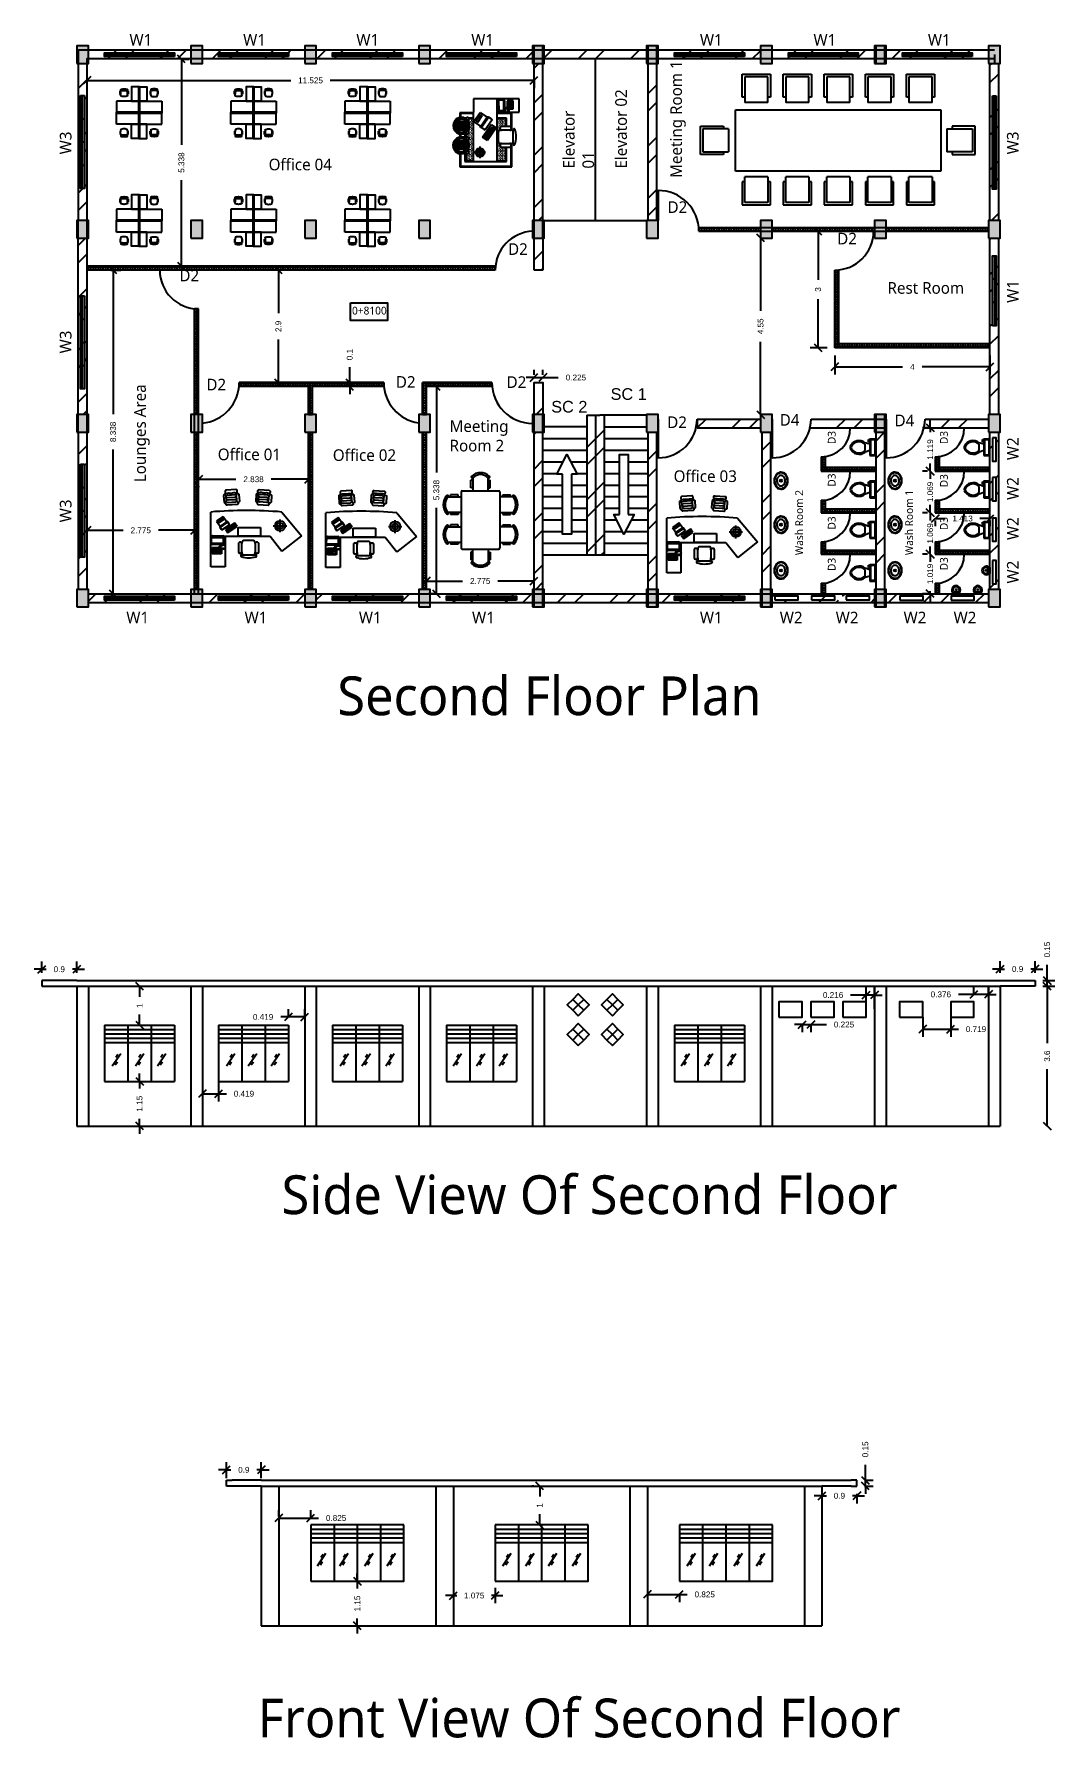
# Model space of a CAD drawing. Header units: millimetres. Extents: x 53849.2 to 53875.5, y 20238 to 20281.9.
import ezdxf

# ---------------------------------------------------------------- set-up
doc = ezdxf.new("R2010")
doc.units = ezdxf.units.MM
for name, color, linetype in [('Column', 240, 'Continuous'), ('Column hatch', 1, 'Continuous'), ('Door', 3, 'Continuous'), ('Doors', 90, 'Continuous'), ('Window', 50, 'Continuous')]:
    doc.layers.add(name, color=color, linetype=linetype)
doc.styles.add('Annotative', font='arial.ttf')
doc.styles.get("Standard").update_dxf_attribs({"font": 'arial.ttf'})
doc.dimstyles.new('Dim 2', dxfattribs={"dimtxt": 0.15, "dimasz": 0.2, "dimexe": 0.2, "dimexo": 0.2, "dimgap": 0.2, "dimtad": 0, "dimdec": 3, "dimdsep": 46, "dimtxsty": 'Annotative', "dimblk": 'OBLIQUE', "dimcen": 1, "dimadec": 0, "dimazin": 0, "dimtfac": 1, "dimtdec": 3, "dimtmove": 0, "dimatfit": 3, "dimfxl": 1, "dimarcsym": 0})
pattern_1 = [(45, (41942.4543, 14357.4627), (-0.67351921, 0.67351921), []), (45, (41942.9034, 14357.4627), (-0.67351921, 0.67351921), [])]

msp = doc.modelspace()

# ---------------------------------------------------------------- texts
at = {"attachment_point": 1, "style": 'Annotative'}
for s, insert, char_height, width in [('{\\fMicrosoft YaHei Light|b0|i0|c0|p34;\\H0.6x;W1}', (53851.6653, 20281.8623), 0.5, 0.653402), ('{\\fMicrosoft YaHei Light|b0|i0|c0|p34;\\H0.6x;W1}', (53854.5952, 20281.8623), 0.5, 0.653402), ('{\\fMicrosoft YaHei Light|b0|i0|c0|p34;\\H0.6x;W1}', (53857.5131, 20281.8623), 0.5, 0.653402), ('{\\fMicrosoft YaHei Light|b0|i0|c0|p34;\\H0.6x;W1}', (53860.4744, 20281.8623), 0.5, 0.653402), ('{\\fMicrosoft YaHei Light|b0|i0|c0|p34;\\H0.6x;W1}', (53866.3681, 20281.8623), 0.5, 0.653402), ('{\\fMicrosoft YaHei Light|b0|i0|c0|p34;\\H0.6x;W1}', (53869.2941, 20281.8623), 0.5, 0.653402), ('{\\fMicrosoft YaHei Light|b0|i0|c0|p34;\\H0.6x;W1}', (53872.244, 20281.8623), 0.5, 0.653402), ('{\\fMicrosoft YaHei Light|b0|i0|c0|p34;\\H0.6x;Office 04}', (53855.2517, 20278.6525), 0.5, 1.749321), ('{\\fMicrosoft YaHei Light|b0|i0|c0|p34;\\H0.6x;Rest Room}', (53871.2018, 20275.4727), 0.5, 2.03441), ('{\\fMicrosoft YaHei Light|b0|i0|c0|p34;0+8100}', (53857.401, 20274.838), 0.2, 0.828786), ('{\\fMicrosoft YaHei Light|b0|i0|c0|p34;\\H0.6x;Meeting \\PRoom 2}', (53859.915, 20271.9113), 0.5, 1.518171), ('{\\fMicrosoft YaHei Light|b0|i0|c0|p34;\\H0.6x;Office 01}', (53853.9401, 20271.1842), 0.5, 1.749321), ('{\\fMicrosoft YaHei Light|b0|i0|c0|p34;\\H0.6x;Office 02}', (53856.9054, 20271.1652), 0.5, 1.749321), ('{\\fMicrosoft YaHei Light|b0|i0|c0|p34;\\H0.6x;Office 03}', (53865.6889, 20270.6229), 0.5, 1.749321), ('{\\fMicrosoft YaHei Light|b0|i0|c0|p34;\\H0.6x;W1}', (53851.5845, 20266.9807), 0.5, 0.653402), ('{\\fMicrosoft YaHei Light|b0|i0|c0|p34;\\H0.6x;W1}', (53854.6328, 20266.9807), 0.5, 0.653402), ('{\\fMicrosoft YaHei Light|b0|i0|c0|p34;\\H0.6x;W1}', (53857.5781, 20266.9807), 0.5, 0.653402), ('{\\fMicrosoft YaHei Light|b0|i0|c0|p34;\\H0.6x;W1}', (53860.4943, 20266.9807), 0.5, 0.653402), ('{\\fMicrosoft YaHei Light|b0|i0|c0|p34;\\H0.6x;W1}', (53866.3669, 20266.9807), 0.5, 0.653402), ('{\\fMicrosoft YaHei Light|b0|i0|c0|p34;\\H0.6x;W2}', (53868.426, 20266.9807), 0.5, 1.189197), ('{\\fMicrosoft YaHei Light|b0|i0|c0|p34;\\H0.6x;W2}', (53869.8675, 20266.9807), 0.5, 1.189197), ('{\\fMicrosoft YaHei Light|b0|i0|c0|p34;\\H0.6x;W2}', (53871.6172, 20266.9807), 0.5, 0.653402), ('{\\fMicrosoft YaHei Light|b0|i0|c0|p34;\\H0.6x;W2}', (53872.906, 20266.9807), 0.5, 0.653402)]:
    msp.add_mtext(s, dxfattribs=dict(at, insert=insert, char_height=char_height, width=width))
at = {"attachment_point": 1, "rotation": 90, "style": 'Annotative'}
for s, insert, char_height, width in [('{\\fMicrosoft YaHei Light|b0|i0|c0|p34;\\H0.6x;Meeting Room 1}', (53865.6033, 20278.1581), 0.5, 3.247619), ('{\\fMicrosoft YaHei Light|b0|i0|c0|p34;\\H0.6x;Elevator 02}', (53864.1851, 20278.3968), 0.5, 1.951957), ('{\\fMicrosoft YaHei Light|b0|i0|c0|p34;\\H0.6x;Elevator 01}', (53862.8385, 20278.3968), 0.5, 1.914211), ('{\\fMicrosoft YaHei Light|b0|i0|c0|p34;\\H0.6x;W3}', (53849.8697, 20278.7644), 0.5, 0.653402), ('{\\fMicrosoft YaHei Light|b0|i0|c0|p34;\\H0.6x;W3}', (53874.2806, 20278.7644), 0.5, 0.653402), ('{\\fMicrosoft YaHei Light|b0|i0|c0|p34;\\H0.6x;W1}', (53874.2806, 20274.9387), 0.5, 0.653402), ('{\\fMicrosoft YaHei Light|b0|i0|c0|p34;\\H0.6x;W3}', (53849.8697, 20273.6367), 0.5, 0.653402), ('{\\fMicrosoft YaHei Light|b0|i0|c0|p34;\\H0.6x;Lounges Area}', (53851.787, 20270.3162), 0.5, 2.554262), ('{\\fMicrosoft YaHei Light|b0|i0|c0|p34;\\H0.6x;W2}', (53874.2806, 20270.8865), 0.5, 0.653402), ('{\\fMicrosoft YaHei Light|b0|i0|c0|p34;\\H0.6x;W2}', (53874.2806, 20269.8611), 0.5, 0.653402), ('{\\fMicrosoft YaHei Light|b0|i0|c0|p34;\\H0.6x;W3}', (53849.8697, 20269.2853), 0.5, 0.653402), ('{\\fMicrosoft YaHei Light|b0|i0|c0|p34;\\H0.4x;Wash Room 2}', (53868.8254, 20268.4383), 0.5, 2.484689), ('{\\fMicrosoft YaHei Light|b0|i0|c0|p34;Wash Room 1}', (53871.6588, 20268.4383), 0.2, 2.484689), ('{\\fMicrosoft YaHei Light|b0|i0|c0|p34;\\H0.6x;W2}', (53874.2806, 20268.8288), 0.5, 0.653402), ('{\\fMicrosoft YaHei Light|b0|i0|c0|p34;\\H0.6x;W2}', (53874.2806, 20267.7088), 0.5, 0.653402)]:
    msp.add_mtext(s, dxfattribs=dict(at, insert=insert, char_height=char_height, width=width))
at = {"char_height": 1, "attachment_point": 1}
for s, width, insert in [('{\\f@Microsoft YaHei Light|b0|i0|c0|p34;Second\\f@Microsoft YaHei Light|b0|i0|c134|p34; Floor\\f@Microsoft YaHei Light|b0|i0|c0|p34; Plan}', 11.044461, (53857.0218, 20265.3151)), ('{\\f@Microsoft YaHei Light|b0|i0|c0|p34;Side \\f@Microsoft YaHei Light|b0|i0|c134|p34;View Of \\f@Microsoft YaHei Light|b0|i0|c0|p34;Second\\f@Microsoft YaHei Light|b0|i0|c134|p34; Floor}', 16.454376, (53855.5841, 20252.4618)), ('{\\f@Microsoft YaHei Light|b0|i0|c0|p34;Front \\f@Microsoft YaHei Light|b0|i0|c134|p34;View Of \\f@Microsoft YaHei Light|b0|i0|c0|p34;Second\\f@Microsoft YaHei Light|b0|i0|c134|p34; Floor}', 16.758403, (53854.97, 20238.9824))]:
    msp.add_mtext_dynamic_manual_height_columns(s, width=width, gutter_width=5, heights=[1.3111], dxfattribs=dict(at, insert=insert))
at = {"layer": 'Door', "char_height": 0.5, "attachment_point": 1, "style": 'Annotative'}
for s, insert, width in [('{\\H0.6x;SC 2}', (53862.5353, 20272.4121), 1.124788), ('{\\H0.6x;SC 1\\fMicrosoft YaHei Light|b0|i0|c134|p34;\\H1.66667x; }', (53864.0651, 20272.7393), 0.945915)]:
    msp.add_mtext(s, dxfattribs=dict(at, insert=insert, width=width))
at = {"layer": 'Doors', "char_height": 0.5, "width": 0.513745, "attachment_point": 1, "style": 'Annotative'}
for s, insert in [('{\\fMicrosoft YaHei Light|b0|i0|c134|p34;\\H0.6x;D\\fMicrosoft YaHei Light|b0|i0|c0|p34;2\\fMicrosoft YaHei Light|b0|i0|c134|p34;\\H1.66667x; }', (53865.5323, 20277.554)), ('{\\fMicrosoft YaHei Light|b0|i0|c134|p34;\\H0.6x;D\\fMicrosoft YaHei Light|b0|i0|c0|p34;2\\fMicrosoft YaHei Light|b0|i0|c134|p34;\\H1.66667x; }', (53861.4221, 20276.4729)), ('{\\fMicrosoft YaHei Light|b0|i0|c134|p34;\\H0.6x;D\\fMicrosoft YaHei Light|b0|i0|c0|p34;2\\fMicrosoft YaHei Light|b0|i0|c134|p34;\\H1.66667x; }', (53869.9047, 20276.7426)), ('{\\fMicrosoft YaHei Light|b0|i0|c134|p34;\\H0.6x;D\\fMicrosoft YaHei Light|b0|i0|c0|p34;2\\fMicrosoft YaHei Light|b0|i0|c134|p34;\\H1.66667x; }', (53852.9512, 20275.7922)), ('{\\fMicrosoft YaHei Light|b0|i0|c134|p34;\\H0.6x;D\\fMicrosoft YaHei Light|b0|i0|c0|p34;2\\fMicrosoft YaHei Light|b0|i0|c134|p34;\\H1.66667x; }', (53853.6469, 20272.9826)), ('{\\fMicrosoft YaHei Light|b0|i0|c134|p34;\\H0.6x;D\\fMicrosoft YaHei Light|b0|i0|c0|p34;2\\fMicrosoft YaHei Light|b0|i0|c134|p34;\\H1.66667x; }', (53858.5299, 20273.0504)), ('{\\fMicrosoft YaHei Light|b0|i0|c134|p34;\\H0.6x;D\\fMicrosoft YaHei Light|b0|i0|c0|p34;2\\fMicrosoft YaHei Light|b0|i0|c134|p34;\\H1.66667x; }', (53861.3835, 20273.0461)), ('{\\fMicrosoft YaHei Light|b0|i0|c134|p34;\\H0.6x;D\\fMicrosoft YaHei Light|b0|i0|c0|p34;2\\fMicrosoft YaHei Light|b0|i0|c134|p34;\\H1.66667x; }', (53865.5237, 20272.0119)), ('{\\fMicrosoft YaHei Light|b0|i0|c134|p34;\\H0.6x;D\\fMicrosoft YaHei Light|b0|i0|c0|p34;4\\fMicrosoft YaHei Light|b0|i0|c134|p34;\\H1.66667x; }', (53868.4234, 20272.0731)), ('{\\fMicrosoft YaHei Light|b0|i0|c134|p34;\\H0.6x;D\\fMicrosoft YaHei Light|b0|i0|c0|p34;4\\fMicrosoft YaHei Light|b0|i0|c134|p34;\\H1.66667x; }', (53871.3834, 20272.0587))]:
    msp.add_mtext(s, dxfattribs=dict(at, insert=insert))
at = {"layer": 'Doors', "char_height": 0.2, "width": 0.513745, "attachment_point": 1, "rotation": 90, "style": 'Annotative'}
for insert in [(53869.664, 20271.2991), (53872.5557, 20271.2991), (53869.664, 20270.2038), (53872.5557, 20270.1877), (53869.664, 20269.0985), (53872.5557, 20269.0831), (53869.664, 20268.0307), (53872.5557, 20268.0467)]:
    msp.add_mtext('{\\fMicrosoft YaHei Light|b0|i0|c134|p34;D3 }', dxfattribs=dict(at, insert=insert))

# ---------------------------------------------------------------- blocks, each defined once
blk = doc.blocks.new('Toilet - top')
for p, q in [((-10, -8.5), (-8, -8.5)), ((-10, -9.5), (-10, -8.5)), ((-7, -9.5), (-10, -9.5)), ((-8, -8.5), (-8, -8)), ((-7, -8), (-7, -9.5)), ((-4, -8), (-6, -14)), ((4, -14), (-4, -14)), ((4, -8), (6, -14)), ((9.5, -6), (9.5, -2))]:
    blk.add_line(p, q)
blk.add_lwpolyline([(10.5, -8), (10.5, 0), (-10.5, 0), (-10.5, -8)], close=True)
for points in [[(-9.5, -2), (-9.5, -6)], [(8.5, -1), (-8.5, -1)], [(-8.5, -7), (8.5, -7)]]:
    blk.add_lwpolyline(points)
for centre, radius, start, end in [((-8.6, -1.9), 0.884, 81.8699, 188.1301), ((-8.6, -6.1), 0.884, 171.8699, 278.1301), ((3.5, -21.6), 12.2, 141.4691, 247.9714), ((4.2, -21.8), 11.3, 136.3677, 238.9468), ((-3.5, -21.6), 12.2, 292.0284, 38.5307), ((-4.2, -21.8), 11.3, 301.053, 43.6321), ((8.6, -1.9), 0.884, 351.8699, 98.1301), ((8.6, -6.1), 0.884, 261.8699, 8.1301), ((0, -27.9), 4, 245.7318, 294.2682), ((0, -29), 4, 254.8605, 285.1395)]:
    blk.add_arc(centre, radius, start, end)
blk = doc.blocks.new('Sink - Oval top')
for p, q in [((-1, 0), (1, 0)), ((0, 1), (0, -1))]:
    blk.add_line(p, q)
at = {"linetype": 'Continuous'}
for points in [[(-12.2, 0.4, 0.117634), (-11.5, -3.4, 0.104469), (-8.9, -6.8, 0.090016), (-5.1, -9.1, 0.08192), (-0.3, -10, 0.08192), (4.5, -9.4, 0.090016), (8.4, -7.4, 0.104469), (11.2, -4.1, 0.117634), (12.2, -0.4, 0.117634), (11.5, 3.4, 0.104469), (8.9, 6.8, 0.090016), (5.1, 9.1, 0.08192), (0.3, 10, 0.08192), (-4.5, 9.4, 0.090016), (-8.4, 7.4, 0.104469), (-11.2, 4.1, 0.117634)], [(-11.3, 0.2, 0.118622), (-10.5, -3.3, 0.104678), (-8.1, -6.4, 0.089562), (-4.5, -8.4, 0.081185), (-0.1, -9.2, 0.081185), (4.3, -8.5, 0.089562), (7.9, -6.6, 0.104678), (10.4, -3.5, 0.118622), (11.3, -0.2, 0.118622), (10.5, 3.3, 0.104678), (8.1, 6.4, 0.089562), (4.5, 8.4, 0.081185), (0.1, 9.2, 0.081185), (-4.3, 8.5, 0.089562), (-7.9, 6.6, 0.104678), (-10.4, 3.5, 0.118622)], [(-7.4, 0.1, 0.118283), (-6.9, -2.2, 0.104607), (-5.3, -4.2, 0.089718), (-3, -5.5, 0.081436), (-0.1, -6, 0.081436), (2.8, -5.6, 0.089718), (5.2, -4.3, 0.104607), (6.9, -2.3, 0.118283), (7.4, -0.1, 0.118283), (6.9, 2.2, 0.104607), (5.3, 4.2, 0.089718), (3, 5.5, 0.081436), (0.1, 6, 0.081436), (-2.8, 5.6, 0.089718), (-5.2, 4.3, 0.104607), (-6.9, 2.3, 0.118283)]]:
    blk.add_lwpolyline(points, format="xyb", close=True, dxfattribs=at)
for radius in [1.5, 1]:
    blk.add_circle((0, 0), radius)
blk = doc.blocks.new('A$C22A54B66')
for p, q in [((370, 1678), (0, 1678)), ((0, 1678), (0, 212)), ((366, 1658), (20, 1658)), ((20, 1658), (20, 232)), ((379, 1528), (150, 1528)), ((150, 1528), (150, 1284)), ((379, 1508), (170, 1508)), ((170, 1508), (170, 1284)), ((170, 1493), (176, 1487)), ((205, 1458), (198, 1452)), ((205, 1458), (205, 1449)), ((205, 1458), (211, 1452)), ((240, 1494), (233, 1487)), ((240, 1494), (240, 1484)), ((240, 1494), (247, 1487)), ((275, 1458), (269, 1452)), ((275, 1458), (275, 1449)), ((275, 1458), (282, 1452)), ((311, 1494), (304, 1487)), ((311, 1494), (311, 1484)), ((311, 1494), (317, 1487)), ((346, 1458), (339, 1452)), ((346, 1458), (346, 1449)), ((346, 1458), (353, 1452)), ((376, 1488), (375, 1487)), ((483, 1429), (483, 1766)), ((491, 1426), (491, 1772)), ((498, 1424), (498, 1778)), ((505, 1421), (505, 1782)), ((556, 1410), (556, 1805)), ((563, 1409), (563, 1807)), ((570, 1408), (570, 1808)), ((577, 1408), (577, 1810)), ((584, 1407), (584, 1811)), ((591, 1407), (591, 1811)), ((598, 1407), (598, 1812)), ((605, 1407), (605, 1812)), ((612, 1407), (612, 1811)), ((619, 1407), (619, 1811)), ((626, 1408), (626, 1810)), ((633, 1408), (633, 1809)), ((640, 1409), (640, 1808)), ((648, 1410), (648, 1806)), ((655, 1411), (655, 1804)), ((702, 1422), (702, 1783)), ((709, 1424), (709, 1778)), ((717, 1426), (717, 1773)), ((724, 1429), (724, 1767)), ((932, 1528), (815, 1528)), ((932, 1508), (829, 1508)), ((924, 1678), (838, 1678)), ((920, 1658), (841, 1658)), ((841, 1451), (841, 1449)), ((842, 1457), (848, 1452)), ((876, 1494), (870, 1487)), ((876, 1494), (876, 1484)), ((876, 1494), (883, 1487)), ((912, 1458), (905, 1452)), ((912, 1458), (912, 1449)), ((912, 1458), (918, 1452)), ((1036, 1423), (1036, 1761)), ((1043, 1421), (1043, 1767)), ((1050, 1418), (1050, 1772)), ((1057, 1416), (1057, 1777)), ((1109, 1405), (1109, 1800)), ((1116, 1404), (1116, 1802)), ((1123, 1403), (1123, 1803)), ((1130, 1403), (1130, 1804)), ((1137, 1402), (1137, 1805)), ((1144, 1402), (1144, 1806)), ((1151, 1402), (1151, 1806)), ((1158, 1402), (1158, 1806)), ((1165, 1402), (1165, 1806)), ((1172, 1402), (1172, 1806)), ((1179, 1402), (1179, 1805)), ((1186, 1403), (1186, 1804)), ((1193, 1404), (1193, 1803)), ((1200, 1404), (1200, 1801)), ((1207, 1405), (1207, 1799)), ((1255, 1416), (1255, 1778)), ((1262, 1419), (1262, 1773)), ((1269, 1421), (1269, 1768)), ((1276, 1424), (1276, 1762)), ((1522, 1678), (1390, 1678)), ((1502, 1658), (1393, 1658)), ((1502, 1284), (1502, 1658)), ((1522, 1284), (1522, 1678)), ((138, 634), (138, 1284)), ((138, 1284), (1538, 1284)), ((170, 1422), (176, 1416)), ((170, 1351), (176, 1345)), ((205, 1387), (198, 1381)), ((205, 1317), (198, 1310)), ((205, 1387), (205, 1378)), ((205, 1387), (211, 1381)), ((205, 1317), (205, 1307)), ((205, 1317), (211, 1310)), ((240, 1423), (233, 1416)), ((240, 1352), (233, 1345)), ((240, 1423), (240, 1413)), ((240, 1423), (247, 1416)), ((240, 1352), (240, 1343)), ((240, 1352), (247, 1345)), ((570, 1109), (240, 1109)), ((275, 1387), (269, 1381)), ((275, 1317), (269, 1310)), ((275, 1387), (275, 1378)), ((275, 1387), (282, 1381)), ((275, 1317), (275, 1307)), ((275, 1317), (282, 1310)), ((311, 1423), (304, 1416)), ((311, 1352), (304, 1345)), ((311, 1423), (311, 1413)), ((311, 1423), (317, 1416)), ((311, 1352), (311, 1343)), ((311, 1352), (317, 1345)), ((346, 1387), (339, 1381)), ((346, 1317), (339, 1310)), ((346, 1387), (346, 1378)), ((346, 1387), (353, 1381)), ((346, 1317), (346, 1307)), ((346, 1317), (353, 1310)), ((381, 1423), (375, 1416)), ((381, 1352), (375, 1345)), ((381, 1423), (381, 1413)), ((381, 1423), (388, 1416)), ((381, 1352), (381, 1343)), ((381, 1352), (388, 1345)), ((402, 947), (402, 1264)), ((417, 1387), (410, 1381)), ((417, 1317), (410, 1310)), ((417, 1387), (417, 1378)), ((417, 1387), (423, 1381)), ((417, 1317), (417, 1307)), ((417, 1317), (423, 1310)), ((452, 1423), (445, 1416)), ((452, 1352), (445, 1345)), ((452, 1423), (452, 1413)), ((452, 1423), (459, 1416)), ((452, 1352), (452, 1343)), ((452, 1352), (459, 1345)), ((487, 1387), (481, 1381)), ((487, 1317), (481, 1310)), ((487, 1387), (487, 1378)), ((487, 1387), (494, 1381)), ((487, 1317), (487, 1307)), ((487, 1317), (494, 1310)), ((518, 1418), (516, 1416)), ((523, 1352), (516, 1345)), ((523, 1416), (523, 1413)), ((523, 1352), (523, 1343)), ((523, 1352), (529, 1345)), ((558, 1387), (552, 1381)), ((558, 1317), (552, 1310)), ((558, 1387), (558, 1378)), ((558, 1387), (565, 1381)), ((558, 1317), (558, 1307)), ((558, 1317), (565, 1310)), ((594, 1352), (587, 1345)), ((594, 1352), (594, 1343)), ((594, 1352), (600, 1345)), ((629, 1387), (622, 1381)), ((629, 1317), (622, 1310)), ((629, 1387), (629, 1378)), ((629, 1387), (635, 1381)), ((629, 1317), (629, 1307)), ((629, 1317), (635, 1310)), ((664, 1352), (658, 1345)), ((664, 1352), (664, 1343)), ((664, 1352), (671, 1345)), ((700, 1387), (693, 1381)), ((700, 1317), (693, 1310)), ((700, 1387), (700, 1378)), ((700, 1387), (706, 1381)), ((700, 1317), (700, 1307)), ((700, 1317), (706, 1310)), ((735, 1423), (728, 1416)), ((735, 1352), (728, 1345)), ((735, 1423), (735, 1413)), ((735, 1423), (742, 1416)), ((735, 1352), (735, 1343)), ((735, 1352), (742, 1345)), ((770, 1387), (764, 1381)), ((770, 1317), (764, 1310)), ((770, 1387), (770, 1378)), ((770, 1387), (777, 1381)), ((770, 1317), (770, 1307)), ((770, 1317), (777, 1310)), ((804, 1421), (799, 1416)), ((806, 1352), (799, 1345)), ((806, 1422), (806, 1413)), ((806, 1352), (806, 1343)), ((806, 1352), (812, 1345)), ((807, 1422), (812, 1416)), ((841, 1387), (834, 1381)), ((841, 1317), (834, 1310)), ((841, 1387), (841, 1378)), ((841, 1387), (848, 1381)), ((841, 1317), (841, 1307)), ((841, 1317), (848, 1310)), ((876, 1423), (870, 1416)), ((876, 1352), (870, 1345)), ((876, 1423), (876, 1413)), ((876, 1423), (883, 1416)), ((876, 1352), (876, 1343)), ((876, 1352), (883, 1345)), ((912, 1387), (905, 1381)), ((912, 1317), (905, 1310)), ((912, 1387), (912, 1378)), ((912, 1387), (918, 1381)), ((912, 1317), (912, 1307)), ((912, 1317), (918, 1310)), ((943, 1419), (940, 1416)), ((947, 1352), (940, 1345)), ((947, 1418), (947, 1413)), ((947, 1352), (947, 1343)), ((947, 1352), (954, 1345)), ((953, 1416), (954, 1416)), ((982, 1387), (976, 1381)), ((982, 1317), (976, 1310)), ((982, 1387), (982, 1378)), ((982, 1387), (989, 1381)), ((982, 1317), (982, 1307)), ((982, 1317), (989, 1310)), ((1018, 1423), (1011, 1416)), ((1018, 1352), (1011, 1345)), ((1018, 1423), (1018, 1413)), ((1018, 1423), (1024, 1416)), ((1018, 1352), (1018, 1343)), ((1018, 1352), (1024, 1345)), ((1053, 1387), (1046, 1381)), ((1053, 1317), (1046, 1310)), ((1053, 1387), (1053, 1378)), ((1053, 1387), (1060, 1381)), ((1053, 1317), (1053, 1307)), ((1053, 1317), (1060, 1310)), ((1088, 1352), (1082, 1345)), ((1088, 1352), (1088, 1343)), ((1088, 1352), (1095, 1345)), ((1124, 1387), (1117, 1381)), ((1124, 1317), (1117, 1310)), ((1124, 1387), (1124, 1378)), ((1124, 1387), (1130, 1381)), ((1124, 1317), (1124, 1307)), ((1124, 1317), (1130, 1310)), ((1159, 1352), (1153, 1345)), ((1159, 1352), (1159, 1343)), ((1159, 1352), (1166, 1345)), ((1195, 1387), (1188, 1381)), ((1195, 1317), (1188, 1310)), ((1195, 1387), (1195, 1378)), ((1195, 1387), (1201, 1381)), ((1195, 1317), (1195, 1307)), ((1195, 1317), (1201, 1310)), ((1230, 1352), (1223, 1345)), ((1230, 1352), (1230, 1343)), ((1230, 1352), (1237, 1345)), ((1265, 1387), (1259, 1381)), ((1265, 1317), (1259, 1310)), ((1265, 1387), (1265, 1378)), ((1265, 1387), (1272, 1381)), ((1265, 1317), (1265, 1307)), ((1265, 1317), (1272, 1310)), ((1301, 1423), (1294, 1416)), ((1301, 1352), (1294, 1345)), ((1301, 1423), (1301, 1413)), ((1301, 1423), (1307, 1416)), ((1301, 1352), (1301, 1343)), ((1301, 1352), (1307, 1345)), ((1336, 1387), (1329, 1381)), ((1336, 1317), (1329, 1310)), ((1336, 1387), (1336, 1378)), ((1336, 1387), (1343, 1381)), ((1336, 1317), (1336, 1307)), ((1336, 1317), (1343, 1310)), ((1352, 1284), (1352, 1416)), ((1372, 1284), (1372, 1419)), ((1911, 1285), (1539, 1285)), ((1911, 0), (1911, 1285)), ((1911, 634), (138, 634)), ((150, 634), (150, 362)), ((170, 634), (170, 382)), ((170, 574), (176, 568)), ((170, 503), (176, 497)), ((205, 610), (198, 603)), ((205, 539), (198, 532)), ((205, 610), (205, 600)), ((205, 610), (211, 603)), ((205, 539), (205, 530)), ((205, 539), (211, 532)), ((240, 574), (233, 568)), ((240, 504), (233, 497)), ((240, 574), (240, 565)), ((240, 574), (247, 568)), ((240, 504), (240, 494)), ((240, 504), (247, 497)), ((275, 610), (269, 603)), ((275, 539), (269, 532)), ((275, 610), (275, 600)), ((275, 610), (282, 603)), ((275, 539), (275, 530)), ((275, 539), (282, 532)), ((311, 574), (304, 568)), ((311, 504), (304, 497)), ((311, 574), (311, 565)), ((311, 574), (317, 568)), ((311, 504), (311, 494)), ((311, 504), (317, 497)), ((346, 610), (339, 603)), ((346, 539), (339, 532)), ((346, 610), (346, 600)), ((346, 610), (353, 603)), ((346, 539), (346, 530)), ((346, 539), (353, 532)), ((381, 574), (375, 568)), ((381, 504), (375, 497)), ((381, 574), (381, 565)), ((381, 574), (388, 568)), ((381, 504), (381, 494)), ((381, 504), (388, 497)), ((417, 610), (410, 603)), ((417, 539), (410, 532)), ((417, 610), (417, 600)), ((417, 610), (423, 603)), ((417, 539), (417, 530)), ((417, 539), (423, 532)), ((452, 574), (445, 568)), ((452, 504), (445, 497)), ((452, 574), (452, 565)), ((452, 574), (459, 568)), ((452, 504), (452, 494)), ((452, 504), (459, 497)), ((487, 610), (481, 603)), ((487, 539), (481, 532)), ((487, 610), (487, 600)), ((487, 610), (494, 603)), ((487, 539), (487, 530)), ((487, 539), (494, 532)), ((523, 574), (516, 568)), ((523, 504), (516, 497)), ((523, 574), (523, 565)), ((523, 574), (529, 568)), ((523, 504), (523, 494)), ((523, 504), (529, 497)), ((548, 264), (548, 502)), ((558, 610), (552, 603)), ((558, 539), (552, 532)), ((558, 610), (558, 600)), ((558, 610), (565, 603)), ((558, 539), (558, 530)), ((558, 539), (564, 533)), ((586, 539), (615, 539)), ((594, 574), (587, 568)), ((594, 574), (594, 565)), ((594, 574), (600, 568)), ((629, 610), (622, 603)), ((629, 539), (627, 537)), ((629, 610), (629, 600)), ((629, 610), (635, 603)), ((629, 539), (629, 537)), ((629, 539), (633, 534)), ((653, 502), (653, 531)), ((653, 502), (653, 264)), ((664, 574), (658, 568)), ((664, 574), (664, 565)), ((664, 574), (668, 570)), ((700, 610), (693, 603)), ((700, 610), (700, 600)), ((700, 610), (706, 603)), ((709, 588), (978, 588)), ((770, 610), (764, 603)), ((770, 610), (770, 600)), ((770, 610), (777, 603)), ((841, 610), (834, 603)), ((841, 610), (841, 600)), ((841, 610), (848, 603)), ((912, 610), (905, 603)), ((912, 610), (912, 600)), ((912, 610), (918, 603)), ((982, 610), (976, 603)), ((982, 610), (982, 600)), ((982, 610), (989, 603)), ((1018, 574), (1016, 573)), ((1018, 574), (1018, 571)), ((1018, 574), (1024, 568)), ((1035, 531), (1035, 502)), ((1035, 264), (1035, 502)), ((1053, 610), (1046, 603)), ((1053, 539), (1046, 532)), ((1053, 610), (1053, 600)), ((1053, 610), (1060, 603)), ((1053, 539), (1053, 534)), ((1053, 539), (1056, 536)), ((1073, 539), (1102, 539)), ((1088, 574), (1082, 568)), ((1088, 574), (1088, 565)), ((1088, 574), (1095, 568)), ((1124, 610), (1117, 603)), ((1124, 539), (1120, 535)), ((1124, 610), (1124, 600)), ((1124, 610), (1130, 603)), ((1124, 539), (1124, 532)), ((1124, 539), (1130, 532)), ((1140, 502), (1140, 264)), ((1159, 574), (1153, 568)), ((1159, 504), (1153, 497)), ((1159, 574), (1159, 565)), ((1159, 574), (1166, 568)), ((1159, 504), (1159, 494)), ((1159, 504), (1166, 497)), ((1195, 610), (1188, 603)), ((1195, 539), (1188, 532)), ((1195, 610), (1195, 600)), ((1195, 610), (1201, 603)), ((1195, 539), (1195, 530)), ((1195, 539), (1201, 532)), ((1230, 574), (1223, 568)), ((1230, 504), (1223, 497)), ((1230, 574), (1230, 565)), ((1230, 574), (1237, 568)), ((1230, 504), (1230, 494)), ((1230, 504), (1237, 497)), ((1265, 610), (1259, 603)), ((1265, 539), (1259, 532)), ((1265, 610), (1265, 600)), ((1265, 610), (1272, 603)), ((1265, 539), (1265, 530)), ((1265, 539), (1272, 532)), ((1301, 574), (1294, 568)), ((1301, 504), (1294, 497)), ((1301, 574), (1301, 565)), ((1301, 574), (1307, 568)), ((1301, 504), (1301, 494)), ((1301, 504), (1307, 497)), ((1336, 610), (1329, 603)), ((1336, 539), (1329, 532)), ((1336, 610), (1336, 600)), ((1336, 610), (1343, 603)), ((1336, 539), (1336, 530)), ((1336, 539), (1343, 532)), ((1352, 382), (1352, 634)), ((1372, 362), (1372, 634)), ((1502, 232), (1502, 634)), ((1522, 212), (1522, 634)), ((1539, 634), (1539, 0)), ((1575, 423), (1575, 599)), ((1872, 425), (1870, 601)), ((0, 212), (655, 212)), ((20, 232), (564, 232)), ((150, 362), (548, 362)), ((170, 432), (176, 426)), ((170, 382), (548, 382)), ((205, 468), (198, 462)), ((205, 398), (198, 391)), ((205, 468), (205, 459)), ((205, 468), (211, 462)), ((205, 398), (205, 388)), ((205, 398), (211, 391)), ((240, 433), (233, 426)), ((240, 433), (240, 424)), ((240, 433), (247, 426)), ((275, 468), (269, 462)), ((275, 398), (269, 391)), ((275, 468), (275, 459)), ((275, 468), (282, 462)), ((275, 398), (275, 388)), ((275, 398), (282, 391)), ((311, 433), (304, 426)), ((311, 433), (311, 424)), ((311, 433), (317, 426)), ((346, 468), (339, 462)), ((346, 398), (339, 391)), ((346, 468), (346, 459)), ((346, 468), (353, 462)), ((346, 398), (346, 388)), ((346, 398), (353, 391)), ((381, 433), (375, 426)), ((381, 433), (381, 424)), ((381, 433), (388, 426)), ((417, 468), (410, 462)), ((417, 398), (410, 391)), ((417, 468), (417, 459)), ((417, 468), (423, 462)), ((417, 398), (417, 388)), ((417, 398), (423, 391)), ((452, 433), (445, 426)), ((452, 433), (452, 424)), ((452, 433), (459, 426)), ((487, 468), (481, 462)), ((487, 398), (481, 391)), ((487, 468), (487, 459)), ((487, 468), (494, 462)), ((487, 398), (487, 388)), ((487, 398), (494, 391)), ((523, 433), (516, 426)), ((523, 433), (523, 424)), ((523, 433), (529, 426)), ((615, 226), (586, 226)), ((629, 170), (709, 170)), ((653, 227), (653, 264)), ((709, 170), (978, 170)), ((978, 170), (1035, 170)), ((1033, 212), (1522, 212)), ((1035, 264), (1035, 227)), ((1035, 170), (1049, 170)), ((1102, 226), (1073, 226)), ((1123, 232), (1502, 232)), ((1352, 382), (1139, 382)), ((1140, 362), (1372, 362)), ((1159, 433), (1153, 426)), ((1159, 433), (1159, 424)), ((1159, 433), (1166, 426)), ((1195, 468), (1188, 462)), ((1195, 398), (1188, 391)), ((1195, 468), (1195, 459)), ((1195, 468), (1201, 462)), ((1195, 398), (1195, 388)), ((1195, 398), (1201, 391)), ((1230, 433), (1223, 426)), ((1230, 433), (1230, 424)), ((1230, 433), (1237, 426)), ((1265, 468), (1259, 462)), ((1265, 398), (1259, 391)), ((1265, 468), (1265, 459)), ((1265, 468), (1272, 462)), ((1265, 398), (1265, 388)), ((1265, 398), (1272, 391)), ((1301, 433), (1294, 426)), ((1301, 433), (1301, 424)), ((1301, 433), (1307, 426)), ((1336, 468), (1329, 462)), ((1336, 398), (1329, 391)), ((1336, 468), (1336, 459)), ((1336, 468), (1343, 462)), ((1336, 398), (1336, 388)), ((1336, 398), (1343, 391)), ((1539, 0), (1911, 0))]:
    blk.add_line(p, q)
at = {"linetype": 'ByBlock'}
for p, q in [((739, 897), (835, 1037)), ((813, 970), (763, 898)), ((1020, 827), (813, 970)), ((819, 979), (832, 998)), ((836, 968), (819, 979)), ((832, 998), (849, 987)), ((835, 1037), (1189, 793)), ((849, 987), (836, 968)), ((845, 962), (858, 980)), ((901, 923), (845, 962)), ((858, 980), (914, 942)), ((1037, 961), (1058, 1002)), ((1061, 1000), (1037, 961)), ((1324, 763), (1037, 961)), ((1058, 1002), (1111, 1078)), ((1102, 1061), (1061, 1000)), ((1140, 1076), (1102, 1061)), ((1394, 860), (1102, 1061)), ((1111, 1078), (1157, 1105)), ((1157, 1099), (1140, 1076)), ((1394, 900), (1140, 1076)), ((1157, 1105), (1275, 1275)), ((1290, 1223), (1253, 1170)), ((1253, 1170), (1440, 1041)), ((1275, 1275), (1531, 1098)), ((1290, 1223), (1477, 1095)), ((1531, 1098), (1410, 924)), ((1477, 1095), (1440, 1041)), ((1093, 653), (739, 897)), ((763, 898), (784, 883)), ((784, 883), (794, 897)), ((794, 897), (805, 889)), ((805, 889), (796, 875)), ((796, 875), (933, 780)), ((813, 905), (803, 891)), ((815, 924), (806, 910)), ((806, 910), (813, 905)), ((822, 943), (811, 927)), ((811, 927), (815, 924)), ((825, 958), (817, 946)), ((817, 946), (822, 943)), ((817, 902), (953, 808)), ((817, 861), (826, 875)), ((820, 920), (965, 821)), ((823, 939), (981, 830)), ((826, 875), (924, 807)), ((914, 942), (901, 923)), ((908, 918), (921, 937)), ((964, 880), (908, 918)), ((924, 807), (915, 793)), ((921, 937), (977, 898)), ((933, 780), (943, 794)), ((943, 794), (959, 783)), ((947, 795), (956, 809)), ((959, 783), (950, 769)), ((950, 769), (971, 755)), ((956, 809), (963, 804)), ((963, 804), (971, 816)), ((977, 898), (964, 880)), ((969, 876), (981, 895)), ((1027, 836), (969, 876)), ((971, 755), (1020, 827)), ((971, 816), (981, 809)), ((975, 751), (986, 768)), ((1019, 721), (975, 751)), ((981, 895), (1040, 855)), ((981, 809), (990, 823)), ((986, 827), (995, 841)), ((990, 823), (986, 827)), ((986, 768), (1000, 758)), ((1000, 758), (1010, 772)), ((1004, 793), (1025, 824)), ((1048, 763), (1004, 793)), ((1010, 772), (1026, 761)), ((1026, 761), (1017, 747)), ((1017, 747), (1031, 737)), ((1031, 737), (1019, 721)), ((1025, 824), (1069, 793)), ((1040, 855), (1027, 836)), ((1028, 718), (1076, 788)), ((1084, 680), (1028, 718)), ((1031, 833), (1044, 852)), ((1076, 802), (1031, 833)), ((1038, 728), (1064, 711)), ((1044, 852), (1089, 821)), ((1046, 744), (1085, 717)), ((1069, 793), (1048, 763)), ((1064, 711), (1056, 699)), ((1059, 759), (1097, 733)), ((1067, 774), (1106, 747)), ((1070, 689), (1088, 715)), ((1089, 821), (1076, 802)), ((1076, 788), (1132, 750)), ((1132, 750), (1084, 680)), ((1088, 715), (1109, 745)), ((1088, 715), (1099, 707)), ((1189, 793), (1093, 653)), ((1109, 745), (1120, 737)), ((1356, 800), (1324, 763)), ((1352, 799), (1324, 763)), ((1394, 860), (1352, 799)), ((1407, 874), (1356, 800)), ((1410, 924), (1394, 900)), ((1394, 900), (1394, 860)), ((1410, 924), (1407, 874)), ((1871, 581), (1578, 579)), ((1850, 621), (1595, 619)), ((1525, 357), (1527, 363)), ((1535, 353), (1525, 357)), ((1526, 351), (1535, 353)), ((1527, 346), (1526, 351)), ((1527, 363), (1535, 363)), ((1535, 342), (1527, 346)), ((1527, 338), (1535, 342)), ((1529, 331), (1527, 338)), ((1529, 371), (1532, 376)), ((1535, 363), (1529, 371)), ((1539, 332), (1529, 331)), ((1532, 376), (1541, 375)), ((1533, 381), (1537, 386)), ((1541, 375), (1533, 381)), ((1533, 324), (1539, 332)), ((1537, 318), (1533, 324)), ((1537, 386), (1546, 383)), ((1545, 320), (1537, 318)), ((1546, 377), (1538, 358)), ((1538, 358), (1540, 339)), ((1540, 339), (1549, 322)), ((1540, 312), (1545, 320)), ((1546, 308), (1540, 312)), ((1542, 392), (1546, 396)), ((1546, 383), (1542, 392)), ((1546, 396), (1555, 391)), ((1560, 391), (1546, 377)), ((1555, 312), (1546, 308)), ((1549, 322), (1564, 310)), ((1552, 400), (1558, 403)), ((1555, 391), (1552, 400)), ((1553, 302), (1555, 312)), ((1560, 298), (1553, 302)), ((1558, 403), (1567, 395)), ((1584, 395), (1560, 391)), ((1567, 307), (1560, 298)), ((1564, 310), (1584, 308)), ((1566, 405), (1573, 406)), ((1567, 395), (1566, 405)), ((1568, 297), (1567, 307)), ((1577, 296), (1568, 297)), ((1573, 406), (1578, 398)), ((1582, 305), (1577, 296)), ((1578, 398), (1580, 408)), ((1872, 445), (1579, 443)), ((1580, 408), (1588, 406)), ((1584, 296), (1582, 305)), ((1614, 385), (1584, 395)), ((1584, 308), (1592, 310)), ((1591, 297), (1584, 296)), ((1588, 406), (1588, 398)), ((1588, 398), (1595, 405)), ((1595, 300), (1591, 297)), ((1592, 310), (1596, 304)), ((1595, 405), (1602, 402)), ((1597, 299), (1595, 300)), ((1596, 403), (1852, 405)), ((1596, 304), (1604, 304)), ((1605, 300), (1597, 299)), ((1602, 402), (1602, 392)), ((1602, 392), (1605, 401)), ((1604, 304), (1612, 303)), ((1605, 401), (1615, 399)), ((1620, 296), (1605, 300)), ((1612, 303), (1627, 300)), ((1615, 399), (1614, 389)), ((1614, 389), (1623, 395)), ((1632, 374), (1614, 385)), ((1636, 292), (1620, 296)), ((1623, 395), (1628, 391)), ((1628, 391), (1626, 382)), ((1626, 382), (1634, 387)), ((1627, 300), (1637, 297)), ((1634, 336), (1630, 333)), ((1630, 333), (1630, 299)), ((1630, 293), (1630, 175)), ((1630, 175), (1634, 172)), ((1635, 375), (1632, 374)), ((1634, 387), (1641, 384)), ((1851, 336), (1634, 336)), ((1634, 172), (1851, 172)), ((1635, 373), (1635, 375)), ((1649, 366), (1635, 373)), ((1649, 292), (1636, 292)), ((1637, 297), (1649, 296)), ((1641, 384), (1638, 375)), ((1638, 375), (1645, 381)), ((1642, 251), (1651, 251)), ((1642, 235), (1642, 251)), ((1651, 235), (1642, 235)), ((1642, 229), (1651, 229)), ((1642, 213), (1642, 229)), ((1651, 213), (1642, 213)), ((1642, 207), (1651, 207)), ((1642, 191), (1642, 207)), ((1651, 191), (1642, 191)), ((1653, 323), (1643, 315)), ((1643, 315), (1643, 297)), ((1643, 292), (1643, 270)), ((1643, 270), (1651, 262)), ((1645, 381), (1652, 378)), ((1645, 312), (1648, 318)), ((1665, 304), (1645, 312)), ((1645, 297), (1645, 312)), ((1645, 274), (1645, 292)), ((1665, 282), (1645, 274)), ((1645, 274), (1648, 268)), ((1648, 318), (1654, 320)), ((1648, 268), (1654, 267)), ((1652, 378), (1649, 369)), ((1649, 369), (1656, 376)), ((1666, 356), (1649, 366)), ((1649, 296), (1649, 292)), ((1651, 262), (1841, 262)), ((1651, 251), (1651, 235)), ((1651, 229), (1651, 213)), ((1651, 207), (1651, 191)), ((1841, 323), (1653, 323)), ((1654, 320), (1668, 306)), ((1654, 320), (1697, 320)), ((1654, 267), (1668, 281)), ((1654, 267), (1697, 267)), ((1656, 376), (1661, 373)), ((1661, 373), (1658, 364)), ((1658, 364), (1667, 369)), ((1668, 306), (1665, 304)), ((1665, 304), (1665, 282)), ((1668, 281), (1665, 282)), ((1675, 350), (1666, 356)), ((1667, 369), (1672, 366)), ((1753, 306), (1668, 306)), ((1753, 281), (1668, 281)), ((1672, 366), (1670, 358)), ((1670, 358), (1678, 363)), ((1678, 354), (1675, 350)), ((1678, 363), (1681, 362)), ((1678, 351), (1678, 354)), ((1680, 349), (1678, 351)), ((1683, 345), (1680, 349)), ((1681, 362), (1682, 358)), ((1682, 358), (1683, 353)), ((1683, 353), (1689, 348)), ((1686, 342), (1683, 345)), ((1687, 336), (1686, 342)), ((1689, 348), (1691, 344)), ((1691, 344), (1692, 336)), ((1697, 320), (1704, 317)), ((1697, 267), (1704, 270)), ((1701, 252), (1701, 240)), ((1711, 252), (1701, 252)), ((1701, 240), (1711, 240)), ((1701, 230), (1701, 221)), ((1711, 230), (1701, 230)), ((1701, 221), (1711, 221)), ((1711, 215), (1701, 215)), ((1701, 215), (1701, 205)), ((1701, 205), (1711, 205)), ((1701, 199), (1701, 189)), ((1711, 199), (1701, 199)), ((1701, 189), (1711, 189)), ((1704, 317), (1712, 312)), ((1704, 270), (1712, 274)), ((1711, 240), (1711, 252)), ((1711, 221), (1711, 230)), ((1711, 205), (1711, 215)), ((1711, 189), (1711, 199)), ((1712, 312), (1723, 311)), ((1712, 274), (1723, 276)), ((1728, 230), (1719, 230)), ((1719, 230), (1719, 221)), ((1719, 221), (1728, 221)), ((1728, 215), (1719, 215)), ((1719, 215), (1719, 205)), ((1719, 205), (1728, 205)), ((1719, 199), (1719, 189)), ((1728, 199), (1719, 199)), ((1719, 189), (1728, 189)), ((1723, 311), (1753, 311)), ((1723, 276), (1753, 276)), ((1728, 221), (1728, 230)), ((1728, 205), (1728, 215)), ((1728, 189), (1728, 199)), ((1736, 230), (1736, 221)), ((1745, 230), (1736, 230)), ((1736, 221), (1745, 221)), ((1736, 215), (1736, 205)), ((1745, 215), (1736, 215)), ((1736, 205), (1745, 205)), ((1736, 199), (1736, 189)), ((1745, 199), (1736, 199)), ((1736, 189), (1745, 189)), ((1745, 221), (1745, 230)), ((1745, 205), (1745, 215)), ((1745, 189), (1745, 199)), ((1769, 311), (1753, 311)), ((1753, 306), (1824, 306)), ((1753, 281), (1824, 281)), ((1769, 276), (1753, 276)), ((1753, 230), (1753, 221)), ((1763, 230), (1753, 230)), ((1753, 221), (1763, 221)), ((1763, 215), (1753, 215)), ((1753, 215), (1753, 205)), ((1753, 205), (1763, 205)), ((1753, 199), (1753, 189)), ((1763, 199), (1753, 199)), ((1753, 189), (1763, 189)), ((1763, 221), (1763, 230)), ((1763, 205), (1763, 215)), ((1763, 189), (1763, 199)), ((1780, 312), (1769, 311)), ((1780, 274), (1769, 276)), ((1788, 317), (1780, 312)), ((1788, 270), (1780, 274)), ((1781, 233), (1781, 188)), ((1840, 233), (1781, 233)), ((1781, 188), (1840, 188)), ((1785, 251), (1789, 251)), ((1785, 238), (1785, 251)), ((1789, 238), (1785, 238)), ((1796, 320), (1788, 317)), ((1796, 267), (1788, 270)), ((1789, 251), (1789, 238)), ((1794, 251), (1799, 251)), ((1794, 238), (1794, 251)), ((1799, 238), (1794, 238)), ((1838, 320), (1796, 320)), ((1838, 267), (1796, 267)), ((1799, 251), (1799, 238)), ((1803, 238), (1803, 251)), ((1803, 251), (1808, 251)), ((1808, 238), (1803, 238)), ((1808, 251), (1808, 238)), ((1813, 251), (1818, 251)), ((1813, 238), (1813, 251)), ((1818, 238), (1813, 238)), ((1818, 251), (1818, 238)), ((1822, 251), (1827, 251)), ((1822, 238), (1822, 251)), ((1827, 238), (1822, 238)), ((1838, 320), (1824, 306)), ((1824, 306), (1827, 304)), ((1824, 281), (1827, 282)), ((1838, 267), (1824, 281)), ((1827, 304), (1848, 312)), ((1827, 304), (1827, 282)), ((1827, 282), (1848, 274)), ((1827, 251), (1827, 238)), ((1832, 251), (1837, 251)), ((1832, 238), (1832, 251)), ((1837, 238), (1832, 238)), ((1837, 251), (1837, 238)), ((1844, 318), (1838, 320)), ((1844, 268), (1838, 267)), ((1840, 188), (1840, 233)), ((1849, 315), (1841, 323)), ((1841, 262), (1849, 268)), ((1848, 312), (1844, 318)), ((1848, 274), (1844, 268)), ((1848, 274), (1848, 312)), ((1849, 268), (1849, 315)), ((1854, 333), (1851, 336)), ((1851, 172), (1854, 175)), ((1854, 175), (1854, 333))]:
    blk.add_line(p, q, dxfattribs=at)
for centre, radius in [((405, 1460), 38.2), ((804, 1460), 38.2), ((957, 1454), 38.2), ((1357, 1454), 38.2), ((403, 1107), 124), ((403, 1107), 74)]:
    blk.add_circle(centre, radius)
for centre, radius, start, end in [((604, 1629), 239, 344.1881, 195.1532), ((210, 1520), 169, 347.6748, 15.7093), ((604, 1629), 225, 344.1881, 195.1532), ((210, 1520), 183, 352.2611, 15.7093), ((604, 1629), 183, 344.2752, 195.1505), ((210, 1520), 225, 351.1055, 15.6071), ((603, 1747), 340, 241.5158, 298.8317), ((997, 1520), 225, 164.8594, 189.0675), ((997, 1520), 183, 165.1015, 187.6572), ((997, 1520), 169, 165.1015, 191.9513), ((1157, 1623), 239, 344.1881, 195.1532), ((763, 1515), 169, 347.6748, 15.7093), ((1157, 1623), 225, 344.1881, 195.1532), ((763, 1515), 183, 352.2611, 15.7093), ((1157, 1623), 183, 344.2752, 195.1505), ((763, 1515), 225, 351.1055, 15.6071), ((1156, 1742), 340, 241.5158, 298.8317), ((1550, 1515), 225, 164.8594, 189.0675), ((1550, 1515), 183, 165.1015, 187.6572), ((1550, 1515), 169, 165.1015, 191.9513), ((586, 502), 37.8, 90, 180), ((615, 502), 37.8, 0, 90), ((709, 531), 56.6, 90, 180), ((978, 531), 56.6, 0, 90), ((1073, 502), 37.8, 90, 180), ((1102, 502), 37.8, 0, 90), ((1595, 599), 20, 90.4509, 180), ((1850, 601), 20, 0.397, 90.4509), ((586, 264), 37.8, 180, 270), ((638, 147), 25.1, 110.0456, 249.9544), ((615, 264), 37.8, 270, 0), ((842, 705), 620, 249.9544, 290.3611), ((709, 227), 56.6, 180, 270), ((978, 227), 56.6, 270, 0), ((1073, 264), 37.8, 180, 270), ((1049, 147), 23.7, 290.3611, 90), ((1102, 264), 37.8, 270, 0), ((1595, 423), 20, 180, 270.4509), ((1852, 425), 20, 270.4509, 0.397)]:
    blk.add_arc(centre, radius, start, end)
blk = doc.blocks.new('A$C7FC46520')
for p, q in [((0.623, 1.792), (0.623, 1.461)), ((1.023, 1.461), (1.023, 1.792)), ((1.392, 1.792), (1.392, 1.461)), ((1.792, 1.461), (1.792, 1.792)), ((0.465, 0.491), (0.465, 1.431)), ((0.495, 1.461), (1.935, 1.461)), ((0.623, 1.734), (0.573, 1.734)), ((0.573, 1.534), (0.573, 1.734)), ((0.623, 1.534), (0.573, 1.534)), ((1.023, 1.734), (1.073, 1.734)), ((1.023, 1.534), (1.073, 1.534)), ((1.073, 1.534), (1.073, 1.734)), ((1.392, 1.734), (1.342, 1.734)), ((1.342, 1.534), (1.342, 1.734)), ((1.392, 1.534), (1.342, 1.534)), ((1.792, 1.734), (1.842, 1.734)), ((1.792, 1.534), (1.842, 1.534)), ((1.842, 1.534), (1.842, 1.734)), ((1.965, 0.491), (1.965, 1.431)), ((0.465, 1.161), (0.13, 1.161)), ((0.188, 1.161), (0.188, 1.211)), ((0.388, 1.211), (0.188, 1.211)), ((0.388, 1.161), (0.388, 1.211)), ((1.965, 1.161), (2.301, 1.161)), ((2.043, 1.161), (2.043, 1.211)), ((2.043, 1.211), (2.243, 1.211)), ((2.243, 1.161), (2.243, 1.211)), ((0.13, 0.761), (0.465, 0.761)), ((0.188, 0.761), (0.188, 0.711)), ((0.388, 0.711), (0.188, 0.711)), ((0.388, 0.761), (0.388, 0.711)), ((0.495, 0.461), (1.935, 0.461)), ((0.623, 0.13), (0.623, 0.461)), ((1.023, 0.461), (1.023, 0.13)), ((1.392, 0.13), (1.392, 0.461)), ((1.792, 0.461), (1.792, 0.13)), ((2.301, 0.761), (1.965, 0.761)), ((2.043, 0.761), (2.043, 0.711)), ((2.043, 0.711), (2.243, 0.711)), ((2.243, 0.761), (2.243, 0.711)), ((0.623, 0.388), (0.573, 0.388)), ((0.573, 0.388), (0.573, 0.188)), ((0.623, 0.188), (0.573, 0.188)), ((1.023, 0.388), (1.073, 0.388)), ((1.023, 0.188), (1.073, 0.188)), ((1.073, 0.388), (1.073, 0.188)), ((1.392, 0.388), (1.342, 0.388)), ((1.342, 0.388), (1.342, 0.188)), ((1.392, 0.188), (1.342, 0.188)), ((1.792, 0.388), (1.842, 0.388)), ((1.792, 0.188), (1.842, 0.188)), ((1.842, 0.388), (1.842, 0.188))]:
    blk.add_line(p, q)
for centre, radius, start, end in [((0.608, 1.812), 0.0251, 138.3417, 308.7795), ((0.823, 1.582), 0.34, 46.4394, 133.5606), ((0.823, 1.582), 0.29, 46.4394, 133.5606), ((1.039, 1.812), 0.0251, 231.2205, 41.6583), ((1.376, 1.812), 0.0251, 138.3417, 308.7795), ((1.592, 1.582), 0.34, 46.4394, 133.5606), ((1.592, 1.582), 0.29, 46.4394, 133.5606), ((1.807, 1.812), 0.0251, 231.2205, 41.6583), ((0.495, 1.431), 0.03, 90, 180), ((1.935, 1.431), 0.03, 0, 90), ((0.34, 0.961), 0.34, 136.4394, 223.5606), ((0.34, 0.961), 0.29, 136.4394, 223.5606), ((0.11, 1.177), 0.0251, 321.2205, 131.6583), ((2.32, 1.177), 0.0251, 48.3417, 218.7795), ((2.091, 0.961), 0.29, 316.4394, 43.5606), ((2.091, 0.961), 0.34, 316.4394, 43.5606), ((0.11, 0.745), 0.0251, 228.3417, 38.7795), ((0.495, 0.491), 0.03, 180, 270), ((1.935, 0.491), 0.03, 270, 0), ((2.32, 0.745), 0.0251, 141.2205, 311.6583), ((0.608, 0.11), 0.0251, 51.2205, 221.6583), ((0.823, 0.34), 0.34, 226.4394, 313.5606), ((0.823, 0.34), 0.29, 226.4394, 313.5606), ((1.039, 0.11), 0.0251, 318.3417, 128.7795), ((1.376, 0.11), 0.0251, 51.2205, 221.6583), ((1.592, 0.34), 0.34, 226.4394, 313.5606), ((1.592, 0.34), 0.29, 226.4394, 313.5606), ((1.807, 0.11), 0.0251, 318.3417, 128.7795)]:
    blk.add_arc(centre, radius, start, end)
blk = doc.blocks.new('A$C66E86688')
for p, q in [((0.814, 2.098), (0.814, 2.548)), ((0.814, 2.548), (1.364, 2.548)), ((0.864, 2.498), (0.864, 1.998)), ((1.314, 2.498), (0.864, 2.498)), ((1.314, 1.998), (1.314, 2.498)), ((1.364, 2.548), (1.364, 2.098)), ((1.614, 2.548), (2.164, 2.548)), ((1.614, 2.098), (1.614, 2.548)), ((2.114, 2.498), (1.664, 2.498)), ((1.664, 2.498), (1.664, 1.998)), ((2.114, 1.998), (2.114, 2.498)), ((2.164, 2.548), (2.164, 2.098)), ((2.414, 2.098), (2.414, 2.548)), ((2.414, 2.548), (2.964, 2.548)), ((2.464, 2.498), (2.464, 1.998)), ((2.914, 2.498), (2.464, 2.498)), ((2.914, 1.998), (2.914, 2.498)), ((2.964, 2.548), (2.964, 2.098)), ((3.214, 2.548), (3.764, 2.548)), ((3.214, 2.098), (3.214, 2.548)), ((3.264, 2.498), (3.264, 1.998)), ((3.714, 2.498), (3.264, 2.498)), ((3.714, 1.998), (3.714, 2.498)), ((3.764, 2.548), (3.764, 2.098)), ((4.014, 2.098), (4.014, 2.548)), ((4.014, 2.098), (4.014, 2.548)), ((4.014, 2.548), (4.564, 2.548)), ((4.014, 2.548), (4.564, 2.548)), ((4.064, 2.498), (4.064, 1.998)), ((4.064, 2.498), (4.064, 1.998)), ((4.514, 2.498), (4.064, 2.498)), ((4.514, 2.498), (4.064, 2.498)), ((4.514, 1.998), (4.514, 2.498)), ((4.514, 1.998), (4.514, 2.498)), ((4.564, 2.548), (4.564, 2.098)), ((4.564, 2.548), (4.564, 2.098)), ((0.864, 2.098), (0.814, 2.098)), ((1.314, 1.998), (0.864, 1.998)), ((1.364, 2.098), (1.314, 2.098)), ((1.664, 2.098), (1.614, 2.098)), ((2.114, 1.998), (1.664, 1.998)), ((2.164, 2.098), (2.114, 2.098)), ((2.464, 2.098), (2.414, 2.098)), ((2.914, 1.998), (2.464, 1.998)), ((2.964, 2.098), (2.914, 2.098)), ((3.264, 2.098), (3.214, 2.098)), ((3.714, 1.998), (3.264, 1.998)), ((3.764, 2.098), (3.714, 2.098)), ((4.064, 2.098), (4.014, 2.098)), ((4.064, 2.098), (4.014, 2.098)), ((4.514, 1.998), (4.064, 1.998)), ((4.514, 1.998), (4.064, 1.998)), ((4.564, 2.098), (4.514, 2.098)), ((4.564, 2.098), (4.514, 2.098)), ((0.686, 1.856), (4.686, 1.856)), ((0.686, 0.656), (0.686, 1.856)), ((4.686, 1.856), (4.686, 0.656)), ((0, 1.536), (0.45, 1.536)), ((0, 0.986), (0, 1.536)), ((0.55, 1.486), (0.05, 1.486)), ((0.05, 1.486), (0.05, 1.036)), ((0.45, 1.536), (0.45, 1.486)), ((0.55, 1.486), (0.55, 1.036)), ((4.804, 1.486), (4.804, 1.036)), ((4.804, 1.486), (4.804, 1.036)), ((4.804, 1.486), (5.304, 1.486)), ((4.804, 1.486), (5.304, 1.486)), ((4.904, 1.536), (4.904, 1.486)), ((5.354, 1.536), (4.904, 1.536)), ((5.354, 1.536), (4.904, 1.536)), ((4.904, 1.536), (4.904, 1.486)), ((5.304, 1.486), (5.304, 1.036)), ((5.304, 1.486), (5.304, 1.036)), ((5.354, 0.986), (5.354, 1.536)), ((5.354, 0.986), (5.354, 1.536)), ((0.05, 1.036), (0.55, 1.036)), ((0.45, 1.036), (0.45, 0.986)), ((5.304, 1.036), (4.804, 1.036)), ((5.304, 1.036), (4.804, 1.036)), ((4.904, 1.036), (4.904, 0.986)), ((4.904, 1.036), (4.904, 0.986)), ((0.45, 0.986), (0, 0.986)), ((4.904, 0.986), (5.354, 0.986)), ((4.904, 0.986), (5.354, 0.986)), ((4.686, 0.656), (0.686, 0.656)), ((0.814, 0.45), (0.814, 0)), ((0.864, 0.45), (0.814, 0.45)), ((0.864, 0.05), (0.864, 0.55)), ((1.314, 0.55), (0.864, 0.55)), ((1.314, 0.55), (1.314, 0.05)), ((1.364, 0.45), (1.314, 0.45)), ((1.364, 0), (1.364, 0.45)), ((1.614, 0.45), (1.614, 0)), ((1.664, 0.45), (1.614, 0.45)), ((2.114, 0.55), (1.664, 0.55)), ((1.664, 0.05), (1.664, 0.55)), ((2.114, 0.55), (2.114, 0.05)), ((2.164, 0.45), (2.114, 0.45)), ((2.164, 0), (2.164, 0.45)), ((2.414, 0.45), (2.414, 0)), ((2.464, 0.45), (2.414, 0.45)), ((2.464, 0.05), (2.464, 0.55)), ((2.914, 0.55), (2.464, 0.55)), ((2.914, 0.55), (2.914, 0.05)), ((2.964, 0.45), (2.914, 0.45)), ((2.964, 0), (2.964, 0.45)), ((3.214, 0.45), (3.214, 0)), ((3.264, 0.45), (3.214, 0.45)), ((3.264, 0.05), (3.264, 0.55)), ((3.714, 0.55), (3.264, 0.55)), ((3.714, 0.55), (3.714, 0.05)), ((3.764, 0.45), (3.714, 0.45)), ((3.764, 0), (3.764, 0.45)), ((4.014, 0.45), (4.014, 0)), ((4.064, 0.45), (4.014, 0.45)), ((4.064, 0.05), (4.064, 0.55)), ((4.514, 0.55), (4.064, 0.55)), ((4.514, 0.55), (4.514, 0.05)), ((4.564, 0.45), (4.514, 0.45)), ((4.564, 0), (4.564, 0.45)), ((0.814, 0), (1.364, 0)), ((1.314, 0.05), (0.864, 0.05)), ((1.614, 0), (2.164, 0)), ((2.114, 0.05), (1.664, 0.05)), ((2.414, 0), (2.964, 0)), ((2.914, 0.05), (2.464, 0.05)), ((3.214, 0), (3.764, 0)), ((3.714, 0.05), (3.264, 0.05)), ((4.014, 0), (4.564, 0)), ((4.514, 0.05), (4.064, 0.05))]:
    blk.add_line(p, q)
blk = doc.blocks.new('A$C171345A8')
for p, q in [((3772, 2304), (3772, 3804)), ((3772, 3804), (4472, 3804)), ((4472, 3804), (4472, 1105)), ((0, 2272), (970, 3040)), ((1551, 2304), (970, 3040)), ((2110, 3068), (2110, 2664)), ((2224, 3132), (2174, 3132)), ((2174, 2599), (2224, 2599)), ((2248, 3226), (2384, 3226)), ((2288, 3130), (2288, 3068)), ((2288, 2664), (2288, 3068)), ((2288, 2664), (2288, 2613)), ((2384, 3226), (2841, 3226)), ((2841, 3226), (2937, 3226)), ((2937, 3226), (2962, 3226)), ((2937, 3068), (2937, 3130)), ((2937, 3068), (2937, 2664)), ((2937, 2613), (2937, 2664)), ((3052, 3132), (3002, 3132)), ((3002, 2599), (3052, 2599)), ((3116, 2664), (3116, 3068)), ((3844, 2674), (3844, 2321)), ((4437, 2670), (4434, 2317)), ((973, 1105), (0, 2272)), ((1391, 1781), (731, 1781)), ((1055, 2105), (1055, 1471)), ((4472, 2304), (1551, 2304)), ((2023, 2304), (3125, 2304)), ((2023, 1870), (2023, 2304)), ((3125, 1870), (2023, 1870)), ((2384, 2517), (2841, 2517)), ((3125, 2304), (3125, 1870)), ((1592, 716), (1589, 667)), ((1680, 269), (2043, 243)), ((1689, 390), (2052, 365)), ((1697, 512), (2060, 487)), ((1706, 634), (2069, 608)), ((3616, 634), (3253, 608)), ((3625, 512), (3262, 487)), ((3634, 390), (3270, 365)), ((3642, 269), (3279, 243)), ((3730, 716), (3733, 667))]:
    blk.add_line(p, q)
at = {"linetype": 'ByBlock'}
for p, q in [((3764, 2813), (3744, 2806)), ((3744, 2806), (3747, 2794)), ((3747, 2828), (3746, 2817)), ((3746, 2817), (3764, 2813)), ((3751, 2857), (3747, 2844)), ((3747, 2844), (3764, 2836)), ((3764, 2836), (3747, 2828)), ((3747, 2794), (3764, 2793)), ((3772, 2855), (3751, 2857)), ((3764, 2793), (3752, 2778)), ((3752, 2778), (3757, 2768)), ((3757, 2768), (3776, 2770)), ((3767, 2883), (3759, 2871)), ((3759, 2871), (3772, 2855)), ((3776, 2770), (3759, 2757)), ((3759, 2757), (3768, 2746)), ((3784, 2880), (3767, 2883)), ((3768, 2746), (3785, 2754)), ((3770, 2803), (3773, 2841)), ((3786, 2766), (3770, 2803)), ((3785, 2904), (3773, 2895)), ((3773, 2895), (3784, 2880)), ((3773, 2841), (3791, 2875)), ((3785, 2754), (3778, 2736)), ((3778, 2736), (3785, 2728)), ((3803, 2895), (3785, 2904)), ((3785, 2728), (3803, 2737)), ((3813, 2738), (3786, 2766)), ((3791, 2875), (3822, 2899)), ((3803, 2737), (3797, 2718)), ((3797, 2718), (3810, 2713)), ((3813, 2923), (3799, 2915)), ((3799, 2915), (3803, 2895)), ((3810, 2713), (3827, 2729)), ((3827, 2905), (3813, 2923)), ((3861, 2729), (3813, 2738)), ((3822, 2899), (3862, 2902)), ((3827, 2729), (3826, 2709)), ((3826, 2709), (3839, 2706)), ((3829, 2925), (3827, 2905)), ((3847, 2927), (3829, 2925)), ((3839, 2706), (3848, 2723)), ((3857, 2909), (3847, 2927)), ((3848, 2723), (3854, 2703)), ((4436, 2629), (3852, 2634)), ((3854, 2703), (3870, 2706)), ((3861, 2927), (3857, 2909)), ((3876, 2926), (3861, 2927)), ((3921, 2750), (3861, 2729)), ((3862, 2902), (3876, 2900)), ((3870, 2724), (3883, 2710)), ((3870, 2706), (3870, 2724)), ((3883, 2919), (3876, 2926)), ((3876, 2900), (3885, 2911)), ((3887, 2921), (3883, 2919)), ((3883, 2710), (3897, 2715)), ((3884, 2714), (4397, 2710)), ((3885, 2911), (3901, 2911)), ((3903, 2920), (3887, 2921)), ((3897, 2735), (3904, 2717)), ((3897, 2715), (3897, 2735)), ((3901, 2911), (3917, 2913)), ((3933, 2928), (3903, 2920)), ((3904, 2717), (3923, 2722)), ((3917, 2913), (3947, 2920)), ((3958, 2771), (3921, 2750)), ((3923, 2722), (3921, 2741)), ((3921, 2741), (3940, 2730)), ((3965, 2936), (3933, 2928)), ((3940, 2730), (3950, 2737)), ((3945, 2755), (3962, 2745)), ((3950, 2737), (3945, 2755)), ((3947, 2920), (3967, 2925)), ((3954, 3169), (3961, 3175)), ((3954, 2933), (3954, 3169)), ((3954, 2854), (3954, 2922)), ((3961, 2848), (3954, 2854)), ((3963, 2769), (3958, 2771)), ((3961, 3175), (4395, 3175)), ((4395, 2848), (3961, 2848)), ((3962, 2745), (3975, 2752)), ((3964, 2773), (3963, 2769)), ((3990, 2787), (3964, 2773)), ((3992, 2936), (3965, 2936)), ((3967, 2925), (3992, 2927)), ((3969, 2769), (3984, 2758)), ((3975, 2752), (3969, 2769)), ((3995, 3137), (3976, 3137)), ((3976, 3137), (3976, 3106)), ((3976, 3106), (3995, 3106)), ((3995, 3093), (3976, 3093)), ((3976, 3093), (3976, 3062)), ((3976, 3062), (3995, 3062)), ((3995, 3049), (3976, 3049)), ((3976, 3049), (3976, 3018)), ((3976, 3018), (3995, 3018)), ((3980, 2980), (3995, 2996)), ((3980, 2936), (3980, 2980)), ((3980, 2889), (3980, 2926)), ((3998, 2873), (3980, 2889)), ((3983, 2971), (3989, 2983)), ((3983, 2971), (3983, 2936)), ((4024, 2955), (3983, 2971)), ((3983, 2926), (3983, 2895)), ((4024, 2911), (3983, 2895)), ((3983, 2895), (3989, 2882)), ((3984, 2758), (3998, 2764)), ((3989, 2983), (4002, 2986)), ((3989, 2882), (4002, 2879)), ((4025, 2807), (3990, 2787)), ((3990, 2781), (4005, 2768)), ((3998, 2764), (3990, 2781)), ((3992, 2927), (3992, 2936)), ((3995, 3106), (3995, 3137)), ((3995, 3062), (3995, 3093)), ((3995, 3018), (3995, 3049)), ((3995, 2996), (4376, 2996)), ((4376, 2873), (3998, 2873)), ((4002, 2986), (4030, 2958)), ((4002, 2986), (4086, 2986)), ((4002, 2879), (4030, 2908)), ((4002, 2879), (4086, 2879)), ((4005, 2768), (4015, 2773)), ((4015, 2773), (4010, 2792)), ((4010, 2792), (4028, 2781)), ((4030, 2958), (4024, 2955)), ((4024, 2911), (4024, 2955)), ((4030, 2908), (4024, 2911)), ((4044, 2818), (4025, 2807)), ((4028, 2781), (4038, 2787)), ((4200, 2958), (4030, 2958)), ((4200, 2908), (4030, 2908)), ((4038, 2787), (4033, 2803)), ((4033, 2803), (4049, 2793)), ((4050, 2811), (4044, 2818)), ((4049, 2793), (4056, 2795)), ((4054, 2821), (4050, 2817)), ((4050, 2817), (4050, 2811)), ((4060, 2829), (4054, 2821)), ((4056, 2795), (4058, 2802)), ((4058, 2802), (4059, 2814)), ((4059, 2814), (4071, 2823)), ((4065, 2836), (4060, 2829)), ((4068, 2848), (4065, 2836)), ((4071, 2823), (4075, 2830)), ((4075, 2830), (4077, 2848)), ((4086, 2986), (4102, 2980)), ((4086, 2879), (4102, 2886)), ((4096, 3122), (4096, 3140)), ((4096, 3140), (4115, 3140)), ((4115, 3122), (4096, 3122)), ((4096, 3109), (4115, 3109)), ((4096, 3090), (4096, 3109)), ((4115, 3090), (4096, 3090)), ((4096, 3059), (4096, 3078)), ((4096, 3078), (4115, 3078)), ((4115, 3059), (4096, 3059)), ((4096, 3015), (4096, 3040)), ((4096, 3040), (4115, 3040)), ((4115, 3015), (4096, 3015)), ((4102, 2980), (4118, 2971)), ((4102, 2886), (4118, 2895)), ((4115, 3140), (4115, 3122)), ((4115, 3109), (4115, 3090)), ((4115, 3078), (4115, 3059)), ((4115, 3040), (4115, 3015)), ((4118, 2971), (4140, 2967)), ((4118, 2895), (4140, 2898)), ((4131, 3122), (4131, 3140)), ((4131, 3140), (4149, 3140)), ((4149, 3122), (4131, 3122)), ((4131, 3109), (4149, 3109)), ((4131, 3090), (4131, 3109)), ((4149, 3090), (4131, 3090)), ((4131, 3078), (4149, 3078)), ((4131, 3059), (4131, 3078)), ((4149, 3059), (4131, 3059)), ((4140, 2967), (4200, 2967)), ((4140, 2898), (4200, 2898)), ((4149, 3140), (4149, 3122)), ((4149, 3109), (4149, 3090)), ((4149, 3078), (4149, 3059)), ((4165, 3122), (4165, 3140)), ((4165, 3140), (4184, 3140)), ((4184, 3122), (4165, 3122)), ((4165, 3090), (4165, 3109)), ((4165, 3109), (4184, 3109)), ((4184, 3090), (4165, 3090)), ((4165, 3059), (4165, 3078)), ((4165, 3078), (4184, 3078)), ((4184, 3059), (4165, 3059)), ((4184, 3140), (4184, 3122)), ((4184, 3109), (4184, 3090)), ((4184, 3078), (4184, 3059)), ((4200, 3122), (4200, 3140)), ((4200, 3140), (4219, 3140)), ((4219, 3122), (4200, 3122)), ((4200, 3109), (4219, 3109)), ((4200, 3090), (4200, 3109)), ((4219, 3090), (4200, 3090)), ((4200, 3059), (4200, 3078)), ((4200, 3078), (4219, 3078)), ((4219, 3059), (4200, 3059)), ((4231, 2967), (4200, 2967)), ((4200, 2958), (4341, 2958)), ((4200, 2908), (4341, 2908)), ((4231, 2898), (4200, 2898)), ((4219, 3140), (4219, 3122)), ((4219, 3109), (4219, 3090)), ((4219, 3078), (4219, 3059)), ((4253, 2971), (4231, 2967)), ((4253, 2895), (4231, 2898)), ((4269, 2980), (4253, 2971)), ((4269, 2886), (4253, 2895)), ((4256, 3052), (4256, 3144)), ((4256, 3144), (4373, 3144)), ((4373, 3052), (4256, 3052)), ((4272, 3043), (4263, 3043)), ((4263, 3043), (4263, 3018)), ((4263, 3018), (4272, 3018)), ((4285, 2986), (4269, 2980)), ((4285, 2879), (4269, 2886)), ((4272, 3018), (4272, 3043)), ((4291, 3043), (4282, 3043)), ((4282, 3043), (4282, 3018)), ((4282, 3018), (4291, 3018)), ((4370, 2986), (4285, 2986)), ((4370, 2879), (4285, 2879)), ((4291, 3018), (4291, 3043)), ((4300, 3043), (4300, 3018)), ((4310, 3043), (4300, 3043)), ((4300, 3018), (4310, 3018)), ((4310, 3018), (4310, 3043)), ((4329, 3043), (4319, 3043)), ((4319, 3043), (4319, 3018)), ((4319, 3018), (4329, 3018)), ((4329, 3018), (4329, 3043)), ((4348, 3043), (4338, 3043)), ((4338, 3043), (4338, 3018)), ((4338, 3018), (4348, 3018)), ((4370, 2986), (4341, 2958)), ((4341, 2958), (4348, 2955)), ((4341, 2908), (4348, 2911)), ((4370, 2879), (4341, 2908)), ((4348, 3018), (4348, 3043)), ((4348, 2955), (4388, 2971)), ((4348, 2911), (4348, 2955)), ((4348, 2911), (4388, 2895)), ((4366, 3043), (4357, 3043)), ((4357, 3043), (4357, 3018)), ((4357, 3018), (4366, 3018)), ((4366, 3018), (4366, 3043)), ((4382, 2983), (4370, 2986)), ((4382, 2882), (4370, 2879)), ((4373, 3144), (4373, 3052)), ((4376, 2996), (4392, 2983)), ((4392, 2889), (4376, 2873)), ((4388, 2971), (4382, 2983)), ((4388, 2895), (4382, 2882)), ((4388, 2971), (4388, 2895)), ((4392, 2983), (4392, 2889)), ((4395, 3175), (4401, 3169)), ((4401, 2854), (4395, 2848)), ((4401, 3169), (4401, 2854)), ((3631, 2132), (3178, 1819)), ((3178, 1819), (3301, 1641)), ((3209, 1819), (3236, 1837)), ((3273, 1727), (3209, 1819)), ((3236, 1837), (3248, 1820)), ((3248, 1820), (3263, 1830)), ((3250, 1848), (3426, 1969)), ((3263, 1830), (3250, 1848)), ((3272, 1810), (3260, 1828)), ((3263, 1804), (3272, 1810)), ((3276, 1786), (3263, 1804)), ((3270, 1782), (3276, 1786)), ((3284, 1761), (3270, 1782)), ((3538, 1910), (3273, 1727)), ((3277, 1866), (3290, 1848)), ((3278, 1814), (3451, 1933)), ((3278, 1757), (3284, 1761)), ((3288, 1742), (3278, 1757)), ((3302, 1729), (3281, 1715)), ((3281, 1715), (3297, 1691)), ((3282, 1790), (3466, 1917)), ((3285, 1766), (3488, 1906)), ((3290, 1848), (3415, 1935)), ((3297, 1691), (3318, 1705)), ((3301, 1641), (3754, 1953)), ((3318, 1705), (3302, 1729)), ((3385, 1787), (3314, 1737)), ((3314, 1737), (3330, 1713)), ((3330, 1713), (3401, 1763)), ((3401, 1763), (3385, 1787)), ((3466, 1842), (3394, 1793)), ((3394, 1793), (3410, 1769)), ((3415, 1935), (3402, 1953)), ((3410, 1769), (3482, 1818)), ((3426, 1969), (3439, 1951)), ((3439, 1951), (3460, 1966)), ((3444, 1950), (3456, 1932)), ((3447, 1983), (3474, 2002)), ((3460, 1966), (3447, 1983)), ((3456, 1932), (3465, 1939)), ((3465, 1939), (3475, 1924)), ((3482, 1818), (3466, 1842)), ((3546, 1898), (3471, 1846)), ((3471, 1846), (3488, 1822)), ((3474, 2002), (3538, 1910)), ((3475, 1924), (3487, 1932)), ((3537, 2045), (3480, 2006)), ((3480, 2006), (3494, 1985)), ((3487, 1932), (3500, 1914)), ((3488, 1822), (3562, 1874)), ((3494, 1985), (3512, 1998)), ((3500, 1914), (3494, 1910)), ((3494, 1910), (3506, 1892)), ((3512, 1998), (3525, 1980)), ((3574, 1992), (3517, 1952)), ((3517, 1952), (3544, 1914)), ((3525, 1980), (3545, 1994)), ((3533, 2012), (3551, 2024)), ((3545, 1994), (3533, 2012)), ((3551, 2024), (3537, 2045)), ((3544, 1914), (3600, 1953)), ((3562, 1874), (3546, 1898)), ((3619, 2098), (3548, 2048)), ((3548, 2048), (3609, 1959)), ((3609, 1941), (3552, 1902)), ((3552, 1902), (3568, 1878)), ((3926, 1991), (3559, 1738)), ((3559, 1738), (3586, 1686)), ((3589, 1688), (3559, 1738)), ((3561, 2036), (3594, 2058)), ((3568, 1878), (3625, 1917)), ((3570, 2016), (3621, 2051)), ((3600, 1953), (3574, 1992)), ((3594, 2058), (3583, 2073)), ((3586, 1686), (3654, 1588)), ((3588, 1997), (3635, 2030)), ((3643, 1611), (3589, 1688)), ((3597, 1977), (3648, 2012)), ((3601, 2085), (3624, 2053)), ((3609, 1959), (3681, 2008)), ((3625, 1917), (3609, 1941)), ((3681, 2008), (3619, 2098)), ((3624, 2053), (3639, 2063)), ((3624, 2053), (3651, 2014)), ((3754, 1953), (3631, 2132)), ((4015, 1868), (3643, 1611)), ((3651, 2014), (3665, 2024)), ((4016, 1816), (3691, 1591)), ((4435, 2357), (3850, 2362)), ((4394, 2277), (3884, 2281)), ((3967, 1944), (3926, 1991)), ((3962, 1945), (3926, 1991)), ((4015, 1868), (3962, 1945)), ((4033, 1849), (3967, 1944)), ((4016, 1816), (4015, 1868)), ((4037, 1786), (4016, 1816)), ((4037, 1786), (4033, 1849)), ((4191, 1562), (4037, 1786)), ((3691, 1591), (3643, 1611)), ((3654, 1588), (3713, 1553)), ((3712, 1562), (3691, 1591)), ((3713, 1553), (3869, 1339)), ((3836, 1471), (4074, 1636)), ((3883, 1403), (3836, 1471)), ((3869, 1339), (4191, 1562)), ((3883, 1403), (4122, 1567)), ((4122, 1567), (4074, 1636))]:
    blk.add_line(p, q, dxfattribs=at)
for points in [[(1602, 293, -0.414214), (1543, 243), (1532, 243, -0.414214), (1482, 302), (1504, 623, -0.414214), (1562, 673), (1574, 673, -0.414214), (1624, 614)], [(2115, 257, 0.414214), (2166, 199), (2177, 198, 0.414214), (2235, 249), (2258, 570, 0.414214), (2207, 628), (2196, 629, 0.414214), (2138, 578)], [(3207, 257, -0.414214), (3156, 199), (3145, 198, -0.414214), (3087, 249), (3064, 570, -0.414214), (3115, 628), (3126, 629, -0.414214), (3184, 578)], [(3720, 293, 0.414214), (3779, 243), (3790, 243, 0.414214), (3841, 302), (3818, 623, 0.414214), (3760, 673), (3748, 673, 0.414214), (3698, 614)]]:
    blk.add_lwpolyline(points, format="xyb", close=True)
for points in [[(2147, 51, -0.414214), (2089, 0), (1599, 34, -0.414214), (1548, 93), (1552, 139, -0.414214), (1610, 189)], [(1559, 244), (1558, 226, 0.236068), (1577, 181)], [(2188, 628), (2191, 673, 0.414214), (2140, 732), (1651, 766, 0.414214), (1592, 716)], [(1610, 189, 0.055299), (1732, 166, -0.118462), (1976, 149, 0.055299), (2100, 155, -0.414214), (2150, 97), (2147, 51, -0.414214)], [(2132, 142, 0.236068), (2157, 184), (2158, 199)], [(3134, 628), (3131, 673, -0.414214), (3182, 732), (3672, 766, -0.414214), (3730, 716)], [(3190, 142, -0.236068), (3166, 184), (3165, 199)], [(3712, 189, -0.055299), (3590, 166, 0.118462), (3347, 149, -0.055299), (3222, 155, 0.414214), (3172, 97), (3175, 51, 0.414214)], [(3175, 51, 0.414214), (3233, 0), (3723, 34, 0.414214), (3774, 93), (3770, 139, 0.414214), (3712, 189)], [(3763, 244), (3764, 226, -0.236068), (3746, 181)]]:
    blk.add_lwpolyline(points, format="xyb")
for radius in [248, 148]:
    blk.add_circle((1057, 1785), radius)
for centre, radius, start, end in [((2609, 2317), 1054, 69.6389, 110.04558), ((2174, 3068), 64.2, 90, 180), ((2174, 2664), 64.2, 180, 270), ((2263, 3267), 42.7, 110.04558, 249.95442), ((2224, 3068), 64.2, 0, 90), ((2224, 2664), 64.2, 270, 0), ((2384, 3130), 96.2, 90, 180), ((2384, 2613), 96.2, 180, 270), ((2841, 3130), 96.2, 0, 90), ((2841, 2613), 96.2, 270, 0), ((3002, 3068), 64.2, 90, 180), ((3002, 2664), 64.2, 180, 270), ((2962, 3267), 40.3, 270, 69.6389), ((3052, 3068), 64.2, 0, 90), ((3052, 2664), 64.2, 270, 0), ((3884, 2674), 40, 89.54909, 180), ((4397, 2670), 40, 359.60298, 89.54909), ((3884, 2321), 40, 180, 269.54909), ((4394, 2317), 40, 269.54909, 359.60298), ((2723, 21731), 20700, 265.15103, 274.84897), ((1679, 248), 20.7, 85.97514, 175.97514), ((1681, 289), 20.7, 175.97514, 265.97514), ((1687, 370), 20.7, 85.97514, 175.97514), ((1690, 411), 20.7, 175.97514, 265.97514), ((1696, 492), 20.7, 85.97514, 175.97514), ((1699, 533), 20.7, 175.97514, 265.97514), ((1704, 613), 20.7, 85.97514, 175.97514), ((1707, 654), 20.7, 175.97514, 265.97514), ((2045, 264), 20.7, 265.97514, 355.97514), ((2042, 223), 20.7, 355.97514, 85.97514), ((2053, 386), 20.7, 265.97514, 355.97514), ((2050, 344), 20.7, 355.97514, 85.97514), ((2062, 507), 20.7, 265.97514, 355.97514), ((2059, 466), 20.7, 355.97514, 85.97514), ((2070, 629), 20.7, 265.97514, 355.97514), ((2068, 588), 20.7, 355.97514, 85.97514), ((3252, 629), 20.7, 184.02486, 274.02486), ((3255, 588), 20.7, 94.02486, 184.02486), ((3260, 507), 20.7, 184.02486, 274.02486), ((3263, 466), 20.7, 94.02486, 184.02486), ((3269, 386), 20.7, 184.02486, 274.02486), ((3272, 344), 20.7, 94.02486, 184.02486), ((3277, 264), 20.7, 184.02486, 274.02486), ((3280, 223), 20.7, 94.02486, 184.02486), ((3615, 654), 20.7, 274.02486, 4.02486), ((3618, 613), 20.7, 4.02486, 94.02486), ((3623, 533), 20.7, 274.02486, 4.02486), ((3626, 492), 20.7, 4.02486, 94.02486), ((3632, 411), 20.7, 274.02486, 4.02486), ((3635, 370), 20.7, 4.02486, 94.02486), ((3641, 289), 20.7, 274.02486, 4.02486), ((3644, 248), 20.7, 4.02486, 94.02486)]:
    blk.add_arc(centre, radius, start, end)
blk.add_point((4472, 2304), dxfattribs=at)
blk = doc.blocks.new('CH3')
for p, q in [((-259, 349), (-259, 141)), ((-218, 349), (-259, 349)), ((-218, 142), (-218, 349)), ((-218, 89), (-218, 163)), ((259, 350), (218, 350)), ((218, 350), (218, 142)), ((218, 87), (218, 162)), ((259, 142), (259, 350))]:
    blk.add_line(p, q)
at = {"linetype": 'Continuous'}
for p, q in [((-218, 141), (-259, 141)), ((259, 142), (218, 142))]:
    blk.add_line(p, q, dxfattribs=at)
for centre, radius, start, end in [((-163, 416), 55.3, 99.89884, 279.75221), ((-111, 115), 111, 193.25658, 265.9234), ((-166, 436), 35.2, 94.91276, 274.91276), ((0, -348), 836, 78.08993, 101.91007), ((-4, -349), 766, 78.01124, 101.98876), ((18, -535), 913, 91.15667, 100.87136), ((0, 1666), 1666, 265.9234, 274.0766), ((-18, -535), 913, 79.12864, 88.84333), ((111, 115), 111, 274.0766, 345.83344), ((163, 416), 55.3, 260.24779, 80.10116), ((159, 437), 36.2, 265.08724, 70.32125)]:
    blk.add_arc(centre, radius, start, end, dxfattribs=at)
for centre, start, end in [((-181, 309), 90.72261, 132.8382), ((180, 309), 47.1618, 87.57171)]:
    blk.add_arc(centre, 54.9, start, end)
blk = doc.blocks.new('A$C2A483594')
for points in [[(950, 2350), (1400, 2350), (1400, 3250), (950, 3250)], [(1450, 3250), (1450, 3200), (1400, 3200), (1400, 3250)], [(1400, 3250), (1400, 3200), (1450, 3200), (1450, 3250)], [(1900, 2350), (1450, 2350), (1450, 3250), (1900, 3250)], [(0, 2350), (0, 1650), (1400, 1650), (1400, 2350)], [(1400, 3200), (1450, 3200), (1450, 1650), (1400, 1650)], [(1450, 3200), (1400, 3200), (1400, 1650), (1450, 1650)], [(2850, 2350), (2850, 1650), (1450, 1650), (1450, 2350)], [(0, 1600), (0, 1650), (50, 1650), (50, 1600)], [(0, 1650), (0, 1600), (50, 1600), (50, 1650)], [(0, 900), (0, 1600), (1400, 1600), (1400, 900)], [(50, 1600), (50, 1650), (1400, 1650), (1400, 1600)], [(50, 1650), (50, 1600), (1400, 1600), (1400, 1650)], [(1450, 1650), (1450, 1600), (1400, 1600), (1400, 1650)], [(1450, 1600), (1450, 1650), (1400, 1650), (1400, 1600)], [(1400, 1600), (1400, 1650), (1450, 1650), (1450, 1600)], [(1400, 1650), (1400, 1600), (1450, 1600), (1450, 1650)], [(1400, 50), (1450, 50), (1450, 1600), (1400, 1600)], [(1450, 50), (1400, 50), (1400, 1600), (1450, 1600)], [(2800, 1650), (2800, 1600), (1450, 1600), (1450, 1650)], [(2800, 1600), (2800, 1650), (1450, 1650), (1450, 1600)], [(2850, 900), (2850, 1600), (1450, 1600), (1450, 900)], [(2850, 1650), (2850, 1600), (2800, 1600), (2800, 1650)], [(2850, 1600), (2850, 1650), (2800, 1650), (2800, 1600)], [(950, 900), (1400, 900), (1400, 0), (950, 0)], [(1450, 0), (1450, 50), (1400, 50), (1400, 0)], [(1400, 0), (1400, 50), (1450, 50), (1450, 0)], [(1900, 900), (1450, 900), (1450, 0), (1900, 0)]]:
    blk.add_lwpolyline(points, close=True)
at = {"extrusion": (0, 0, -1), "zscale": -1}
blk.add_blockref('CH3', (-475, 2650), dxfattribs=at)
blk.add_blockref('CH3', (2375, 2650))
at = {"rotation": 180}
blk.add_blockref('CH3', (475, 600), dxfattribs=at)
at = {"extrusion": (0, 0, -1), "zscale": -1, "rotation": 180}
blk.add_blockref('CH3', (-2375, 600), dxfattribs=at)
blk = doc.blocks.new('A$C317801B0')
for p, q in [((0.05, 0.31), (0.16, 0.31)), ((0.167, 0.3), (0.167, 0.291)), ((0.167, 0.251), (0.167, 0.24)), ((0.173, 0.3), (0.173, 0.292)), ((0.173, 0.251), (0.173, 0.24)), ((0.181, 0.31), (0.29, 0.31))]:
    blk.add_line(p, q)
for centre, radius in [((0.17, 0.271), 0.0203), ((0.17, 0.154), 0.0203), ((0.17, 0.154), 0.0143), ((0.17, 0.31), 0.0103), ((0.17, 0.271), 0.0103)]:
    blk.add_circle(centre, radius)
for centre, radius, start, end in [((0.184, 0.183), 0.184, 136.51674, 265.29297), ((0.179, 0.008), 0.232, 91.60377, 139.73716), ((0.179, 0.008), 0.302, 93.56524, 122.03941), ((0.184, 0.183), 0.144, 175.68344, 265.29297), ((0.157, 0.183), 0.144, 274.70703, 5.52965), ((0.17, 0.02), 0.02, 265.29297, 274.70703), ((0.157, 0.183), 0.184, 274.70703, 43.48326), ((0.166, 0.008), 0.232, 41.68292, 88.39623), ((0.166, 0.009), 0.301, 59.19826, 87.25301)]:
    blk.add_arc(centre, radius, start, end)
blk = doc.blocks.new('_Oblique')
at = {"color": 0, "linetype": 'ByBlock', "lineweight": -2}
blk.add_line((-0.5, -0.5), (0.5, 0.5), dxfattribs=at)
blk = doc.blocks.new('*D83')
at = {"color": 0, "lineweight": -2, "transparency": 16777216}
for p, q in [((53851.925, 20254.882), (53851.925, 20255.082)), ((53851.925, 20254.882), (53851.925, 20254.696)), ((53851.925, 20253.732), (53851.925, 20253.919)), ((53851.925, 20253.732), (53851.925, 20253.532))]:
    blk.add_line(p, q, dxfattribs=at)
at = {"layer": 'Defpoints', "color": 0, "transparency": 16777216}
for p in [(53851.925, 20254.882), (53851.925, 20253.732), (53851.925, 20253.732)]:
    blk.add_point(p, dxfattribs=at)
at = {"color": 0, "lineweight": -2, "transparency": 16777216, "xscale": 0.2, "yscale": 0.2, "zscale": 0.2}
for p, rotation in [((53851.925, 20254.882), 270), ((53851.925, 20253.732), 90)]:
    blk.add_blockref('_Oblique', p, dxfattribs=dict(at, rotation=rotation))
at = {"color": 0, "transparency": 16777216, "insert": (53851.925, 20254.307), "char_height": 0.15, "attachment_point": 5, "rotation": 90, "style": 'Annotative'}
blk.add_mtext('1.15', dxfattribs=at)
blk = doc.blocks.new('*D84')
at = {"color": 0, "lineweight": -2, "transparency": 16777216}
for p, q in [((53851.187, 20275.783), (53851.442, 20275.783)), ((53851.242, 20275.783), (53851.242, 20272.068)), ((53851.242, 20267.445), (53851.242, 20271.161)), ((53851.187, 20267.445), (53851.442, 20267.445))]:
    blk.add_line(p, q, dxfattribs=at)
at = {"layer": 'Defpoints', "color": 0, "transparency": 16777216}
for p in [(53850.987, 20275.783), (53851.242, 20275.783), (53850.987, 20267.445)]:
    blk.add_point(p, dxfattribs=at)
at = {"color": 0, "lineweight": -2, "transparency": 16777216, "xscale": 0.2, "yscale": 0.2, "zscale": 0.2}
for p, rotation in [((53851.242, 20275.783), 90), ((53851.242, 20267.445), 270)]:
    blk.add_blockref('_Oblique', p, dxfattribs=dict(at, rotation=rotation))
at = {"color": 0, "transparency": 16777216, "insert": (53851.242, 20271.614), "char_height": 0.15, "attachment_point": 5, "rotation": 90, "style": 'Annotative'}
blk.add_mtext('8.338', dxfattribs=at)
blk = doc.blocks.new('*D85')
at = {"color": 0, "lineweight": -2, "transparency": 16777216}
for p, q in [((53850.568, 20269.078), (53851.501, 20269.078)), ((53850.568, 20269.001), (53850.568, 20268.878)), ((53853.343, 20269.078), (53852.411, 20269.078)), ((53853.343, 20269.001), (53853.343, 20268.878))]:
    blk.add_line(p, q, dxfattribs=at)
at = {"layer": 'Defpoints', "color": 0, "transparency": 16777216}
for p in [(53850.568, 20269.201), (53853.343, 20269.201), (53853.343, 20269.078)]:
    blk.add_point(p, dxfattribs=at)
at = {"color": 0, "lineweight": -2, "transparency": 16777216, "xscale": 0.2, "yscale": 0.2, "zscale": 0.2, "rotation": 180}
blk.add_blockref('_Oblique', (53850.568, 20269.078), dxfattribs=at)
at = {"color": 0, "lineweight": -2, "transparency": 16777216, "xscale": 0.2, "yscale": 0.2, "zscale": 0.2}
blk.add_blockref('_Oblique', (53853.343, 20269.078), dxfattribs=at)
at = {"color": 0, "transparency": 16777216, "insert": (53851.956, 20269.078), "char_height": 0.15, "attachment_point": 5, "style": 'Annotative'}
blk.add_mtext('2.775', dxfattribs=at)
blk = doc.blocks.new('*D50')
at = {"color": 0, "lineweight": -2, "transparency": 16777216}
for p, q in [((53855.608, 20275.783), (53855.304, 20275.783)), ((53855.504, 20275.783), (53855.504, 20274.671)), ((53855.504, 20272.883), (53855.504, 20273.995)), ((53855.608, 20272.883), (53855.304, 20272.883))]:
    blk.add_line(p, q, dxfattribs=at)
at = {"layer": 'Defpoints', "color": 0, "transparency": 16777216}
for p in [(53855.504, 20275.783), (53855.808, 20275.783), (53855.808, 20272.883)]:
    blk.add_point(p, dxfattribs=at)
at = {"color": 0, "lineweight": -2, "transparency": 16777216, "xscale": 0.2, "yscale": 0.2, "zscale": 0.2}
for p, rotation in [((53855.504, 20275.783), 90), ((53855.504, 20272.883), 270)]:
    blk.add_blockref('_Oblique', p, dxfattribs=dict(at, rotation=rotation))
at = {"color": 0, "transparency": 16777216, "insert": (53855.504, 20274.333), "char_height": 0.15, "attachment_point": 5, "rotation": 90, "style": 'Annotative'}
blk.add_mtext('2.9', dxfattribs=at)
blk = doc.blocks.new('*D51')
at = {"color": 0, "lineweight": -2, "transparency": 16777216}
for p, q in [((53852.986, 20281.22), (53853.204, 20281.22)), ((53853.004, 20281.22), (53853.004, 20279.005)), ((53853.004, 20275.883), (53853.004, 20278.098)), ((53852.986, 20275.883), (53853.204, 20275.883))]:
    blk.add_line(p, q, dxfattribs=at)
at = {"layer": 'Defpoints', "color": 0, "transparency": 16777216}
for p in [(53852.786, 20281.22), (53853.004, 20281.22), (53852.786, 20275.883)]:
    blk.add_point(p, dxfattribs=at)
at = {"color": 0, "lineweight": -2, "transparency": 16777216, "xscale": 0.2, "yscale": 0.2, "zscale": 0.2}
for p, rotation in [((53853.004, 20281.22), 90), ((53853.004, 20275.883), 270)]:
    blk.add_blockref('_Oblique', p, dxfattribs=dict(at, rotation=rotation))
at = {"color": 0, "transparency": 16777216, "insert": (53853.004, 20278.552), "char_height": 0.15, "attachment_point": 5, "rotation": 90, "style": 'Annotative'}
blk.add_mtext('5.338', dxfattribs=at)
blk = doc.blocks.new('*D52')
at = {"color": 0, "lineweight": -2, "transparency": 16777216}
for p, q in [((53850.568, 20280.695), (53850.568, 20280.469)), ((53850.568, 20280.669), (53855.826, 20280.669)), ((53862.093, 20280.669), (53856.836, 20280.669)), ((53862.093, 20280.695), (53862.093, 20280.469))]:
    blk.add_line(p, q, dxfattribs=at)
at = {"layer": 'Defpoints', "color": 0, "transparency": 16777216}
for p in [(53850.568, 20280.895), (53862.093, 20280.895), (53862.093, 20280.669)]:
    blk.add_point(p, dxfattribs=at)
at = {"color": 0, "lineweight": -2, "transparency": 16777216, "xscale": 0.2, "yscale": 0.2, "zscale": 0.2, "rotation": 180}
blk.add_blockref('_Oblique', (53850.568, 20280.669), dxfattribs=at)
at = {"color": 0, "lineweight": -2, "transparency": 16777216, "xscale": 0.2, "yscale": 0.2, "zscale": 0.2}
blk.add_blockref('_Oblique', (53862.093, 20280.669), dxfattribs=at)
at = {"color": 0, "transparency": 16777216, "insert": (53856.331, 20280.669), "char_height": 0.15, "attachment_point": 5, "style": 'Annotative'}
blk.add_mtext('11.525', dxfattribs=at)
blk = doc.blocks.new('*D53')
at = {"color": 0, "lineweight": -2, "transparency": 16777216}
for p, q in [((53869.843, 20273.583), (53869.843, 20273.089)), ((53873.843, 20273.583), (53873.843, 20273.089)), ((53869.843, 20273.289), (53871.592, 20273.289)), ((53873.843, 20273.289), (53872.095, 20273.289))]:
    blk.add_line(p, q, dxfattribs=at)
at = {"layer": 'Defpoints', "color": 0, "transparency": 16777216}
for p in [(53869.843, 20273.783), (53873.843, 20273.783), (53869.843, 20273.289)]:
    blk.add_point(p, dxfattribs=at)
at = {"color": 0, "lineweight": -2, "transparency": 16777216, "xscale": 0.2, "yscale": 0.2, "zscale": 0.2, "rotation": 180}
blk.add_blockref('_Oblique', (53869.843, 20273.289), dxfattribs=at)
at = {"color": 0, "lineweight": -2, "transparency": 16777216, "xscale": 0.2, "yscale": 0.2, "zscale": 0.2}
blk.add_blockref('_Oblique', (53873.843, 20273.289), dxfattribs=at)
at = {"color": 0, "transparency": 16777216, "insert": (53871.843, 20273.289), "char_height": 0.15, "attachment_point": 5, "style": 'Annotative'}
blk.add_mtext('4', dxfattribs=at)
blk = doc.blocks.new('*D54')
at = {"color": 0, "lineweight": -2, "transparency": 16777216}
for p, q in [((53869.643, 20276.783), (53869.211, 20276.783)), ((53869.411, 20276.783), (53869.411, 20275.532)), ((53869.411, 20273.783), (53869.411, 20275.034)), ((53869.643, 20273.783), (53869.211, 20273.783))]:
    blk.add_line(p, q, dxfattribs=at)
at = {"layer": 'Defpoints', "color": 0, "transparency": 16777216}
for p in [(53869.411, 20276.783), (53869.843, 20276.783), (53869.843, 20273.783)]:
    blk.add_point(p, dxfattribs=at)
at = {"color": 0, "lineweight": -2, "transparency": 16777216, "xscale": 0.2, "yscale": 0.2, "zscale": 0.2}
for p, rotation in [((53869.411, 20276.783), 90), ((53869.411, 20273.783), 270)]:
    blk.add_blockref('_Oblique', p, dxfattribs=dict(at, rotation=rotation))
at = {"color": 0, "transparency": 16777216, "insert": (53869.411, 20275.283), "char_height": 0.15, "attachment_point": 5, "rotation": 90, "style": 'Annotative'}
blk.add_mtext('3', dxfattribs=at)
blk = doc.blocks.new('*D55')
at = {"color": 0, "lineweight": -2, "transparency": 16777216}
for p, q in [((53853.443, 20270.393), (53854.408, 20270.393)), ((53856.281, 20270.393), (53855.317, 20270.393)), ((53853.443, 20270.213), (53853.443, 20270.193)), ((53856.281, 20270.213), (53856.281, 20270.193))]:
    blk.add_line(p, q, dxfattribs=at)
at = {"layer": 'Defpoints', "color": 0, "transparency": 16777216}
for p in [(53853.443, 20270.413), (53856.281, 20270.413), (53856.281, 20270.393)]:
    blk.add_point(p, dxfattribs=at)
at = {"color": 0, "lineweight": -2, "transparency": 16777216, "xscale": 0.2, "yscale": 0.2, "zscale": 0.2, "rotation": 180}
blk.add_blockref('_Oblique', (53853.443, 20270.393), dxfattribs=at)
at = {"color": 0, "lineweight": -2, "transparency": 16777216, "xscale": 0.2, "yscale": 0.2, "zscale": 0.2}
blk.add_blockref('_Oblique', (53856.281, 20270.393), dxfattribs=at)
at = {"color": 0, "transparency": 16777216, "insert": (53854.862, 20270.393), "char_height": 0.15, "attachment_point": 5, "style": 'Annotative'}
blk.add_mtext('2.838', dxfattribs=at)
blk = doc.blocks.new('*D56')
at = {"color": 0, "lineweight": -2, "transparency": 16777216}
for p, q in [((53857.141, 20272.883), (53857.141, 20272.883)), ((53857.341, 20272.883), (53857.341, 20273.283)), ((53857.341, 20272.783), (53857.341, 20272.883)), ((53857.141, 20272.783), (53857.141, 20272.783)), ((53857.341, 20272.783), (53857.341, 20272.583))]:
    blk.add_line(p, q, dxfattribs=at)
at = {"layer": 'Defpoints', "color": 0, "transparency": 16777216}
for p in [(53857.341, 20272.883), (53857.341, 20272.883), (53857.341, 20272.783)]:
    blk.add_point(p, dxfattribs=at)
at = {"color": 0, "lineweight": -2, "transparency": 16777216, "xscale": 0.2, "yscale": 0.2, "zscale": 0.2}
for p, rotation in [((53857.341, 20272.883), 270), ((53857.341, 20272.783), 90)]:
    blk.add_blockref('_Oblique', p, dxfattribs=dict(at, rotation=rotation))
at = {"color": 0, "transparency": 16777216, "insert": (53857.341, 20273.605), "char_height": 0.15, "attachment_point": 5, "rotation": 90, "style": 'Annotative'}
blk.add_mtext('0.1', dxfattribs=at)
blk = doc.blocks.new('*D57')
at = {"color": 0, "lineweight": -2, "transparency": 16777216}
for p, q in [((53862.093, 20273.014), (53861.893, 20273.014)), ((53862.093, 20273.083), (53862.093, 20273.214)), ((53862.093, 20273.014), (53862.318, 20273.014)), ((53862.318, 20273.083), (53862.318, 20273.214)), ((53862.318, 20273.014), (53862.718, 20273.014))]:
    blk.add_line(p, q, dxfattribs=at)
at = {"layer": 'Defpoints', "color": 0, "transparency": 16777216}
for p in [(53862.093, 20272.883), (53862.318, 20273.014), (53862.318, 20272.883)]:
    blk.add_point(p, dxfattribs=at)
at = {"color": 0, "lineweight": -2, "transparency": 16777216, "xscale": 0.2, "yscale": 0.2, "zscale": 0.2}
blk.add_blockref('_Oblique', (53862.093, 20273.014), dxfattribs=at)
at = {"color": 0, "lineweight": -2, "transparency": 16777216, "xscale": 0.2, "yscale": 0.2, "zscale": 0.2, "rotation": 180}
blk.add_blockref('_Oblique', (53862.318, 20273.014), dxfattribs=at)
at = {"color": 0, "transparency": 16777216, "insert": (53863.172, 20273.014), "char_height": 0.15, "attachment_point": 5, "style": 'Annotative'}
blk.add_mtext('0.225', dxfattribs=at)
blk = doc.blocks.new('*D58')
at = {"color": 0, "lineweight": -2, "transparency": 16777216}
for p, q in [((53872.231, 20271.72), (53872.102, 20271.72)), ((53872.302, 20271.72), (53872.302, 20271.92)), ((53872.302, 20271.72), (53872.302, 20271.607)), ((53872.302, 20270.602), (53872.302, 20270.715)), ((53872.231, 20270.602), (53872.102, 20270.602)), ((53872.302, 20270.602), (53872.302, 20270.402))]:
    blk.add_line(p, q, dxfattribs=at)
at = {"layer": 'Defpoints', "color": 0, "transparency": 16777216}
for p in [(53872.302, 20271.72), (53872.431, 20271.72), (53872.431, 20270.602)]:
    blk.add_point(p, dxfattribs=at)
at = {"color": 0, "lineweight": -2, "transparency": 16777216, "xscale": 0.2, "yscale": 0.2, "zscale": 0.2}
for p, rotation in [((53872.302, 20271.72), 270), ((53872.302, 20270.602), 90)]:
    blk.add_blockref('_Oblique', p, dxfattribs=dict(at, rotation=rotation))
at = {"color": 0, "transparency": 16777216, "insert": (53872.302, 20271.161), "char_height": 0.15, "attachment_point": 5, "rotation": 90, "style": 'Annotative'}
blk.add_mtext('1.119', dxfattribs=at)
blk = doc.blocks.new('*D59')
at = {"color": 0, "lineweight": -2, "transparency": 16777216}
for p, q in [((53872.302, 20270.602), (53872.302, 20270.802)), ((53872.231, 20270.602), (53872.102, 20270.602)), ((53872.302, 20270.602), (53872.302, 20270.513)), ((53872.231, 20269.533), (53872.102, 20269.533)), ((53872.302, 20269.533), (53872.302, 20269.621)), ((53872.302, 20269.533), (53872.302, 20269.333))]:
    blk.add_line(p, q, dxfattribs=at)
at = {"layer": 'Defpoints', "color": 0, "transparency": 16777216}
for p in [(53872.302, 20270.602), (53872.431, 20270.602), (53872.431, 20269.533)]:
    blk.add_point(p, dxfattribs=at)
at = {"color": 0, "lineweight": -2, "transparency": 16777216, "xscale": 0.2, "yscale": 0.2, "zscale": 0.2}
for p, rotation in [((53872.302, 20270.602), 270), ((53872.302, 20269.533), 90)]:
    blk.add_blockref('_Oblique', p, dxfattribs=dict(at, rotation=rotation))
at = {"color": 0, "transparency": 16777216, "insert": (53872.302, 20270.067), "char_height": 0.15, "attachment_point": 5, "rotation": 90, "style": 'Annotative'}
blk.add_mtext('1.069', dxfattribs=at)
blk = doc.blocks.new('*D60')
at = {"color": 0, "lineweight": -2, "transparency": 16777216}
for p, q in [((53872.231, 20269.533), (53872.102, 20269.533)), ((53872.302, 20269.533), (53872.302, 20269.733)), ((53872.302, 20269.533), (53872.302, 20269.445)), ((53872.231, 20268.464), (53872.102, 20268.464)), ((53872.302, 20268.464), (53872.302, 20268.552)), ((53872.302, 20268.464), (53872.302, 20268.264))]:
    blk.add_line(p, q, dxfattribs=at)
at = {"layer": 'Defpoints', "color": 0, "transparency": 16777216}
for p in [(53872.302, 20269.533), (53872.431, 20269.533), (53872.431, 20268.464)]:
    blk.add_point(p, dxfattribs=at)
at = {"color": 0, "lineweight": -2, "transparency": 16777216, "xscale": 0.2, "yscale": 0.2, "zscale": 0.2}
for p, rotation in [((53872.302, 20269.533), 270), ((53872.302, 20268.464), 90)]:
    blk.add_blockref('_Oblique', p, dxfattribs=dict(at, rotation=rotation))
at = {"color": 0, "transparency": 16777216, "insert": (53872.302, 20268.999), "char_height": 0.15, "attachment_point": 5, "rotation": 90, "style": 'Annotative'}
blk.add_mtext('1.069', dxfattribs=at)
blk = doc.blocks.new('*D61')
at = {"color": 0, "lineweight": -2, "transparency": 16777216}
for p, q in [((53872.231, 20268.464), (53872.102, 20268.464)), ((53872.302, 20268.464), (53872.302, 20268.664)), ((53872.302, 20268.464), (53872.302, 20268.401)), ((53872.231, 20267.445), (53872.102, 20267.445)), ((53872.302, 20267.445), (53872.302, 20267.509)), ((53872.302, 20267.445), (53872.302, 20267.245))]:
    blk.add_line(p, q, dxfattribs=at)
at = {"layer": 'Defpoints', "color": 0, "transparency": 16777216}
for p in [(53872.302, 20268.464), (53872.431, 20268.464), (53872.431, 20267.445)]:
    blk.add_point(p, dxfattribs=at)
at = {"color": 0, "lineweight": -2, "transparency": 16777216, "xscale": 0.2, "yscale": 0.2, "zscale": 0.2}
for p, rotation in [((53872.302, 20268.464), 270), ((53872.302, 20267.445), 90)]:
    blk.add_blockref('_Oblique', p, dxfattribs=dict(at, rotation=rotation))
at = {"color": 0, "transparency": 16777216, "insert": (53872.302, 20267.955), "char_height": 0.15, "attachment_point": 5, "rotation": 90, "style": 'Annotative'}
blk.add_mtext('1.019', dxfattribs=at)
blk = doc.blocks.new('*D62')
at = {"color": 0, "lineweight": -2, "transparency": 16777216}
for p, q in [((53872.431, 20269.381), (53872.691, 20269.381)), ((53873.843, 20269.381), (53873.583, 20269.381)), ((53872.431, 20269.333), (53872.431, 20269.181)), ((53873.843, 20269.333), (53873.843, 20269.181))]:
    blk.add_line(p, q, dxfattribs=at)
at = {"layer": 'Defpoints', "color": 0, "transparency": 16777216}
for p in [(53872.431, 20269.533), (53873.843, 20269.533), (53873.843, 20269.381)]:
    blk.add_point(p, dxfattribs=at)
at = {"color": 0, "lineweight": -2, "transparency": 16777216, "xscale": 0.2, "yscale": 0.2, "zscale": 0.2, "rotation": 180}
blk.add_blockref('_Oblique', (53872.431, 20269.381), dxfattribs=at)
at = {"color": 0, "lineweight": -2, "transparency": 16777216, "xscale": 0.2, "yscale": 0.2, "zscale": 0.2}
blk.add_blockref('_Oblique', (53873.843, 20269.381), dxfattribs=at)
at = {"color": 0, "transparency": 16777216, "insert": (53873.137, 20269.381), "char_height": 0.15, "attachment_point": 5, "style": 'Annotative'}
blk.add_mtext('1.413', dxfattribs=at)
blk = doc.blocks.new('*D63')
at = {"color": 0, "lineweight": -2, "transparency": 16777216}
for p, q in [((53867.931, 20276.608), (53867.931, 20274.731)), ((53867.931, 20272.058), (53867.931, 20273.935))]:
    blk.add_line(p, q, dxfattribs=at)
at = {"layer": 'Defpoints', "color": 0, "transparency": 16777216}
for p in [(53867.931, 20276.608), (53867.931, 20276.608), (53867.931, 20272.058)]:
    blk.add_point(p, dxfattribs=at)
at = {"color": 0, "lineweight": -2, "transparency": 16777216, "xscale": 0.2, "yscale": 0.2, "zscale": 0.2}
for p, rotation in [((53867.931, 20276.608), 90), ((53867.931, 20272.058), 270)]:
    blk.add_blockref('_Oblique', p, dxfattribs=dict(at, rotation=rotation))
at = {"color": 0, "transparency": 16777216, "insert": (53867.931, 20274.333), "char_height": 0.15, "attachment_point": 5, "rotation": 90, "style": 'Annotative'}
blk.add_mtext('4.55', dxfattribs=at)
blk = doc.blocks.new('*D64')
at = {"color": 0, "lineweight": -2, "transparency": 16777216}
for p, q in [((53859.318, 20267.758), (53859.318, 20267.972)), ((53859.318, 20267.772), (53860.251, 20267.772)), ((53862.093, 20267.772), (53861.161, 20267.772)), ((53862.093, 20267.758), (53862.093, 20267.972))]:
    blk.add_line(p, q, dxfattribs=at)
at = {"layer": 'Defpoints', "color": 0, "transparency": 16777216}
for p in [(53862.093, 20267.772), (53859.318, 20267.558), (53862.093, 20267.558)]:
    blk.add_point(p, dxfattribs=at)
at = {"color": 0, "lineweight": -2, "transparency": 16777216, "xscale": 0.2, "yscale": 0.2, "zscale": 0.2, "rotation": 180}
blk.add_blockref('_Oblique', (53859.318, 20267.772), dxfattribs=at)
at = {"color": 0, "lineweight": -2, "transparency": 16777216, "xscale": 0.2, "yscale": 0.2, "zscale": 0.2}
blk.add_blockref('_Oblique', (53862.093, 20267.772), dxfattribs=at)
at = {"color": 0, "transparency": 16777216, "insert": (53860.706, 20267.772), "char_height": 0.15, "attachment_point": 5, "style": 'Annotative'}
blk.add_mtext('2.775', dxfattribs=at)
blk = doc.blocks.new('*D65')
at = {"color": 0, "lineweight": -2, "transparency": 16777216}
for p, q in [((53859.525, 20272.783), (53859.374, 20272.783)), ((53859.574, 20272.783), (53859.574, 20270.567)), ((53859.574, 20267.445), (53859.574, 20269.661)), ((53859.525, 20267.445), (53859.374, 20267.445))]:
    blk.add_line(p, q, dxfattribs=at)
at = {"layer": 'Defpoints', "color": 0, "transparency": 16777216}
for p in [(53859.574, 20272.783), (53859.725, 20272.783), (53859.725, 20267.445)]:
    blk.add_point(p, dxfattribs=at)
at = {"color": 0, "lineweight": -2, "transparency": 16777216, "xscale": 0.2, "yscale": 0.2, "zscale": 0.2}
for p, rotation in [((53859.574, 20272.783), 90), ((53859.574, 20267.445), 270)]:
    blk.add_blockref('_Oblique', p, dxfattribs=dict(at, rotation=rotation))
at = {"color": 0, "transparency": 16777216, "insert": (53859.574, 20270.114), "char_height": 0.15, "attachment_point": 5, "rotation": 90, "style": 'Annotative'}
blk.add_mtext('5.338', dxfattribs=at)
blk = doc.blocks.new('*D66')
at = {"color": 0, "lineweight": -2, "transparency": 16777216}
for p, q in [((53851.925, 20257.332), (53851.925, 20257.06)), ((53851.925, 20256.332), (53851.925, 20256.605))]:
    blk.add_line(p, q, dxfattribs=at)
at = {"layer": 'Defpoints', "color": 0, "transparency": 16777216}
for p in [(53851.925, 20257.332), (53851.925, 20257.332), (53851.925, 20256.332)]:
    blk.add_point(p, dxfattribs=at)
at = {"color": 0, "lineweight": -2, "transparency": 16777216, "xscale": 0.2, "yscale": 0.2, "zscale": 0.2}
for p, rotation in [((53851.925, 20257.332), 90), ((53851.925, 20256.332), 270)]:
    blk.add_blockref('_Oblique', p, dxfattribs=dict(at, rotation=rotation))
at = {"color": 0, "transparency": 16777216, "insert": (53851.925, 20256.832), "char_height": 0.15, "attachment_point": 5, "rotation": 90, "style": 'Annotative'}
blk.add_mtext('1', dxfattribs=at)
blk = doc.blocks.new('*D67')
at = {"color": 0, "lineweight": -2, "transparency": 16777216}
for p, q in [((53849.406, 20257.682), (53849.406, 20257.97)), ((53850.306, 20257.682), (53850.306, 20257.97)), ((53849.406, 20257.77), (53849.206, 20257.77)), ((53849.406, 20257.77), (53849.519, 20257.77)), ((53850.306, 20257.77), (53850.193, 20257.77)), ((53850.306, 20257.77), (53850.506, 20257.77))]:
    blk.add_line(p, q, dxfattribs=at)
at = {"layer": 'Defpoints', "color": 0, "transparency": 16777216}
for p in [(53849.406, 20257.77), (53849.406, 20257.482), (53850.306, 20257.482)]:
    blk.add_point(p, dxfattribs=at)
at = {"color": 0, "lineweight": -2, "transparency": 16777216, "xscale": 0.2, "yscale": 0.2, "zscale": 0.2}
blk.add_blockref('_Oblique', (53849.406, 20257.77), dxfattribs=at)
at = {"color": 0, "lineweight": -2, "transparency": 16777216, "xscale": 0.2, "yscale": 0.2, "zscale": 0.2, "rotation": 180}
blk.add_blockref('_Oblique', (53850.306, 20257.77), dxfattribs=at)
at = {"color": 0, "transparency": 16777216, "insert": (53849.856, 20257.77), "char_height": 0.15, "attachment_point": 5, "style": 'Annotative'}
blk.add_mtext('0.9', dxfattribs=at)
blk = doc.blocks.new('*D68')
at = {"color": 0, "lineweight": -2, "transparency": 16777216}
for p, q in [((53874.106, 20257.682), (53874.106, 20257.975)), ((53875.006, 20257.682), (53875.006, 20257.975)), ((53874.106, 20257.775), (53873.906, 20257.775)), ((53874.106, 20257.775), (53874.219, 20257.775)), ((53875.006, 20257.775), (53874.893, 20257.775)), ((53875.006, 20257.775), (53875.206, 20257.775))]:
    blk.add_line(p, q, dxfattribs=at)
at = {"layer": 'Defpoints', "color": 0, "transparency": 16777216}
for p in [(53875.006, 20257.775), (53874.106, 20257.482), (53875.006, 20257.482)]:
    blk.add_point(p, dxfattribs=at)
at = {"color": 0, "lineweight": -2, "transparency": 16777216, "xscale": 0.2, "yscale": 0.2, "zscale": 0.2}
blk.add_blockref('_Oblique', (53874.106, 20257.775), dxfattribs=at)
at = {"color": 0, "lineweight": -2, "transparency": 16777216, "xscale": 0.2, "yscale": 0.2, "zscale": 0.2, "rotation": 180}
blk.add_blockref('_Oblique', (53875.006, 20257.775), dxfattribs=at)
at = {"color": 0, "transparency": 16777216, "insert": (53874.556, 20257.775), "char_height": 0.15, "attachment_point": 5, "style": 'Annotative'}
blk.add_mtext('0.9', dxfattribs=at)
blk = doc.blocks.new('*D69')
at = {"color": 0, "lineweight": -2, "transparency": 16777216}
for p, q in [((53875.317, 20257.482), (53875.317, 20257.882)), ((53875.206, 20257.482), (53875.517, 20257.482)), ((53875.206, 20257.332), (53875.517, 20257.332)), ((53875.317, 20257.332), (53875.317, 20257.482)), ((53875.317, 20257.332), (53875.317, 20257.132))]:
    blk.add_line(p, q, dxfattribs=at)
at = {"layer": 'Defpoints', "color": 0, "transparency": 16777216}
for p in [(53875.006, 20257.482), (53875.006, 20257.332), (53875.317, 20257.482)]:
    blk.add_point(p, dxfattribs=at)
at = {"color": 0, "lineweight": -2, "transparency": 16777216, "xscale": 0.2, "yscale": 0.2, "zscale": 0.2}
for p, rotation in [((53875.317, 20257.482), 270), ((53875.317, 20257.332), 90)]:
    blk.add_blockref('_Oblique', p, dxfattribs=dict(at, rotation=rotation))
at = {"color": 0, "transparency": 16777216, "insert": (53875.317, 20258.278), "char_height": 0.15, "attachment_point": 5, "rotation": 90, "style": 'Annotative'}
blk.add_mtext('0.15', dxfattribs=at)
blk = doc.blocks.new('*D49')
at = {"color": 0, "lineweight": -2, "transparency": 16777216}
for p, q in [((53875.317, 20257.332), (53875.317, 20255.869)), ((53875.317, 20253.732), (53875.317, 20255.196))]:
    blk.add_line(p, q, dxfattribs=at)
at = {"layer": 'Defpoints', "color": 0, "transparency": 16777216}
for p in [(53875.317, 20257.332), (53875.317, 20253.732), (53875.317, 20253.732)]:
    blk.add_point(p, dxfattribs=at)
at = {"color": 0, "lineweight": -2, "transparency": 16777216, "xscale": 0.2, "yscale": 0.2, "zscale": 0.2}
for p, rotation in [((53875.317, 20257.332), 90), ((53875.317, 20253.732), 270)]:
    blk.add_blockref('_Oblique', p, dxfattribs=dict(at, rotation=rotation))
at = {"color": 0, "transparency": 16777216, "insert": (53875.317, 20255.532), "char_height": 0.15, "attachment_point": 5, "rotation": 90, "style": 'Annotative'}
blk.add_mtext('3.6', dxfattribs=at)
blk = doc.blocks.new('*D70')
at = {"color": 0, "lineweight": -2, "transparency": 16777216}
for p, q in [((53853.543, 20255.682), (53853.543, 20254.364)), ((53853.962, 20255.682), (53853.962, 20254.364)), ((53853.543, 20254.564), (53853.962, 20254.564)), ((53853.962, 20254.564), (53854.162, 20254.564))]:
    blk.add_line(p, q, dxfattribs=at)
at = {"layer": 'Defpoints', "color": 0, "transparency": 16777216}
for p in [(53853.543, 20255.882), (53853.962, 20255.882), (53853.962, 20254.564)]:
    blk.add_point(p, dxfattribs=at)
at = {"color": 0, "lineweight": -2, "transparency": 16777216, "xscale": 0.2, "yscale": 0.2, "zscale": 0.2, "rotation": 180}
blk.add_blockref('_Oblique', (53853.543, 20254.564), dxfattribs=at)
at = {"color": 0, "lineweight": -2, "transparency": 16777216, "xscale": 0.2, "yscale": 0.2, "zscale": 0.2}
blk.add_blockref('_Oblique', (53853.962, 20254.564), dxfattribs=at)
at = {"color": 0, "transparency": 16777216, "insert": (53854.615, 20254.564), "char_height": 0.15, "attachment_point": 5, "style": 'Annotative'}
blk.add_mtext('0.419', dxfattribs=at)
blk = doc.blocks.new('*D71')
at = {"color": 0, "lineweight": -2, "transparency": 16777216}
for p, q in [((53855.762, 20256.532), (53855.762, 20256.742)), ((53856.181, 20256.538), (53856.181, 20256.742)), ((53855.762, 20256.542), (53855.562, 20256.542)), ((53856.181, 20256.542), (53855.762, 20256.542))]:
    blk.add_line(p, q, dxfattribs=at)
at = {"layer": 'Defpoints', "color": 0, "transparency": 16777216}
for p in [(53855.762, 20256.542), (53855.762, 20256.332), (53856.181, 20256.338)]:
    blk.add_point(p, dxfattribs=at)
at = {"color": 0, "lineweight": -2, "transparency": 16777216, "xscale": 0.2, "yscale": 0.2, "zscale": 0.2, "rotation": 180}
blk.add_blockref('_Oblique', (53855.762, 20256.542), dxfattribs=at)
at = {"color": 0, "lineweight": -2, "transparency": 16777216, "xscale": 0.2, "yscale": 0.2, "zscale": 0.2}
blk.add_blockref('_Oblique', (53856.181, 20256.542), dxfattribs=at)
at = {"color": 0, "transparency": 16777216, "insert": (53855.109, 20256.542), "char_height": 0.15, "attachment_point": 5, "style": 'Annotative'}
blk.add_mtext('0.419', dxfattribs=at)
blk = doc.blocks.new('*D72')
at = {"color": 0, "lineweight": -2, "transparency": 16777216}
for p, q in [((53869.002, 20256.346), (53868.802, 20256.346)), ((53869.002, 20256.346), (53869.227, 20256.346)), ((53869.002, 20256.332), (53869.002, 20256.146)), ((53869.227, 20256.346), (53869.627, 20256.346)), ((53869.227, 20256.332), (53869.227, 20256.146))]:
    blk.add_line(p, q, dxfattribs=at)
at = {"layer": 'Defpoints', "color": 0, "transparency": 16777216}
for p in [(53869.002, 20256.532), (53869.227, 20256.532), (53869.227, 20256.346)]:
    blk.add_point(p, dxfattribs=at)
at = {"color": 0, "lineweight": -2, "transparency": 16777216, "xscale": 0.2, "yscale": 0.2, "zscale": 0.2}
blk.add_blockref('_Oblique', (53869.002, 20256.346), dxfattribs=at)
at = {"color": 0, "lineweight": -2, "transparency": 16777216, "xscale": 0.2, "yscale": 0.2, "zscale": 0.2, "rotation": 180}
blk.add_blockref('_Oblique', (53869.227, 20256.346), dxfattribs=at)
at = {"color": 0, "transparency": 16777216, "insert": (53870.081, 20256.346), "char_height": 0.15, "attachment_point": 5, "style": 'Annotative'}
blk.add_mtext('0.225', dxfattribs=at)
blk = doc.blocks.new('*D73')
at = {"color": 0, "lineweight": -2, "transparency": 16777216}
for p, q in [((53870.652, 20257.107), (53870.252, 20257.107)), ((53870.652, 20256.732), (53870.652, 20257.307)), ((53870.868, 20257.107), (53870.652, 20257.107)), ((53870.868, 20256.75), (53870.868, 20257.307)), ((53870.868, 20257.107), (53871.068, 20257.107))]:
    blk.add_line(p, q, dxfattribs=at)
at = {"layer": 'Defpoints', "color": 0, "transparency": 16777216}
for p in [(53870.652, 20257.107), (53870.652, 20256.532), (53870.868, 20256.55)]:
    blk.add_point(p, dxfattribs=at)
at = {"color": 0, "lineweight": -2, "transparency": 16777216, "xscale": 0.2, "yscale": 0.2, "zscale": 0.2}
blk.add_blockref('_Oblique', (53870.652, 20257.107), dxfattribs=at)
at = {"color": 0, "lineweight": -2, "transparency": 16777216, "xscale": 0.2, "yscale": 0.2, "zscale": 0.2, "rotation": 180}
blk.add_blockref('_Oblique', (53870.868, 20257.107), dxfattribs=at)
at = {"color": 0, "transparency": 16777216, "insert": (53869.799, 20257.107), "char_height": 0.15, "attachment_point": 5, "style": 'Annotative'}
blk.add_mtext('0.216', dxfattribs=at)
blk = doc.blocks.new('*D74')
at = {"color": 0, "lineweight": -2, "transparency": 16777216}
for p, q in [((53872.111, 20256.532), (53872.111, 20256.026)), ((53872.111, 20256.226), (53872.83, 20256.226)), ((53872.83, 20256.532), (53872.83, 20256.026)), ((53872.83, 20256.226), (53873.03, 20256.226))]:
    blk.add_line(p, q, dxfattribs=at)
at = {"layer": 'Defpoints', "color": 0, "transparency": 16777216}
for p in [(53872.111, 20256.732), (53872.83, 20256.732), (53872.83, 20256.226)]:
    blk.add_point(p, dxfattribs=at)
at = {"color": 0, "lineweight": -2, "transparency": 16777216, "xscale": 0.2, "yscale": 0.2, "zscale": 0.2, "rotation": 180}
blk.add_blockref('_Oblique', (53872.111, 20256.226), dxfattribs=at)
at = {"color": 0, "lineweight": -2, "transparency": 16777216, "xscale": 0.2, "yscale": 0.2, "zscale": 0.2}
blk.add_blockref('_Oblique', (53872.83, 20256.226), dxfattribs=at)
at = {"color": 0, "transparency": 16777216, "insert": (53873.483, 20256.226), "char_height": 0.15, "attachment_point": 5, "style": 'Annotative'}
blk.add_mtext('0.719', dxfattribs=at)
blk = doc.blocks.new('*D75')
at = {"color": 0, "lineweight": -2, "transparency": 16777216}
for p, q in [((53873.43, 20257.122), (53873.03, 20257.122)), ((53873.43, 20257.132), (53873.43, 20257.322)), ((53873.806, 20257.122), (53873.43, 20257.122)), ((53873.806, 20257.132), (53873.806, 20257.322)), ((53873.806, 20257.122), (53874.006, 20257.122))]:
    blk.add_line(p, q, dxfattribs=at)
at = {"layer": 'Defpoints', "color": 0, "transparency": 16777216}
for p in [(53873.43, 20257.122), (53873.43, 20256.932), (53873.806, 20256.932)]:
    blk.add_point(p, dxfattribs=at)
at = {"color": 0, "lineweight": -2, "transparency": 16777216, "xscale": 0.2, "yscale": 0.2, "zscale": 0.2}
blk.add_blockref('_Oblique', (53873.43, 20257.122), dxfattribs=at)
at = {"color": 0, "lineweight": -2, "transparency": 16777216, "xscale": 0.2, "yscale": 0.2, "zscale": 0.2, "rotation": 180}
blk.add_blockref('_Oblique', (53873.806, 20257.122), dxfattribs=at)
at = {"color": 0, "transparency": 16777216, "insert": (53872.577, 20257.122), "char_height": 0.15, "attachment_point": 5, "style": 'Annotative'}
blk.add_mtext('0.376', dxfattribs=at)
blk = doc.blocks.new('*D76')
at = {"color": 0, "lineweight": -2, "transparency": 16777216}
for p, q in [((53857.537, 20242.006), (53857.537, 20242.206)), ((53857.537, 20242.006), (53857.537, 20241.82)), ((53857.537, 20240.856), (53857.537, 20241.043)), ((53857.537, 20240.856), (53857.537, 20240.656))]:
    blk.add_line(p, q, dxfattribs=at)
at = {"layer": 'Defpoints', "color": 0, "transparency": 16777216}
for p in [(53857.537, 20242.006), (53857.537, 20240.856), (53857.537, 20240.856)]:
    blk.add_point(p, dxfattribs=at)
at = {"color": 0, "lineweight": -2, "transparency": 16777216, "xscale": 0.2, "yscale": 0.2, "zscale": 0.2}
for p, rotation in [((53857.537, 20242.006), 270), ((53857.537, 20240.856), 90)]:
    blk.add_blockref('_Oblique', p, dxfattribs=dict(at, rotation=rotation))
at = {"color": 0, "transparency": 16777216, "insert": (53857.537, 20241.431), "char_height": 0.15, "attachment_point": 5, "rotation": 90, "style": 'Annotative'}
blk.add_mtext('1.15', dxfattribs=at)
blk = doc.blocks.new('*D79')
at = {"color": 0, "lineweight": -2, "transparency": 16777216}
for p, q in [((53855.512, 20243.675), (53855.512, 20243.832)), ((53855.512, 20243.632), (53856.337, 20243.632)), ((53856.337, 20243.656), (53856.337, 20243.832)), ((53856.337, 20243.632), (53856.537, 20243.632))]:
    blk.add_line(p, q, dxfattribs=at)
at = {"layer": 'Defpoints', "color": 0, "transparency": 16777216}
for p in [(53855.512, 20243.475), (53856.337, 20243.632), (53856.337, 20243.456)]:
    blk.add_point(p, dxfattribs=at)
at = {"color": 0, "lineweight": -2, "transparency": 16777216, "xscale": 0.2, "yscale": 0.2, "zscale": 0.2, "rotation": 180}
blk.add_blockref('_Oblique', (53855.512, 20243.632), dxfattribs=at)
at = {"color": 0, "lineweight": -2, "transparency": 16777216, "xscale": 0.2, "yscale": 0.2, "zscale": 0.2}
blk.add_blockref('_Oblique', (53856.337, 20243.632), dxfattribs=at)
at = {"color": 0, "transparency": 16777216, "insert": (53856.991, 20243.632), "char_height": 0.15, "attachment_point": 5, "style": 'Annotative'}
blk.add_mtext('0.825', dxfattribs=at)
blk = doc.blocks.new('*D80')
at = {"color": 0, "lineweight": -2, "transparency": 16777216}
for p, q in [((53854.162, 20244.874), (53853.962, 20244.874)), ((53854.162, 20244.656), (53854.162, 20245.074)), ((53854.162, 20244.874), (53854.276, 20244.874)), ((53855.062, 20244.874), (53854.949, 20244.874)), ((53855.062, 20244.656), (53855.062, 20245.074)), ((53855.062, 20244.874), (53855.262, 20244.874))]:
    blk.add_line(p, q, dxfattribs=at)
at = {"layer": 'Defpoints', "color": 0, "transparency": 16777216}
for p in [(53854.162, 20244.874), (53854.162, 20244.456), (53855.062, 20244.456)]:
    blk.add_point(p, dxfattribs=at)
at = {"color": 0, "lineweight": -2, "transparency": 16777216, "xscale": 0.2, "yscale": 0.2, "zscale": 0.2}
blk.add_blockref('_Oblique', (53854.162, 20244.874), dxfattribs=at)
at = {"color": 0, "lineweight": -2, "transparency": 16777216, "xscale": 0.2, "yscale": 0.2, "zscale": 0.2, "rotation": 180}
blk.add_blockref('_Oblique', (53855.062, 20244.874), dxfattribs=at)
at = {"color": 0, "transparency": 16777216, "insert": (53854.612, 20244.874), "char_height": 0.15, "attachment_point": 5, "style": 'Annotative'}
blk.add_mtext('0.9', dxfattribs=at)
blk = doc.blocks.new('*D81')
at = {"color": 0, "lineweight": -2, "transparency": 16777216}
for p, q in [((53869.512, 20244.206), (53869.312, 20244.206)), ((53869.512, 20244.256), (53869.512, 20244.006)), ((53869.512, 20244.206), (53869.626, 20244.206)), ((53870.412, 20244.206), (53870.299, 20244.206)), ((53870.412, 20244.256), (53870.412, 20244.006)), ((53870.412, 20244.206), (53870.612, 20244.206))]:
    blk.add_line(p, q, dxfattribs=at)
at = {"layer": 'Defpoints', "color": 0, "transparency": 16777216}
for p in [(53869.512, 20244.456), (53870.412, 20244.456), (53870.412, 20244.206)]:
    blk.add_point(p, dxfattribs=at)
at = {"color": 0, "lineweight": -2, "transparency": 16777216, "xscale": 0.2, "yscale": 0.2, "zscale": 0.2}
blk.add_blockref('_Oblique', (53869.512, 20244.206), dxfattribs=at)
at = {"color": 0, "lineweight": -2, "transparency": 16777216, "xscale": 0.2, "yscale": 0.2, "zscale": 0.2, "rotation": 180}
blk.add_blockref('_Oblique', (53870.412, 20244.206), dxfattribs=at)
at = {"color": 0, "transparency": 16777216, "insert": (53869.962, 20244.206), "char_height": 0.15, "attachment_point": 5, "style": 'Annotative'}
blk.add_mtext('0.9', dxfattribs=at)
blk = doc.blocks.new('*D82')
at = {"color": 0, "lineweight": -2, "transparency": 16777216}
for p, q in [((53870.631, 20244.606), (53870.631, 20245.006)), ((53870.612, 20244.606), (53870.831, 20244.606)), ((53870.612, 20244.456), (53870.831, 20244.456)), ((53870.631, 20244.456), (53870.631, 20244.606)), ((53870.631, 20244.456), (53870.631, 20244.256))]:
    blk.add_line(p, q, dxfattribs=at)
at = {"layer": 'Defpoints', "color": 0, "transparency": 16777216}
for p in [(53870.412, 20244.606), (53870.412, 20244.456), (53870.631, 20244.606)]:
    blk.add_point(p, dxfattribs=at)
at = {"color": 0, "lineweight": -2, "transparency": 16777216, "xscale": 0.2, "yscale": 0.2, "zscale": 0.2}
for p, rotation in [((53870.631, 20244.606), 270), ((53870.631, 20244.456), 90)]:
    blk.add_blockref('_Oblique', p, dxfattribs=dict(at, rotation=rotation))
at = {"color": 0, "transparency": 16777216, "insert": (53870.631, 20245.402), "char_height": 0.15, "attachment_point": 5, "rotation": 90, "style": 'Annotative'}
blk.add_mtext('0.15', dxfattribs=at)
blk = doc.blocks.new('*D86')
at = {"color": 0, "lineweight": -2, "transparency": 16777216}
for p, q in [((53862.087, 20244.456), (53862.038, 20244.456)), ((53862.238, 20244.456), (53862.238, 20244.184)), ((53862.087, 20243.456), (53862.038, 20243.456)), ((53862.238, 20243.456), (53862.238, 20243.729))]:
    blk.add_line(p, q, dxfattribs=at)
at = {"layer": 'Defpoints', "color": 0, "transparency": 16777216}
for p in [(53862.238, 20244.456), (53862.287, 20244.456), (53862.287, 20243.456)]:
    blk.add_point(p, dxfattribs=at)
at = {"color": 0, "lineweight": -2, "transparency": 16777216, "xscale": 0.2, "yscale": 0.2, "zscale": 0.2}
for p, rotation in [((53862.238, 20244.456), 90), ((53862.238, 20243.456), 270)]:
    blk.add_blockref('_Oblique', p, dxfattribs=dict(at, rotation=rotation))
at = {"color": 0, "transparency": 16777216, "insert": (53862.238, 20243.956), "char_height": 0.15, "attachment_point": 5, "rotation": 90, "style": 'Annotative'}
blk.add_mtext('1', dxfattribs=at)
blk = doc.blocks.new('*D87')
at = {"color": 0, "lineweight": -2, "transparency": 16777216}
for p, q in [((53860.012, 20241.837), (53860.012, 20241.436)), ((53861.087, 20241.837), (53861.087, 20241.436)), ((53860.012, 20241.636), (53859.812, 20241.636)), ((53860.012, 20241.636), (53860.103, 20241.636)), ((53861.087, 20241.636), (53860.996, 20241.636)), ((53861.087, 20241.636), (53861.287, 20241.636))]:
    blk.add_line(p, q, dxfattribs=at)
at = {"layer": 'Defpoints', "color": 0, "transparency": 16777216}
for p in [(53860.012, 20242.037), (53861.087, 20242.037), (53861.087, 20241.636)]:
    blk.add_point(p, dxfattribs=at)
at = {"color": 0, "lineweight": -2, "transparency": 16777216, "xscale": 0.2, "yscale": 0.2, "zscale": 0.2}
blk.add_blockref('_Oblique', (53860.012, 20241.636), dxfattribs=at)
at = {"color": 0, "lineweight": -2, "transparency": 16777216, "xscale": 0.2, "yscale": 0.2, "zscale": 0.2, "rotation": 180}
blk.add_blockref('_Oblique', (53861.087, 20241.636), dxfattribs=at)
at = {"color": 0, "transparency": 16777216, "insert": (53860.55, 20241.636), "char_height": 0.15, "attachment_point": 5, "style": 'Annotative'}
blk.add_mtext('1.075', dxfattribs=at)
blk = doc.blocks.new('*D88')
at = {"color": 0, "lineweight": -2, "transparency": 16777216}
for p, q in [((53865.012, 20241.665), (53865.837, 20241.665)), ((53865.012, 20241.641), (53865.012, 20241.465)), ((53865.837, 20241.665), (53866.037, 20241.665)), ((53865.837, 20241.651), (53865.837, 20241.465))]:
    blk.add_line(p, q, dxfattribs=at)
at = {"layer": 'Defpoints', "color": 0, "transparency": 16777216}
for p in [(53865.012, 20241.841), (53865.837, 20241.851), (53865.837, 20241.665)]:
    blk.add_point(p, dxfattribs=at)
at = {"color": 0, "lineweight": -2, "transparency": 16777216, "xscale": 0.2, "yscale": 0.2, "zscale": 0.2, "rotation": 180}
blk.add_blockref('_Oblique', (53865.012, 20241.665), dxfattribs=at)
at = {"color": 0, "lineweight": -2, "transparency": 16777216, "xscale": 0.2, "yscale": 0.2, "zscale": 0.2}
blk.add_blockref('_Oblique', (53865.837, 20241.665), dxfattribs=at)
at = {"color": 0, "transparency": 16777216, "insert": (53866.491, 20241.665), "char_height": 0.15, "attachment_point": 5, "style": 'Annotative'}
blk.add_mtext('0.825', dxfattribs=at)

# ---------------------------------------------------------------- dimensions: what is measured, and where the dimension line sits
for base, p1, p2, picture, middle in [((53853.0039141441, 20281.2204195453), (53852.7855847898, 20275.8829195453), (53852.7855847898, 20281.2204195453), '*D51', (53853.0039141441, 20278.5516695453)), ((53869.4114, 20276.7829), (53869.8435, 20273.7829), (53869.8435, 20276.7829), '*D54', (53869.4114, 20275.2829)), ((53867.931, 20276.6079), (53867.931, 20272.0579), (53867.931, 20276.6079), '*D63', (53867.931, 20274.3329)), ((53851.2418400007, 20275.7829195453), (53850.9865869606, 20267.4454195453), (53850.9865869606, 20275.7829195453), '*D84', (53851.2418400006, 20271.6141695453)), ((53855.5039, 20275.7829), (53855.8085, 20272.8829), (53855.8085, 20275.7829), '*D50', (53855.5039, 20274.3329)), ((53857.3407, 20272.8829), (53857.3411, 20272.7829), (53857.3411, 20272.8829), '*D56', (53857.3407, 20273.605)), ((53872.3021, 20271.7204), (53872.431, 20270.6017), (53872.431, 20271.7204), '*D58', (53872.3021, 20271.161)), ((53872.3021, 20270.6017), (53872.431, 20269.5329), (53872.431, 20270.6017), '*D59', (53872.3021, 20270.0673)), ((53872.3021, 20269.5329), (53872.431, 20268.4642), (53872.431, 20269.5329), '*D60', (53872.3021, 20268.9985)), ((53872.3021, 20268.4642), (53872.431, 20267.4454), (53872.431, 20268.4642), '*D61', (53872.3021, 20267.9548)), ((53875.3173, 20257.4822), (53875.006, 20257.3322), (53875.006, 20257.4822), '*D69', (53875.3173, 20258.2776)), ((53851.9247, 20257.3322), (53851.9247, 20256.3322), (53851.9247, 20257.3322), '*D66', (53851.9247, 20256.8322)), ((53875.3173, 20253.7322), (53875.3173, 20257.3322), (53875.3173, 20253.7322), '*D49', (53875.3173, 20255.5322)), ((53851.9247, 20253.7322), (53851.9247, 20254.8822), (53851.9247, 20253.7322), '*D83', (53851.9247, 20254.3072)), ((53870.6312, 20244.6063), (53870.4124, 20244.4563), (53870.4124, 20244.6063), '*D82', (53870.6312, 20245.4017)), ((53862.238, 20244.4563), (53862.2874, 20243.4563), (53862.2874, 20244.4563), '*D86', (53862.238, 20243.9563)), ((53857.5374, 20240.8563), (53857.5374, 20242.0063), (53857.5374, 20240.8563), '*D76', (53857.5374, 20241.4313))]:
    dim = msp.add_linear_dim(base=base, p1=p1, p2=p2, angle=90, dimstyle='Dim 2')
    dim.commit()
    dim.dimension.update_dxf_attribs({"geometry": picture, "text_midpoint": middle})
for base, p1, p2, picture, middle in [((53862.0935, 20280.6688), (53850.5685, 20280.8947), (53862.0935, 20280.8947), '*D52', (53856.331, 20280.6688)), ((53869.8435, 20273.2887), (53873.8435, 20273.7829), (53869.8435, 20273.7829), '*D53', (53871.8435, 20273.2887)), ((53862.3185, 20273.0137), (53862.0935, 20272.8829), (53862.3185, 20272.8829), '*D57', (53863.1721, 20273.0137)), ((53856.281, 20270.3929), (53853.4433, 20270.413), (53856.281, 20270.413), '*D55', (53854.8621, 20270.3929)), ((53873.8434605359, 20269.3805087333), (53872.430960536, 20269.5329195453), (53873.8434605359, 20269.5329195453), '*D62', (53873.137210536, 20269.3805087333)), ((53853.3433, 20269.0783), (53850.5685, 20269.2011), (53853.3433, 20269.2011), '*D85', (53851.9559, 20269.0783)), ((53862.0935, 20267.772), (53859.3185, 20267.5579), (53862.0935, 20267.5579), '*D64', (53860.706, 20267.772)), ((53849.406, 20257.7703), (53850.306, 20257.4822), (53849.406, 20257.4822), '*D67', (53849.856, 20257.7703)), ((53875.006, 20257.775), (53874.106, 20257.4822), (53875.006, 20257.4822), '*D68', (53874.556, 20257.775)), ((53870.65201, 20257.10721), (53870.86846, 20256.55025), (53870.65201, 20256.53223), '*D73', (53869.79897, 20257.10721)), ((53873.43, 20257.1222), (53873.806, 20256.9322), (53873.43, 20256.9322), '*D75', (53872.577, 20257.1222)), ((53855.7622, 20256.5422), (53856.181, 20256.3379), (53855.7622, 20256.3322), '*D71', (53855.109, 20256.5422)), ((53872.83, 20256.2261), (53872.1106, 20256.7322), (53872.83, 20256.7322), '*D74', (53873.4833, 20256.2261)), ((53869.227, 20256.3459), (53869.002, 20256.5322), (53869.227, 20256.5322), '*D72', (53870.0807, 20256.3459)), ((53853.9622, 20254.5635), (53853.5435, 20255.8822), (53853.9622, 20255.8822), '*D70', (53854.6155, 20254.5635)), ((53854.1624, 20244.8742), (53855.0624, 20244.4563), (53854.1624, 20244.4563), '*D80', (53854.6124, 20244.8742)), ((53870.4124, 20244.2057), (53869.5124, 20244.4563), (53870.4124, 20244.4563), '*D81', (53869.9624, 20244.2057)), ((53856.3374, 20243.632), (53855.5124, 20243.4753), (53856.3374, 20243.4563), '*D79', (53856.991, 20243.632)), ((53861.0874, 20241.6359), (53860.0124, 20242.0373), (53861.0874, 20242.0373), '*D87', (53860.5499, 20241.6359)), ((53865.8374, 20241.6652), (53865.0124, 20241.8415), (53865.8374, 20241.8512), '*D88', (53866.491, 20241.6652))]:
    dim = msp.add_linear_dim(base=base, p1=p1, p2=p2, dimstyle='Dim 2')
    dim.commit()
    dim.dimension.update_dxf_attribs({"geometry": picture, "text_midpoint": middle})
dim = msp.add_linear_dim(base=(53859.5741104475, 20272.7829195453), p1=(53859.7250186835, 20267.4454195453), p2=(53859.7250186835, 20272.7829195453), angle=90, dimstyle='Dim 2')
dim.commit()
dim.dimension.update_dxf_attribs({"geometry": '*D65', "text_midpoint": (53859.5741104475, 20270.1141695453), "dimtype": 160})

# ---------------------------------------------------------------- hatches: boundary and pattern name
h = msp.add_hatch()
h.set_pattern_fill('ANSI32', color=256, scale=0.1)
h.set_pattern_definition(pattern_1)
h.paths.add_polyline_path([(53862.056, 20281.4454), (53859.4185, 20281.4454), (53859.4185, 20281.2204), (53862.056, 20281.2204)])
h.paths.add_polyline_path([(53861.6372, 20281.2829), (53859.8372, 20281.2829), (53859.8372, 20281.3829), (53861.6372, 20281.3829)], flags=16)
h.paths.add_polyline_path([(53859.1185, 20281.4454), (53856.481, 20281.4454), (53856.481, 20281.2204), (53859.1185, 20281.2204)])
h.paths.add_polyline_path([(53856.8997, 20281.3829), (53858.6997, 20281.3829), (53858.6997, 20281.2829), (53856.8997, 20281.2829)], flags=16)
h.paths.add_polyline_path([(53856.181, 20281.4454), (53853.5435, 20281.4454), (53853.5435, 20281.2204), (53856.181, 20281.2204)])
h.paths.add_polyline_path([(53855.7622, 20281.2829), (53853.9622, 20281.2829), (53853.9622, 20281.3829), (53855.7622, 20281.3829)], flags=16)
h.paths.add_polyline_path([(53853.2435, 20281.4454), (53850.606, 20281.4454), (53850.606, 20281.2204), (53853.2435, 20281.2204)])
h.paths.add_polyline_path([(53852.8247, 20281.2829), (53851.0247, 20281.2829), (53851.0247, 20281.3829), (53852.8247, 20281.3829)], flags=16)
h.paths.add_polyline_path([(53850.5685, 20281.1079), (53850.3435, 20281.1079), (53850.3435, 20277.0579), (53850.5685, 20277.0579)])
h.paths.add_polyline_path([(53850.506, 20280.2829), (53850.506, 20279.6829), (53850.506, 20277.8829), (53850.406, 20277.8829), (53850.406, 20279.6829), (53850.406, 20280.2829)], flags=16)
h.paths.add_polyline_path([(53862.3185, 20276.6079), (53862.0935, 20276.6079), (53862.0935, 20275.7829), (53862.3185, 20275.7829)])
h.paths.add_polyline_path([(53862.3185, 20272.8829), (53862.0935, 20272.8829), (53862.0935, 20272.0579), (53862.3185, 20272.0579)])
h = msp.add_hatch()
h.set_pattern_fill('ANSI32', color=256, scale=0.1)
h.set_pattern_definition(pattern_1)
h.paths.add_polyline_path([(53874.0685, 20276.6079), (53873.8435, 20276.6079), (53873.8435, 20272.0579), (53874.0685, 20272.0579)])
h.paths.add_polyline_path([(53873.906, 20274.3454), (53873.906, 20276.1454), (53874.006, 20276.1454), (53874.006, 20274.3454)], flags=16)
h.paths.add_polyline_path([(53874.0685, 20281.0817), (53874.0683, 20281.1079), (53873.8435, 20281.1079), (53873.8435, 20281.0817), (53873.8435, 20277.0579), (53874.0685, 20277.0579)])
h.paths.add_polyline_path([(53873.906, 20277.8698), (53873.906, 20279.6698), (53873.906, 20280.2698), (53874.006, 20280.2698), (53874.006, 20279.6698), (53874.006, 20277.8698)], flags=16)
h.paths.add_polyline_path([(53873.806, 20281.4454), (53871.1685, 20281.4454), (53871.1685, 20281.2204), (53873.806, 20281.2204)])
h.paths.add_polyline_path([(53871.5872, 20281.3829), (53873.3872, 20281.3829), (53873.3872, 20281.2829), (53871.5872, 20281.2829)], flags=16)
h.paths.add_polyline_path([(53870.8685, 20281.4454), (53868.231, 20281.4454), (53868.231, 20281.2204), (53870.8685, 20281.2204)])
h.paths.add_polyline_path([(53870.4497, 20281.2829), (53868.6497, 20281.2829), (53868.6497, 20281.3829), (53870.4497, 20281.3829)], flags=16)
h.paths.add_polyline_path([(53867.931, 20281.4454), (53865.2935, 20281.4454), (53865.2935, 20281.2204), (53867.931, 20281.2204)])
h.paths.add_polyline_path([(53867.5122, 20281.2829), (53865.7122, 20281.2829), (53865.7122, 20281.3829), (53867.5122, 20281.3829)], flags=16)
h.paths.add_polyline_path([(53864.9935, 20281.4454), (53862.356, 20281.4454), (53862.356, 20281.2204), (53864.9935, 20281.2204)])
h.paths.add_polyline_path([(53865.256, 20281.1079), (53865.031, 20281.1079), (53865.031, 20277.0579), (53865.256, 20277.0579)])
h.paths.add_polyline_path([(53862.3185, 20281.1079), (53862.0935, 20281.1079), (53862.0935, 20277.0579), (53862.3185, 20277.0579)])
h = msp.add_hatch()
h.set_pattern_fill('NET', color=256, scale=0.02)
h.set_pattern_definition([(0, (41942.45434, 14357.462745), (0, 0.0635), []), (90, (41942.45434, 14357.462745), (-0.0635, 4e-18), [])])
h.paths.add_polyline_path([(53869.9435, 20275.7879, -0.0250471), (53869.8435, 20275.7829), (53869.8435, 20273.7829), (53873.8435, 20273.7829), (53873.8435, 20273.8829), (53869.9435, 20273.8829)])
h.paths.add_polyline_path([(53870.8685, 20276.8829), (53868.231, 20276.8829), (53868.231, 20276.7829), (53870.8685, 20276.7829)])
h.paths.add_polyline_path([(53873.806, 20276.8829), (53871.1685, 20276.8829), (53871.1685, 20276.7829), (53873.806, 20276.7829)])
h.paths.add_polyline_path([(53867.931, 20276.8829), (53866.3387, 20276.8829, -0.0238502), (53866.3435, 20276.7829), (53867.931, 20276.7829)])
h.paths.add_polyline_path([(53870.906, 20270.7017), (53869.5935, 20270.7017), (53869.5935, 20270.6017), (53870.906, 20270.6017)])
h.paths.add_polyline_path([(53869.5935, 20270.7017), (53869.4935, 20270.7017), (53869.4935, 20270.6017), (53869.5935, 20270.6017)])
h.paths.add_polyline_path([(53869.5935, 20270.9771, -0.0334454), (53869.4935, 20270.9704), (53869.4935, 20270.7017), (53869.5935, 20270.7017)])
h.paths.add_polyline_path([(53870.906, 20269.6329), (53869.5935, 20269.6329), (53869.5935, 20269.5329), (53870.906, 20269.5329)])
h.paths.add_polyline_path([(53869.5935, 20269.6329), (53869.4935, 20269.6329), (53869.4935, 20269.5329), (53869.5935, 20269.5329)])
h.paths.add_polyline_path([(53869.5935, 20269.8584, -0.0334454), (53869.4935, 20269.8517), (53869.4935, 20269.6329), (53869.5935, 20269.6329)])
h.paths.add_polyline_path([(53869.5935, 20268.7896, -0.0334454), (53869.4935, 20268.7829), (53869.4935, 20268.5642), (53869.5935, 20268.5642)])
h.paths.add_polyline_path([(53869.5935, 20268.5642), (53869.4935, 20268.5642), (53869.4935, 20268.4642), (53869.5935, 20268.4642)])
h.paths.add_polyline_path([(53870.906, 20268.5642), (53869.5935, 20268.5642), (53869.5935, 20268.4642), (53870.906, 20268.4642)])
h.paths.add_polyline_path([(53869.5935, 20267.7209, -0.0334454), (53869.4935, 20267.7142), (53869.4935, 20267.4454), (53869.5935, 20267.4454)])
h.paths.add_polyline_path([(53872.531, 20267.7209, -0.0334454), (53872.431, 20267.7142), (53872.431, 20267.4454), (53872.531, 20267.4454)])
h.paths.add_polyline_path([(53873.8435, 20268.5642), (53872.531, 20268.5642), (53872.531, 20268.4642), (53873.8435, 20268.4642)])
h.paths.add_polyline_path([(53872.531, 20268.5642), (53872.431, 20268.5642), (53872.431, 20268.4642), (53872.531, 20268.4642)])
h.paths.add_polyline_path([(53872.531, 20268.7896, -0.0334454), (53872.431, 20268.7829), (53872.431, 20268.5642), (53872.531, 20268.5642)])
h.paths.add_polyline_path([(53873.8435, 20269.6329), (53872.531, 20269.6329), (53872.531, 20269.5329), (53873.8435, 20269.5329)])
h.paths.add_polyline_path([(53872.531, 20269.6329), (53872.431, 20269.6329), (53872.431, 20269.5329), (53872.531, 20269.5329)])
h.paths.add_polyline_path([(53872.531, 20269.8584, -0.0334454), (53872.431, 20269.8517), (53872.431, 20269.6329), (53872.531, 20269.6329)])
h.paths.add_polyline_path([(53873.8435, 20270.7017), (53872.531, 20270.7017), (53872.531, 20270.6017), (53873.8435, 20270.6017)])
h.paths.add_polyline_path([(53872.531, 20270.7017), (53872.431, 20270.7017), (53872.431, 20270.6017), (53872.531, 20270.6017)])
h.paths.add_polyline_path([(53872.531, 20270.9771, -0.0334454), (53872.431, 20270.9704), (53872.431, 20270.7017), (53872.531, 20270.7017)])
h.paths.add_polyline_path([(53859.3185, 20271.6079), (53859.2185, 20271.6079), (53859.2185, 20267.5579), (53859.3185, 20267.5579)])
h.paths.add_polyline_path([(53856.381, 20271.6079), (53856.281, 20271.6079), (53856.281, 20267.5579), (53856.381, 20267.5579)])
h.paths.add_polyline_path([(53853.4433, 20271.6079), (53853.3433, 20271.6079), (53853.3433, 20267.5579), (53853.4433, 20267.5579)])
h.paths.add_polyline_path([(53853.4433, 20274.7829), (53853.3433, 20274.7829), (53853.3433, 20272.0579), (53853.4433, 20272.0579)])
h.paths.add_polyline_path([(53858.2183, 20272.8829), (53854.5935, 20272.8829), (53854.4933, 20272.8829), (53854.4933, 20272.7829), (53854.5887, 20272.7829), (53856.281, 20272.7829), (53856.281, 20272.0579), (53856.381, 20272.0579), (53856.381, 20272.7829), (53858.2231, 20272.7829, -0.0238501)])
h.paths.add_polyline_path([(53859.3185, 20272.7829), (53861.0107, 20272.7829, -0.0238502), (53861.006, 20272.8829), (53859.2185, 20272.8829), (53859.2185, 20272.0579), (53859.3185, 20272.0579)])
h.paths.add_polyline_path([(53861.0985, 20275.8829), (53850.5685, 20275.8829), (53850.5685, 20275.7829), (53861.0935, 20275.7829, -0.0250471)])
h = msp.add_hatch()
h.set_pattern_fill('ANSI32', color=256, scale=0.1)
h.set_pattern_definition(pattern_1)
h.paths.add_polyline_path([(53850.5685, 20276.6079), (53850.3435, 20276.6079), (53850.3435, 20272.0579), (53850.5685, 20272.0579)])
h.paths.add_polyline_path([(53850.506, 20275.1204), (53850.506, 20274.5204), (53850.506, 20272.7204), (53850.406, 20272.7204), (53850.406, 20274.5204), (53850.406, 20275.1204)], flags=16)
h.paths.add_polyline_path([(53850.5685, 20271.6079), (53850.3435, 20271.6079), (53850.3435, 20267.5579), (53850.5685, 20267.5579)])
h.paths.add_polyline_path([(53850.406, 20270.7829), (53850.506, 20270.7829), (53850.506, 20270.1829), (53850.506, 20268.3829), (53850.406, 20268.3829), (53850.406, 20270.1829)], flags=16)
h.paths.add_polyline_path([(53853.2435, 20267.4454), (53850.606, 20267.4454), (53850.606, 20267.2204), (53853.2435, 20267.2204)])
h.paths.add_polyline_path([(53851.0247, 20267.3829), (53852.8247, 20267.3829), (53852.8247, 20267.2829), (53851.0247, 20267.2829)], flags=16)
h.paths.add_polyline_path([(53856.181, 20267.4454), (53853.5435, 20267.4454), (53853.5435, 20267.2204), (53856.181, 20267.2204)])
h.paths.add_polyline_path([(53853.9622, 20267.3829), (53855.7622, 20267.3829), (53855.7622, 20267.2829), (53853.9622, 20267.2829)], flags=16)
h.paths.add_polyline_path([(53859.1185, 20267.4454), (53856.481, 20267.4454), (53856.481, 20267.2204), (53859.1185, 20267.2204)])
h.paths.add_polyline_path([(53856.8997, 20267.3829), (53858.6997, 20267.3829), (53858.6997, 20267.2829), (53856.8997, 20267.2829)], flags=16)
h.paths.add_polyline_path([(53862.056, 20267.4454), (53859.4185, 20267.4454), (53859.4185, 20267.2204), (53862.056, 20267.2204)])
h.paths.add_polyline_path([(53859.8372, 20267.3829), (53861.6372, 20267.3829), (53861.6372, 20267.2829), (53859.8372, 20267.2829)], flags=16)
h.paths.add_polyline_path([(53864.9935, 20267.4454), (53862.356, 20267.4454), (53862.356, 20267.2204), (53864.9935, 20267.2204)])
h = msp.add_hatch()
h.set_pattern_fill('ANSI32', scale=0.1)
h.set_pattern_definition([(45, (-482690.5032, -636384.6858), (-0.6735192091, 0.6735192091), []), (45, (-482690.0542, -636384.6858), (-0.6735192091, 0.6735192091), [])])
h.paths.add_polyline_path([(53863.6746, 20272.0454), (53863.4496, 20272.0454), (53863.4496, 20268.4454), (53863.6747, 20268.4454)])
h.paths.add_polyline_path([(53863.8996, 20272.0454), (53863.787, 20272.0454), (53863.6746, 20272.0454), (53863.6747, 20268.4454), (53863.8996, 20268.4454)])
h = msp.add_hatch()
h.set_pattern_fill('ANSI32', color=256, scale=0.1)
h.set_pattern_definition(pattern_1)
h.paths.add_polyline_path([(53867.931, 20267.4454), (53865.2935, 20267.4454), (53865.2935, 20267.2204), (53867.931, 20267.2204)])
h.paths.add_polyline_path([(53867.5122, 20267.2829), (53865.7122, 20267.2829), (53865.7122, 20267.3829), (53867.5122, 20267.3829)], flags=16)
h.paths.add_polyline_path([(53870.8685, 20267.4454), (53868.231, 20267.4454), (53868.231, 20267.2204), (53870.8685, 20267.2204)])
h.paths.add_polyline_path([(53868.5831, 20267.379), (53869.1831, 20267.379), (53869.1831, 20267.279), (53868.5831, 20267.279)], flags=16)
h.paths.add_polyline_path([(53869.9018, 20267.379), (53870.5018, 20267.379), (53870.5018, 20267.279), (53869.9018, 20267.279)], flags=16)
h.paths.add_polyline_path([(53873.806, 20267.4454), (53871.1685, 20267.4454), (53871.1685, 20267.2204), (53873.806, 20267.2204)])
h.paths.add_polyline_path([(53871.5206, 20267.379), (53872.1206, 20267.379), (53872.1206, 20267.279), (53871.5206, 20267.279)], flags=16)
h.paths.add_polyline_path([(53872.8393, 20267.379), (53873.4393, 20267.379), (53873.4393, 20267.279), (53872.8393, 20267.279)], flags=16)
h.paths.add_polyline_path([(53874.0685, 20271.6079), (53873.8435, 20271.6079), (53873.8435, 20267.5579), (53874.0685, 20267.5579)])
h.paths.add_polyline_path([(53873.9063, 20268.7953), (53873.9063, 20269.3953), (53874.0063, 20269.3953), (53874.0063, 20268.7953)], flags=16)
h.paths.add_polyline_path([(53874.006, 20268.3003), (53874.006, 20267.7003), (53873.906, 20267.7003), (53873.906, 20268.3003)], flags=16)
h.paths.add_polyline_path([(53873.9063, 20269.8417), (53873.9063, 20270.4417), (53874.0063, 20270.4417), (53874.0063, 20269.8417)], flags=16)
h.paths.add_polyline_path([(53873.9063, 20270.8585), (53873.9063, 20271.4585), (53874.0063, 20271.4585), (53874.0063, 20270.8585)], flags=16)
h.paths.add_polyline_path([(53873.806, 20271.9454), (53872.1685, 20271.9454, -0.0567967), (53872.1428, 20271.7204), (53873.806, 20271.7204)])
h.paths.add_polyline_path([(53871.131, 20271.6079), (53870.906, 20271.6079), (53870.906, 20267.5579), (53871.131, 20267.5579)])
h.paths.add_polyline_path([(53870.8685, 20271.9454), (53869.231, 20271.9454, -0.0567967), (53869.2053, 20271.7204), (53870.8685, 20271.7204)])
h.paths.add_polyline_path([(53867.931, 20271.9454), (53866.2935, 20271.9454), (53866.2935, 20271.7204), (53867.931, 20271.7204)])
h.paths.add_polyline_path([(53868.1935, 20271.6079), (53867.9685, 20271.6079), (53867.9685, 20267.5579), (53868.1935, 20267.5579)])
h.paths.add_polyline_path([(53865.256, 20271.6079), (53865.031, 20271.6079), (53865.031, 20268.4454), (53865.031, 20267.5579), (53865.256, 20267.5579)])
h.paths.add_polyline_path([(53862.3185, 20271.6079), (53862.0935, 20271.6079), (53862.0935, 20267.5579), (53862.3185, 20267.5579)])
at = {"layer": 'Column'}
h = msp.add_hatch(color=256, dxfattribs=at)
h.dxf.hatch_style = 1
h.paths.add_polyline_path([(53850.606, 20272.0579), (53850.306, 20272.0579), (53850.306, 20271.6079), (53850.606, 20271.6079)])
h.paths.add_polyline_path([(53853.5435, 20272.0579), (53853.2435, 20272.0579), (53853.2435, 20271.8329), (53853.5435, 20271.8329)])
h.paths.add_polyline_path([(53853.5435, 20271.8329), (53853.2435, 20271.8329), (53853.2435, 20271.6079), (53853.5435, 20271.6079)])
h.paths.add_polyline_path([(53856.481, 20272.0579), (53856.181, 20272.0579), (53856.181, 20271.8329), (53856.481, 20271.8329)])
h.paths.add_polyline_path([(53856.481, 20271.8329), (53856.181, 20271.8329), (53856.181, 20271.6079), (53856.481, 20271.6079)])
h.paths.add_polyline_path([(53859.4185, 20272.0579), (53859.1185, 20272.0579), (53859.1185, 20271.8329), (53859.4185, 20271.8329)])
h.paths.add_polyline_path([(53859.4185, 20271.8329), (53859.1185, 20271.8329), (53859.1185, 20271.6079), (53859.4185, 20271.6079)])
h.paths.add_polyline_path([(53862.356, 20272.0579), (53862.056, 20272.0579), (53862.056, 20271.8329), (53862.356, 20271.8329)])
h.paths.add_polyline_path([(53862.356, 20271.8329), (53862.056, 20271.8329), (53862.056, 20271.6079), (53862.356, 20271.6079)])
h.paths.add_polyline_path([(53865.2935, 20272.0579), (53864.9935, 20272.0579), (53864.9935, 20271.8329), (53865.2935, 20271.8329)])
h.paths.add_polyline_path([(53865.2935, 20271.8329), (53864.9935, 20271.8329), (53864.9935, 20271.6079), (53865.2935, 20271.6079)])
h.paths.add_polyline_path([(53868.231, 20272.0579), (53867.931, 20272.0579), (53867.931, 20271.8329), (53868.231, 20271.8329)])
h.paths.add_polyline_path([(53868.231, 20271.8329), (53867.931, 20271.8329), (53867.931, 20271.6079), (53868.231, 20271.6079)])
h.paths.add_polyline_path([(53871.1685, 20272.0579), (53870.8685, 20272.0579), (53870.8685, 20271.8329), (53871.1685, 20271.8329)])
h.paths.add_polyline_path([(53871.1685, 20271.8329), (53870.8685, 20271.8329), (53870.8685, 20271.6079), (53871.1685, 20271.6079)])
h.paths.add_polyline_path([(53874.106, 20272.0579), (53873.806, 20272.0579), (53873.806, 20271.6079), (53874.106, 20271.6079)])
h.paths.add_polyline_path([(53874.106, 20267.5579), (53873.806, 20267.5579), (53873.806, 20267.1079), (53874.106, 20267.1079)])
h.paths.add_polyline_path([(53871.1685, 20267.3329), (53870.8685, 20267.3329), (53870.8685, 20267.1079), (53871.1685, 20267.1079)])
h.paths.add_polyline_path([(53871.1685, 20267.5579), (53870.8685, 20267.5579), (53870.8685, 20267.3329), (53871.1685, 20267.3329)])
h.paths.add_polyline_path([(53868.231, 20267.3329), (53867.931, 20267.3329), (53867.931, 20267.1079), (53868.231, 20267.1079)])
h.paths.add_polyline_path([(53868.231, 20267.5579), (53867.931, 20267.5579), (53867.931, 20267.3329), (53868.231, 20267.3329)])
h.paths.add_polyline_path([(53865.2935, 20267.3329), (53864.9935, 20267.3329), (53864.9935, 20267.1079), (53865.2935, 20267.1079)])
h.paths.add_polyline_path([(53865.2935, 20267.5579), (53864.9935, 20267.5579), (53864.9935, 20267.3329), (53865.2935, 20267.3329)])
h.paths.add_polyline_path([(53862.356, 20267.3329), (53862.056, 20267.3329), (53862.056, 20267.1079), (53862.356, 20267.1079)])
h.paths.add_polyline_path([(53862.356, 20267.5579), (53862.056, 20267.5579), (53862.056, 20267.3329), (53862.356, 20267.3329)])
h.paths.add_polyline_path([(53859.4185, 20267.3329), (53859.1185, 20267.3329), (53859.1185, 20267.1079), (53859.4185, 20267.1079)])
h.paths.add_polyline_path([(53859.4185, 20267.5579), (53859.1185, 20267.5579), (53859.1185, 20267.3329), (53859.4185, 20267.3329)])
h.paths.add_polyline_path([(53856.481, 20267.5579), (53856.181, 20267.5579), (53856.181, 20267.3329), (53856.481, 20267.3329)])
h.paths.add_polyline_path([(53856.481, 20267.3329), (53856.181, 20267.3329), (53856.181, 20267.1079), (53856.481, 20267.1079)])
h.paths.add_polyline_path([(53853.5435, 20267.3329), (53853.2435, 20267.3329), (53853.2435, 20267.1079), (53853.5435, 20267.1079)])
h.paths.add_polyline_path([(53853.5435, 20267.5579), (53853.2435, 20267.5579), (53853.2435, 20267.3329), (53853.5435, 20267.3329)])
h.paths.add_polyline_path([(53850.606, 20267.5579), (53850.306, 20267.5579), (53850.306, 20267.1079), (53850.606, 20267.1079)])
at = {"layer": 'Column hatch'}
h = msp.add_hatch(color=256, dxfattribs=at)
h.dxf.hatch_style = 1
h.paths.add_polyline_path([(53850.606, 20281.5579), (53850.306, 20281.5579), (53850.306, 20281.1079), (53850.456, 20281.1079), (53850.456, 20281.3329), (53850.606, 20281.3329)])
h.paths.add_polyline_path([(53850.606, 20281.3329), (53850.456, 20281.3329), (53850.456, 20281.1079), (53850.606, 20281.1079)], flags=17)
h.paths.add_polyline_path([(53853.5435, 20281.5579), (53853.2435, 20281.5579), (53853.2435, 20281.3329), (53853.5435, 20281.3329)])
h.paths.add_polyline_path([(53853.5435, 20281.3329), (53853.2435, 20281.3329), (53853.2435, 20281.1079), (53853.5435, 20281.1079)])
h.paths.add_polyline_path([(53856.481, 20281.5579), (53856.181, 20281.5579), (53856.181, 20281.3329), (53856.481, 20281.3329)])
h.paths.add_polyline_path([(53856.481, 20281.3329), (53856.181, 20281.3329), (53856.181, 20281.1079), (53856.481, 20281.1079)])
h.paths.add_polyline_path([(53859.4185, 20281.5579), (53859.1185, 20281.5579), (53859.1185, 20281.3329), (53859.4185, 20281.3329)])
h.paths.add_polyline_path([(53859.4185, 20281.3329), (53859.1185, 20281.3329), (53859.1185, 20281.1079), (53859.4185, 20281.1079)])
h.paths.add_polyline_path([(53862.356, 20281.5579), (53862.056, 20281.5579), (53862.056, 20281.3329), (53862.356, 20281.3329)])
h.paths.add_polyline_path([(53862.356, 20281.3329), (53862.056, 20281.3329), (53862.056, 20281.1079), (53862.356, 20281.1079)])
h.paths.add_polyline_path([(53865.2935, 20281.5579), (53864.9935, 20281.5579), (53864.9935, 20281.3329), (53865.2935, 20281.3329)])
h.paths.add_polyline_path([(53865.2935, 20281.3329), (53864.9935, 20281.3329), (53864.9935, 20281.1079), (53865.2935, 20281.1079)])
h.paths.add_polyline_path([(53868.231, 20281.5579), (53867.931, 20281.5579), (53867.931, 20281.3329), (53868.231, 20281.3329)])
h.paths.add_polyline_path([(53868.231, 20281.3329), (53867.931, 20281.3329), (53867.931, 20281.1079), (53868.231, 20281.1079)])
h.paths.add_polyline_path([(53871.1685, 20281.5579), (53870.8685, 20281.5579), (53870.8685, 20281.3329), (53871.1685, 20281.3329)])
h.paths.add_polyline_path([(53871.1685, 20281.3329), (53870.8685, 20281.3329), (53870.8685, 20281.1079), (53871.1685, 20281.1079)])
h.paths.add_polyline_path([(53874.106, 20281.5579), (53873.806, 20281.5579), (53873.806, 20281.3329), (53873.956, 20281.3329), (53873.956, 20281.1079), (53874.106, 20281.1079)])
h.paths.add_polyline_path([(53873.956, 20281.3329), (53873.806, 20281.3329), (53873.806, 20281.1079), (53873.956, 20281.1079)], flags=17)
h.paths.add_polyline_path([(53874.106, 20277.0579), (53873.806, 20277.0579), (53873.806, 20276.6079), (53874.106, 20276.6079)])
h.paths.add_polyline_path([(53871.1685, 20277.0579), (53870.8685, 20277.0579), (53870.8685, 20276.8329), (53871.1685, 20276.8329)])
h.paths.add_polyline_path([(53871.1685, 20276.8329), (53870.8685, 20276.8329), (53870.8685, 20276.6079), (53871.1685, 20276.6079)])
h.paths.add_polyline_path([(53868.231, 20276.8329), (53867.931, 20276.8329), (53867.931, 20276.6079), (53868.231, 20276.6079)])
h.paths.add_polyline_path([(53868.231, 20277.0579), (53867.931, 20277.0579), (53867.931, 20276.8329), (53868.231, 20276.8329)])
h.paths.add_polyline_path([(53865.2935, 20277.0579), (53864.9935, 20277.0579), (53864.9935, 20276.8329), (53865.2935, 20276.8329)])
h.paths.add_polyline_path([(53865.2935, 20276.8329), (53864.9935, 20276.8329), (53864.9935, 20276.6079), (53865.2935, 20276.6079)])
h.paths.add_polyline_path([(53862.356, 20276.8329), (53862.056, 20276.8329), (53862.056, 20276.6079), (53862.356, 20276.6079)])
h.paths.add_polyline_path([(53862.356, 20277.0579), (53862.056, 20277.0579), (53862.056, 20276.8329), (53862.356, 20276.8329)])
h.paths.add_polyline_path([(53859.4185, 20276.8329), (53859.1185, 20276.8329), (53859.1185, 20276.6079), (53859.4185, 20276.6079)])
h.paths.add_polyline_path([(53859.4185, 20277.0579), (53859.1185, 20277.0579), (53859.1185, 20276.8329), (53859.4185, 20276.8329)])
h.paths.add_polyline_path([(53856.481, 20277.0579), (53856.181, 20277.0579), (53856.181, 20276.8329), (53856.481, 20276.8329)])
h.paths.add_polyline_path([(53856.481, 20276.8329), (53856.181, 20276.8329), (53856.181, 20276.6079), (53856.481, 20276.6079)])
h.paths.add_polyline_path([(53853.5435, 20276.8329), (53853.2435, 20276.8329), (53853.2435, 20276.6079), (53853.5435, 20276.6079)])
h.paths.add_polyline_path([(53853.5435, 20277.0579), (53853.2435, 20277.0579), (53853.2435, 20276.8329), (53853.5435, 20276.8329)])
h.paths.add_polyline_path([(53850.606, 20277.0579), (53850.306, 20277.0579), (53850.306, 20276.6079), (53850.606, 20276.6079)])

# ---------------------------------------------------------------- linework, layer by layer
for p, q in [((53850.5685, 20281.2204), (53850.5685, 20279.0829)), ((53862.0935, 20276.6079), (53862.0935, 20281.5579)), ((53862.3185, 20276.6079), (53862.3185, 20281.5579)), ((53863.6747, 20277.0579), (53863.6747, 20281.2204)), ((53865.031, 20277.0579), (53865.031, 20281.5579)), ((53865.256, 20277.0579), (53865.256, 20281.5579)), ((53870.906, 20281.1079), (53870.906, 20281.5579)), ((53871.131, 20281.1079), (53871.131, 20281.5579)), ((53873.956, 20281.3329), (53873.956, 20281.0817)), ((53873.8435, 20281.0817), (53873.8435, 20281.1079)), ((53873.8435, 20281.1079), (53874.0683, 20281.1079)), ((53873.8435, 20277.0579), (53873.8435, 20281.0817)), ((53874.0683, 20281.1079), (53874.0685, 20281.0817)), ((53874.0685, 20277.0579), (53874.0685, 20281.0817)), ((53850.406, 20280.2829), (53850.506, 20280.2829)), ((53873.906, 20280.2698), (53874.006, 20280.2698)), ((53850.3435, 20271.6079), (53850.3435, 20277.0579)), ((53850.5685, 20277.0579), (53850.5685, 20271.6079)), ((53862.356, 20277.0579), (53864.9935, 20277.0579)), ((53866.3387, 20276.8829), (53873.806, 20276.8829)), ((53862.0935, 20275.7829), (53862.0935, 20276.6079)), ((53862.3185, 20276.6079), (53862.3185, 20275.7829)), ((53866.3435, 20276.7829), (53873.806, 20276.7829)), ((53873.8435, 20272.0579), (53873.8435, 20276.6079)), ((53874.0685, 20272.0579), (53874.0685, 20276.6079)), ((53861.0985, 20275.8829), (53850.5685, 20275.8829)), ((53861.0935, 20275.7829), (53850.5685, 20275.7829)), ((53862.3185, 20275.7829), (53862.0935, 20275.7829)), ((53869.8435, 20273.7829), (53869.8435, 20275.7829)), ((53850.406, 20275.1204), (53850.506, 20275.1204)), ((53853.3433, 20267.4454), (53853.3433, 20274.7829)), ((53853.4433, 20274.7829), (53853.3433, 20274.7829)), ((53853.4433, 20267.4454), (53853.4433, 20274.7829)), ((53873.8435, 20273.7829), (53869.8435, 20273.7829)), ((53854.5935, 20272.8829), (53854.4933, 20272.8829)), ((53854.4933, 20272.8829), (53854.4933, 20272.7829)), ((53858.2183, 20272.8829), (53854.5935, 20272.8829)), ((53858.2183, 20272.8829), (53854.5935, 20272.8829)), ((53861.006, 20272.8829), (53859.2185, 20272.8829)), ((53861.006, 20272.8829), (53859.2185, 20272.8829)), ((53859.2185, 20272.0579), (53859.2185, 20272.8829)), ((53854.5887, 20272.7829), (53854.4933, 20272.7829)), ((53856.281, 20272.7829), (53854.5887, 20272.7829)), ((53856.281, 20272.0579), (53856.281, 20272.7829)), ((53858.2231, 20272.7829), (53856.381, 20272.7829)), ((53856.381, 20272.0579), (53856.381, 20272.7829)), ((53861.0107, 20272.7829), (53859.3185, 20272.7829)), ((53859.3185, 20272.0579), (53859.3185, 20272.7829)), ((53856.281, 20272.0579), (53856.381, 20272.0579)), ((53859.2185, 20272.0579), (53859.3185, 20272.0579)), ((53862.0935, 20267.1079), (53862.0935, 20272.0579)), ((53862.3185, 20267.1079), (53862.3185, 20272.0579)), ((53863.4496, 20272.0454), (53863.4496, 20268.4454)), ((53863.4496, 20272.0454), (53863.787, 20272.0454)), ((53863.6746, 20272.0454), (53863.6747, 20268.4454)), ((53863.8996, 20272.0454), (53863.8996, 20268.4454)), ((53870.906, 20267.1079), (53870.906, 20272.0579)), ((53871.131, 20267.1079), (53871.131, 20272.0579)), ((53850.3435, 20271.6079), (53850.3435, 20267.5579)), ((53850.5685, 20271.6079), (53850.5685, 20267.5579)), ((53850.5685, 20271.6079), (53850.5685, 20267.5579)), ((53856.281, 20267.5579), (53856.281, 20271.6079)), ((53856.281, 20271.6079), (53856.381, 20271.6079)), ((53856.381, 20267.5579), (53856.381, 20271.6079)), ((53859.2185, 20267.5579), (53859.2185, 20271.6079)), ((53859.2185, 20271.6079), (53859.3185, 20271.6079)), ((53859.3185, 20267.5579), (53859.3185, 20271.6079)), ((53863.4496, 20271.7454), (53862.356, 20271.7454)), ((53863.8996, 20271.7454), (53864.9935, 20271.7454)), ((53865.031, 20267.1079), (53865.031, 20271.6079)), ((53865.031, 20271.6079), (53865.256, 20271.6079)), ((53865.256, 20267.1079), (53865.256, 20271.6079)), ((53866.2935, 20271.9454), (53867.931, 20271.9454)), ((53866.2935, 20271.9454), (53866.2935, 20271.7204)), ((53866.2935, 20271.7204), (53867.931, 20271.7204)), ((53867.931, 20271.9454), (53867.931, 20271.7204)), ((53867.9685, 20267.1079), (53867.9685, 20271.6079)), ((53867.9685, 20271.6079), (53868.1935, 20271.6079)), ((53868.1935, 20267.1079), (53868.1935, 20271.6079)), ((53869.2053, 20271.7204), (53871.1685, 20271.7204)), ((53869.231, 20271.9454), (53871.1685, 20271.9454)), ((53872.1428, 20271.7204), (53873.806, 20271.7204)), ((53872.1685, 20271.9454), (53873.806, 20271.9454)), ((53873.8435, 20267.5579), (53873.8435, 20271.6079)), ((53874.0685, 20267.5579), (53874.0685, 20271.6079)), ((53862.3182, 20271.4454), (53863.4496, 20271.4454)), ((53862.3182, 20271.1454), (53863.4496, 20271.1454)), ((53863.8996, 20271.4454), (53865.031, 20271.4454)), ((53863.8996, 20271.1454), (53865.031, 20271.1454)), ((53850.406, 20270.7829), (53850.506, 20270.7829)), ((53862.3182, 20270.8454), (53862.8433, 20270.8454)), ((53863.0374, 20270.8454), (53863.4496, 20270.8454)), ((53863.8996, 20270.8454), (53864.2961, 20270.8454)), ((53864.5221, 20270.8454), (53865.031, 20270.8454)), ((53869.4935, 20270.9704), (53869.4935, 20270.6017)), ((53869.4935, 20270.7017), (53870.906, 20270.7017)), ((53869.5935, 20270.9771), (53869.5935, 20270.6017)), ((53872.431, 20270.9704), (53872.431, 20270.6017)), ((53872.431, 20270.7017), (53873.8435, 20270.7017)), ((53872.531, 20270.9771), (53872.531, 20270.6017)), ((53862.3182, 20270.5454), (53862.6881, 20270.5454)), ((53862.3182, 20270.2454), (53862.8273, 20270.2454)), ((53863.0534, 20270.2454), (53863.4496, 20270.2454)), ((53863.1926, 20270.5454), (53863.4496, 20270.5454)), ((53863.8996, 20270.5454), (53864.2961, 20270.5454)), ((53863.8996, 20270.2454), (53864.2961, 20270.2454)), ((53864.5221, 20270.5454), (53865.031, 20270.5454)), ((53864.5221, 20270.2454), (53865.031, 20270.2454)), ((53869.4935, 20270.6017), (53870.906, 20270.6017)), ((53872.431, 20270.6017), (53873.8435, 20270.6017)), ((53862.3182, 20269.9454), (53862.8273, 20269.9454)), ((53863.0534, 20269.9454), (53863.4496, 20269.9454)), ((53863.8996, 20269.9454), (53864.2961, 20269.9454)), ((53864.5221, 20269.9454), (53865.031, 20269.9454)), ((53869.4935, 20269.8517), (53869.4935, 20269.5329)), ((53869.5935, 20269.8584), (53869.5935, 20269.5329)), ((53872.431, 20269.8517), (53872.431, 20269.5329)), ((53872.531, 20269.8584), (53872.531, 20269.5329)), ((53862.3182, 20269.6454), (53862.8273, 20269.6454)), ((53862.3182, 20269.3454), (53862.8273, 20269.3454)), ((53863.0534, 20269.6454), (53863.4496, 20269.6454)), ((53863.0534, 20269.3454), (53863.4496, 20269.3454)), ((53863.8996, 20269.6454), (53864.2961, 20269.6454)), ((53863.8996, 20269.3454), (53864.2174, 20269.3454)), ((53864.5221, 20269.6454), (53865.031, 20269.6454)), ((53864.6008, 20269.3454), (53865.031, 20269.3454)), ((53869.4935, 20269.6329), (53870.906, 20269.6329)), ((53869.4935, 20269.5329), (53870.906, 20269.5329)), ((53872.431, 20269.6329), (53873.8435, 20269.6329)), ((53872.431, 20269.5329), (53873.8435, 20269.5329)), ((53862.3182, 20269.0454), (53862.8273, 20269.0454)), ((53863.0534, 20269.0454), (53863.4496, 20269.0454)), ((53863.8996, 20269.0454), (53864.3726, 20269.0454)), ((53864.4455, 20269.0454), (53865.031, 20269.0454)), ((53862.3182, 20268.7454), (53863.4496, 20268.7454)), ((53863.8996, 20268.7454), (53865.031, 20268.7454)), ((53869.4935, 20268.7829), (53869.4935, 20268.4642)), ((53869.4935, 20268.5642), (53870.906, 20268.5642)), ((53869.4935, 20268.4642), (53870.906, 20268.4642)), ((53869.5935, 20268.7896), (53869.5935, 20268.4642)), ((53872.431, 20268.7829), (53872.431, 20268.4642)), ((53872.431, 20268.5642), (53873.8435, 20268.5642)), ((53872.431, 20268.4642), (53873.8435, 20268.4642)), ((53872.531, 20268.7896), (53872.531, 20268.4642)), ((53862.3185, 20268.4454), (53865.031, 20268.4454)), ((53862.3185, 20268.4454), (53865.031, 20268.4454)), ((53863.787, 20268.4454), (53865.031, 20268.4454)), ((53869.4935, 20267.7142), (53869.4935, 20267.4454)), ((53869.5935, 20267.7209), (53869.5935, 20267.4454)), ((53872.431, 20267.7142), (53872.431, 20267.4454)), ((53872.531, 20267.7209), (53872.531, 20267.4454)), ((53850.606, 20267.4454), (53873.806, 20267.4454)), ((53850.606, 20267.2204), (53873.806, 20267.2204)), ((53865.2935, 20267.4454), (53867.931, 20267.4454)), ((53850.306, 20257.4822), (53849.406, 20257.4822)), ((53849.406, 20257.4822), (53849.406, 20257.3322)), ((53849.406, 20257.3322), (53850.306, 20257.3322)), ((53850.306, 20257.4822), (53874.106, 20257.4822)), ((53850.306, 20257.3322), (53850.306, 20253.7322)), ((53850.306, 20257.3322), (53874.106, 20257.3322)), ((53850.606, 20257.3322), (53850.606, 20253.7322)), ((53853.2435, 20257.3322), (53853.2435, 20253.7322)), ((53853.5435, 20257.3322), (53853.5435, 20253.7322)), ((53856.181, 20257.3322), (53856.181, 20253.7322)), ((53856.481, 20257.3322), (53856.481, 20253.7322)), ((53859.1185, 20257.3322), (53859.1185, 20253.7322)), ((53859.4185, 20257.3322), (53859.4185, 20253.7322)), ((53862.056, 20257.3322), (53862.056, 20253.7322)), ((53862.356, 20257.3322), (53862.356, 20253.7322)), ((53864.9935, 20257.3322), (53864.9935, 20253.7322)), ((53865.2935, 20257.3322), (53865.2935, 20253.7322)), ((53867.931, 20257.3322), (53867.931, 20253.7322)), ((53868.231, 20257.3322), (53868.231, 20253.7322)), ((53870.8685, 20257.3322), (53870.8685, 20253.7322)), ((53871.1685, 20257.3322), (53871.1685, 20253.7322)), ((53873.806, 20257.3322), (53873.806, 20253.7322)), ((53874.106, 20257.4822), (53875.006, 20257.4822)), ((53874.106, 20257.3322), (53874.106, 20253.7322)), ((53875.006, 20257.3322), (53874.106, 20257.3322)), ((53875.006, 20257.4822), (53875.006, 20257.3322)), ((53851.0247, 20256.3322), (53852.8247, 20256.3322)), ((53851.0247, 20256.3322), (53851.0247, 20254.8822)), ((53851.0247, 20256.2197), (53852.8247, 20256.2197)), ((53851.6247, 20256.3322), (53851.6247, 20254.8822)), ((53852.2247, 20256.3322), (53852.2247, 20254.8822)), ((53852.8247, 20256.3322), (53852.8247, 20254.8822)), ((53853.9622, 20256.3322), (53855.7622, 20256.3322)), ((53853.9622, 20256.3322), (53853.9622, 20254.8822)), ((53853.9622, 20256.2197), (53855.7622, 20256.2197)), ((53854.5622, 20256.3322), (53854.5622, 20254.8822)), ((53855.1622, 20256.3322), (53855.1622, 20254.8822)), ((53855.7622, 20256.3322), (53855.7622, 20254.8822)), ((53856.8997, 20256.3322), (53858.6997, 20256.3322)), ((53856.8997, 20256.3322), (53856.8997, 20254.8822)), ((53856.8997, 20256.2197), (53858.6997, 20256.2197)), ((53857.4997, 20256.3322), (53857.4997, 20254.8822)), ((53858.0997, 20256.3322), (53858.0997, 20254.8822)), ((53858.6997, 20256.3322), (53858.6997, 20254.8822)), ((53859.8372, 20256.3322), (53861.6372, 20256.3322)), ((53859.8372, 20256.3322), (53859.8372, 20254.8822)), ((53859.8372, 20256.2197), (53861.6372, 20256.2197)), ((53860.4372, 20256.3322), (53860.4372, 20254.8822)), ((53861.0372, 20256.3322), (53861.0372, 20254.8822)), ((53861.6372, 20256.3322), (53861.6372, 20254.8822)), ((53865.7122, 20256.3322), (53867.5122, 20256.3322)), ((53865.7122, 20256.3322), (53865.7122, 20254.8822)), ((53865.7122, 20256.2197), (53867.5122, 20256.2197)), ((53866.3122, 20256.3322), (53866.3122, 20254.8822)), ((53866.9122, 20256.3322), (53866.9122, 20254.8822)), ((53867.5122, 20256.3322), (53867.5122, 20254.8822)), ((53851.0247, 20256.1072), (53852.8247, 20256.1072)), ((53851.0247, 20255.9947), (53852.8247, 20255.9947)), ((53851.0247, 20255.8822), (53852.8247, 20255.8822)), ((53853.9622, 20256.1072), (53855.7622, 20256.1072)), ((53853.9622, 20255.9947), (53855.7622, 20255.9947)), ((53853.9622, 20255.8822), (53855.7622, 20255.8822)), ((53856.8997, 20256.1072), (53858.6997, 20256.1072)), ((53856.8997, 20255.9947), (53858.6997, 20255.9947)), ((53856.8997, 20255.8822), (53858.6997, 20255.8822)), ((53859.8372, 20256.1072), (53861.6372, 20256.1072)), ((53859.8372, 20255.9947), (53861.6372, 20255.9947)), ((53859.8372, 20255.8822), (53861.6372, 20255.8822)), ((53865.7122, 20256.1072), (53867.5122, 20256.1072)), ((53865.7122, 20255.9947), (53867.5122, 20255.9947)), ((53865.7122, 20255.8822), (53867.5122, 20255.8822)), ((53851.2232, 20255.2814), (53851.4383, 20255.603)), ((53851.2995, 20255.3093), (53851.3532, 20255.3898)), ((53851.3134, 20255.5026), (53851.3672, 20255.583)), ((53851.8177, 20255.2814), (53852.0327, 20255.603)), ((53851.8939, 20255.3093), (53851.9477, 20255.3898)), ((53851.9079, 20255.5026), (53851.9617, 20255.583)), ((53852.3835, 20255.2814), (53852.5985, 20255.603)), ((53852.4597, 20255.3093), (53852.5135, 20255.3898)), ((53852.4737, 20255.5026), (53852.5275, 20255.583)), ((53854.1665, 20255.2814), (53854.3816, 20255.603)), ((53854.2428, 20255.3093), (53854.2965, 20255.3898)), ((53854.2567, 20255.5026), (53854.3105, 20255.583)), ((53854.7284, 20255.2814), (53854.9434, 20255.603)), ((53854.8046, 20255.3093), (53854.8584, 20255.3898)), ((53854.8186, 20255.5026), (53854.8723, 20255.583)), ((53855.3208, 20255.2814), (53855.5359, 20255.603)), ((53855.3971, 20255.3093), (53855.4509, 20255.3898)), ((53855.411, 20255.5026), (53855.4648, 20255.583)), ((53857.095, 20255.2814), (53857.3101, 20255.603)), ((53857.1713, 20255.3093), (53857.225, 20255.3898)), ((53857.1852, 20255.5026), (53857.239, 20255.583)), ((53857.658, 20255.2814), (53857.873, 20255.603)), ((53857.7342, 20255.3093), (53857.788, 20255.3898)), ((53857.7482, 20255.5026), (53857.8019, 20255.583)), ((53858.2739, 20255.2814), (53858.4889, 20255.603)), ((53858.3501, 20255.3093), (53858.4039, 20255.3898)), ((53858.3641, 20255.5026), (53858.4178, 20255.583)), ((53860.008, 20255.2814), (53860.223, 20255.603)), ((53860.0842, 20255.3093), (53860.138, 20255.3898)), ((53860.0982, 20255.5026), (53860.1519, 20255.583)), ((53860.6068, 20255.2814), (53860.8219, 20255.603)), ((53860.6831, 20255.3093), (53860.7369, 20255.3898)), ((53860.697, 20255.5026), (53860.7508, 20255.583)), ((53861.197, 20255.2814), (53861.4121, 20255.603)), ((53861.2733, 20255.3093), (53861.327, 20255.3898)), ((53861.2872, 20255.5026), (53861.341, 20255.583)), ((53865.8847, 20255.2814), (53866.0997, 20255.603)), ((53865.9609, 20255.3093), (53866.0147, 20255.3898)), ((53865.9749, 20255.5026), (53866.0286, 20255.583)), ((53866.4844, 20255.2814), (53866.6994, 20255.603)), ((53866.5606, 20255.3093), (53866.6144, 20255.3898)), ((53866.5746, 20255.5026), (53866.6283, 20255.583)), ((53867.0767, 20255.2814), (53867.2918, 20255.603)), ((53867.153, 20255.3093), (53867.2067, 20255.3898)), ((53867.1669, 20255.5026), (53867.2207, 20255.583)), ((53851.0247, 20254.8822), (53852.8247, 20254.8822)), ((53853.9622, 20254.8822), (53855.7622, 20254.8822)), ((53856.8997, 20254.8822), (53858.6997, 20254.8822)), ((53859.8372, 20254.8822), (53861.6372, 20254.8822)), ((53865.7122, 20254.8822), (53867.5122, 20254.8822)), ((53850.306, 20253.7322), (53874.106, 20253.7322)), ((53854.1624, 20244.4563), (53854.1624, 20244.6063)), ((53854.1624, 20244.6063), (53854.3124, 20244.6063)), ((53855.0624, 20244.4563), (53854.1624, 20244.4563)), ((53855.0624, 20244.6063), (53854.3124, 20244.6063)), ((53855.0624, 20244.4563), (53854.3124, 20244.4563)), ((53855.0624, 20244.6063), (53869.5124, 20244.6063)), ((53855.0624, 20244.4563), (53855.0624, 20240.8563)), ((53855.0624, 20244.4563), (53869.5124, 20244.4563)), ((53855.5124, 20244.4563), (53855.5124, 20240.8563)), ((53859.5624, 20244.4563), (53859.5624, 20240.8563)), ((53860.0124, 20244.4563), (53860.0124, 20240.8563)), ((53864.5624, 20244.4563), (53864.5624, 20240.8563)), ((53865.0124, 20244.4563), (53865.0124, 20240.8563)), ((53869.0624, 20244.4563), (53869.0624, 20240.8563)), ((53869.5124, 20244.6063), (53870.2624, 20244.6063)), ((53869.5124, 20244.4563), (53869.5124, 20240.8563)), ((53870.2624, 20244.4563), (53869.5124, 20244.4563)), ((53870.4124, 20244.6063), (53870.2624, 20244.6063)), ((53870.2624, 20244.4563), (53870.4124, 20244.4563)), ((53870.4124, 20244.4563), (53870.4124, 20244.6063)), ((53856.3374, 20243.4563), (53856.3374, 20242.0063)), ((53858.7374, 20243.4563), (53856.3374, 20243.4563)), ((53856.9374, 20243.4563), (53856.9374, 20242.0063)), ((53857.5374, 20243.4563), (53857.5374, 20242.0063)), ((53858.1374, 20243.4563), (53858.1374, 20242.0063)), ((53861.0874, 20243.4563), (53861.0874, 20242.0063)), ((53863.4874, 20243.4563), (53861.0874, 20243.4563)), ((53861.6874, 20243.4563), (53861.6874, 20242.0063)), ((53862.2874, 20243.4563), (53862.2874, 20242.0063)), ((53862.8874, 20243.4563), (53862.8874, 20242.0063)), ((53865.8374, 20243.4563), (53865.8374, 20242.0063)), ((53868.2374, 20243.4563), (53865.8374, 20243.4563)), ((53866.4374, 20243.4563), (53866.4374, 20242.0063)), ((53867.0374, 20243.4563), (53867.0374, 20242.0063)), ((53867.6374, 20243.4563), (53867.6374, 20242.0063)), ((53856.3374, 20243.3438), (53858.7374, 20243.3438)), ((53856.3374, 20243.2313), (53858.7374, 20243.2313)), ((53856.3374, 20243.1188), (53858.7374, 20243.1188)), ((53856.3374, 20243.0063), (53858.7374, 20243.0063)), ((53861.0874, 20243.3438), (53863.4874, 20243.3438)), ((53861.0874, 20243.2313), (53863.4874, 20243.2313)), ((53861.0874, 20243.1188), (53863.4874, 20243.1188)), ((53861.0874, 20243.0063), (53863.4874, 20243.0063)), ((53865.8374, 20243.3438), (53868.2374, 20243.3438)), ((53865.8374, 20243.2313), (53868.2374, 20243.2313)), ((53865.8374, 20243.1188), (53868.2374, 20243.1188)), ((53865.8374, 20243.0063), (53868.2374, 20243.0063)), ((53856.5111, 20242.4023), (53856.7262, 20242.7239)), ((53856.6013, 20242.6236), (53856.6551, 20242.704)), ((53857.088, 20242.4023), (53857.303, 20242.7239)), ((53857.1782, 20242.6236), (53857.2319, 20242.704)), ((53857.7325, 20242.4023), (53857.9475, 20242.7239)), ((53857.8227, 20242.6236), (53857.8764, 20242.704)), ((53858.3087, 20242.4023), (53858.5238, 20242.7239)), ((53858.3989, 20242.6236), (53858.4527, 20242.704)), ((53861.2912, 20242.4023), (53861.5062, 20242.7239)), ((53861.3814, 20242.6236), (53861.4351, 20242.704)), ((53861.8788, 20242.4023), (53862.0939, 20242.7239)), ((53861.969, 20242.6236), (53862.0228, 20242.704)), ((53862.4615, 20242.4023), (53862.6765, 20242.7239)), ((53862.5517, 20242.6236), (53862.6054, 20242.704)), ((53863.0848, 20242.4023), (53863.2998, 20242.7239)), ((53863.175, 20242.6236), (53863.2287, 20242.704)), ((53866.0396, 20242.4023), (53866.2546, 20242.7239)), ((53866.1298, 20242.6236), (53866.1836, 20242.704)), ((53866.6142, 20242.4023), (53866.8293, 20242.7239)), ((53866.7044, 20242.6236), (53866.7582, 20242.704)), ((53867.2463, 20242.4023), (53867.4614, 20242.7239)), ((53867.3365, 20242.6236), (53867.3903, 20242.704)), ((53867.8288, 20242.4023), (53868.0438, 20242.7239)), ((53867.919, 20242.6236), (53867.9727, 20242.704)), ((53856.5874, 20242.4303), (53856.6412, 20242.5107)), ((53857.1642, 20242.4303), (53857.218, 20242.5107)), ((53857.8087, 20242.4303), (53857.8625, 20242.5107)), ((53858.385, 20242.4303), (53858.4388, 20242.5107)), ((53861.3674, 20242.4303), (53861.4212, 20242.5107)), ((53861.9551, 20242.4303), (53862.0089, 20242.5107)), ((53862.5377, 20242.4303), (53862.5915, 20242.5107)), ((53863.161, 20242.4303), (53863.2148, 20242.5107)), ((53866.1159, 20242.4303), (53866.1696, 20242.5107)), ((53866.6905, 20242.4303), (53866.7442, 20242.5107)), ((53867.3226, 20242.4303), (53867.3763, 20242.5107)), ((53867.905, 20242.4303), (53867.9588, 20242.5107)), ((53856.3374, 20242.0063), (53858.1374, 20242.0063)), ((53861.0874, 20242.0063), (53862.8874, 20242.0063)), ((53865.8374, 20242.0063), (53867.6374, 20242.0063)), ((53855.0624, 20240.8563), (53869.5124, 20240.8563))]:
    msp.add_line(p, q)
for points in [[(53873.956, 20281.4454), (53850.606, 20281.4454), (53850.3435, 20281.4454), (53850.3435, 20281.1079), (53850.3435, 20277.0579)], [(53873.956, 20281.2204), (53850.606, 20281.2204), (53850.5685, 20281.2204), (53850.5685, 20281.1079), (53850.5685, 20277.0579)], [(53862.0935, 20275.7829), (53862.0935, 20276.7829)], [(53873.8435, 20273.8829), (53869.9435, 20273.8829), (53869.9435, 20275.7879)], [(53862.0935, 20272.0579), (53862.0935, 20272.8829), (53862.3185, 20272.8829), (53862.3185, 20272.0579)], [(53864.9935, 20272.0454), (53863.787, 20272.0454)], [(53862.8273, 20270.5246), (53862.6773, 20270.5246), (53862.9403, 20271.0329), (53863.2034, 20270.5246), (53863.0534, 20270.5246)], [(53864.2961, 20269.4833), (53864.2961, 20271.0329), (53864.5221, 20271.0329), (53864.5221, 20269.4833)], [(53863.0534, 20270.5246), (53863.0534, 20268.975), (53862.8273, 20268.975), (53862.8273, 20270.5246)], [(53864.5221, 20269.4833), (53864.6721, 20269.4833), (53864.4091, 20268.975), (53864.1461, 20269.4833), (53864.2961, 20269.4833)], [(53858.1374, 20242.0063), (53858.7374, 20242.0063), (53858.7374, 20243.4563)], [(53862.8874, 20242.0063), (53863.4874, 20242.0063), (53863.4874, 20243.4563)], [(53867.6374, 20242.0063), (53868.2374, 20242.0063), (53868.2374, 20243.4563)]]:
    msp.add_lwpolyline(points)
for points in [[(53866.3435, 20276.7829, 0.4142136), (53865.2935, 20277.8329), (53865.2935, 20277.0579)], [(53862.056, 20276.7822, 0.4032697), (53861.0935, 20275.7829)], [(53865.2935, 20271.9454), (53865.2935, 20270.9454, 0.4142136), (53866.2935, 20271.9454)], [(53868.231, 20271.9454), (53868.231, 20270.9454, 0.4142136), (53869.231, 20271.9454)], [(53871.1685, 20271.9454), (53871.1685, 20270.9454, 0.4142136), (53872.1685, 20271.9454)]]:
    msp.add_lwpolyline(points, format="xyb")
for points in [[(53857.3575, 20274.9427), (53858.3183, 20274.9427), (53858.3183, 20274.4869), (53857.3575, 20274.4869)], [(53863.231, 20256.8543), (53863.3725, 20256.9957), (53863.231, 20257.1371), (53863.0896, 20256.9957)], [(53864.1102, 20256.8543), (53864.2516, 20256.9957), (53864.1102, 20257.1371), (53863.9688, 20256.9957)], [(53863.0896, 20256.7129), (53863.231, 20256.8543), (53863.0896, 20256.9957), (53862.9482, 20256.8543)], [(53863.231, 20256.5714), (53863.3725, 20256.7129), (53863.231, 20256.8543), (53863.0896, 20256.7129)], [(53863.3725, 20256.7129), (53863.5139, 20256.8543), (53863.3725, 20256.9957), (53863.231, 20256.8543)], [(53863.9688, 20256.7129), (53864.1102, 20256.8543), (53863.9688, 20256.9957), (53863.8274, 20256.8543)], [(53864.1102, 20256.5714), (53864.2516, 20256.7129), (53864.1102, 20256.8543), (53863.9688, 20256.7129)], [(53864.2516, 20256.7129), (53864.3931, 20256.8543), (53864.2516, 20256.9957), (53864.1102, 20256.8543)], [(53868.402, 20256.5322), (53869.002, 20256.5322), (53869.002, 20256.9322), (53868.402, 20256.9322)], [(53869.227, 20256.5322), (53869.827, 20256.5322), (53869.827, 20256.9322), (53869.227, 20256.9322)], [(53870.052, 20256.5322), (53870.652, 20256.5322), (53870.652, 20256.9322), (53870.052, 20256.9322)], [(53871.5106, 20256.5322), (53872.1106, 20256.5322), (53872.1106, 20256.9322), (53871.5106, 20256.9322)], [(53872.83, 20256.5322), (53873.43, 20256.5322), (53873.43, 20256.9322), (53872.83, 20256.9322)], [(53863.0896, 20255.9469), (53863.231, 20256.0884), (53863.0896, 20256.2298), (53862.9482, 20256.0884)], [(53863.231, 20256.0884), (53863.3725, 20256.2298), (53863.231, 20256.3712), (53863.0896, 20256.2298)], [(53863.3725, 20255.9469), (53863.5139, 20256.0884), (53863.3725, 20256.2298), (53863.231, 20256.0884)], [(53863.9688, 20255.9469), (53864.1102, 20256.0884), (53863.9688, 20256.2298), (53863.8274, 20256.0884)], [(53864.1102, 20256.0884), (53864.2516, 20256.2298), (53864.1102, 20256.3712), (53863.9688, 20256.2298)], [(53864.2516, 20255.9469), (53864.3931, 20256.0884), (53864.2516, 20256.2298), (53864.1102, 20256.0884)], [(53863.231, 20255.8055), (53863.3725, 20255.9469), (53863.231, 20256.0884), (53863.0896, 20255.9469)], [(53864.1102, 20255.8055), (53864.2516, 20255.9469), (53864.1102, 20256.0884), (53863.9688, 20255.9469)]]:
    msp.add_lwpolyline(points, close=True)
for centre, radius, start, end in [((53869.8435, 20276.7829), 1, 270, 0), ((53853.4433, 20275.7829), 1, 180, 270), ((53853.4433, 20272.8829), 1.05, 275.47366, 0), ((53859.2683, 20272.8828), 1.05, 180, 261.79548), ((53862.056, 20272.8829), 1.05, 180, 270), ((53869.4935, 20271.7204), 0.75, 270, 0), ((53872.431, 20271.7204), 0.75, 270, 0), ((53869.4935, 20270.6017), 0.75, 270, 0), ((53872.431, 20270.6017), 0.75, 270, 0), ((53869.4935, 20269.5329), 0.75, 270, 0), ((53872.431, 20269.5329), 0.75, 270, 0), ((53869.4935, 20268.4642), 0.75, 270, 0), ((53872.431, 20268.4642), 0.75, 270, 0)]:
    msp.add_arc(centre, radius, start, end)
for points in [[(53850.306, 20281.1079), (53850.606, 20281.1079), (53850.606, 20281.5579), (53850.306, 20281.5579)], [(53853.2435, 20281.1079), (53853.5435, 20281.1079), (53853.5435, 20281.5579), (53853.2435, 20281.5579)], [(53856.181, 20281.1079), (53856.481, 20281.1079), (53856.481, 20281.5579), (53856.181, 20281.5579)], [(53859.1185, 20281.1079), (53859.4185, 20281.1079), (53859.4185, 20281.5579), (53859.1185, 20281.5579)], [(53862.056, 20281.1079), (53862.356, 20281.1079), (53862.356, 20281.5579), (53862.056, 20281.5579)], [(53864.9935, 20281.1079), (53865.2935, 20281.1079), (53865.2935, 20281.5579), (53864.9935, 20281.5579)], [(53867.931, 20281.1079), (53868.231, 20281.1079), (53868.231, 20281.5579), (53867.931, 20281.5579)], [(53870.8685, 20281.1079), (53871.1685, 20281.1079), (53871.1685, 20281.5579), (53870.8685, 20281.5579)], [(53873.806, 20281.1079), (53874.106, 20281.1079), (53874.106, 20281.5579), (53873.806, 20281.5579)], [(53850.306, 20276.6079), (53850.606, 20276.6079), (53850.606, 20277.0579), (53850.306, 20277.0579)], [(53853.2435, 20276.6079), (53853.5435, 20276.6079), (53853.5435, 20277.0579), (53853.2435, 20277.0579)], [(53856.181, 20276.6079), (53856.481, 20276.6079), (53856.481, 20277.0579), (53856.181, 20277.0579)], [(53859.1185, 20276.6079), (53859.4185, 20276.6079), (53859.4185, 20277.0579), (53859.1185, 20277.0579)], [(53862.056, 20276.6079), (53862.356, 20276.6079), (53862.356, 20277.0579), (53862.056, 20277.0579)], [(53864.9935, 20276.6079), (53865.2935, 20276.6079), (53865.2935, 20277.0579), (53864.9935, 20277.0579)], [(53867.931, 20276.6079), (53868.231, 20276.6079), (53868.231, 20277.0579), (53867.931, 20277.0579)], [(53870.8685, 20276.6079), (53871.1685, 20276.6079), (53871.1685, 20277.0579), (53870.8685, 20277.0579)], [(53873.806, 20276.6079), (53874.106, 20276.6079), (53874.106, 20277.0579), (53873.806, 20277.0579)], [(53850.306, 20271.6079), (53850.606, 20271.6079), (53850.606, 20272.0579), (53850.306, 20272.0579)], [(53853.2435, 20271.6079), (53853.5435, 20271.6079), (53853.5435, 20272.0579), (53853.2435, 20272.0579)], [(53856.181, 20271.6079), (53856.481, 20271.6079), (53856.481, 20272.0579), (53856.181, 20272.0579)], [(53859.1185, 20271.6079), (53859.4185, 20271.6079), (53859.4185, 20272.0579), (53859.1185, 20272.0579)], [(53862.056, 20271.6079), (53862.356, 20271.6079), (53862.356, 20272.0579), (53862.056, 20272.0579)], [(53864.9935, 20271.6079), (53865.2935, 20271.6079), (53865.2935, 20272.0579), (53864.9935, 20272.0579)], [(53867.931, 20271.6079), (53868.231, 20271.6079), (53868.231, 20272.0579), (53867.931, 20272.0579)], [(53870.8685, 20271.6079), (53871.1685, 20271.6079), (53871.1685, 20272.0579), (53870.8685, 20272.0579)], [(53873.806, 20271.6079), (53874.106, 20271.6079), (53874.106, 20272.0579), (53873.806, 20272.0579)], [(53850.306, 20267.1079), (53850.606, 20267.1079), (53850.606, 20267.5579), (53850.306, 20267.5579)], [(53853.2435, 20267.1079), (53853.5435, 20267.1079), (53853.5435, 20267.5579), (53853.2435, 20267.5579)], [(53856.181, 20267.1079), (53856.481, 20267.1079), (53856.481, 20267.5579), (53856.181, 20267.5579)], [(53859.1185, 20267.1079), (53859.4185, 20267.1079), (53859.4185, 20267.5579), (53859.1185, 20267.5579)], [(53862.056, 20267.1079), (53862.356, 20267.1079), (53862.356, 20267.5579), (53862.056, 20267.5579)], [(53864.9935, 20267.1079), (53865.2935, 20267.1079), (53865.2935, 20267.5579), (53864.9935, 20267.5579)], [(53867.931, 20267.1079), (53868.231, 20267.1079), (53868.231, 20267.5579), (53867.931, 20267.5579)], [(53870.8685, 20267.1079), (53871.1685, 20267.1079), (53871.1685, 20267.5579), (53870.8685, 20267.5579)], [(53873.806, 20267.1079), (53874.106, 20267.1079), (53874.106, 20267.5579), (53873.806, 20267.5579)]]:
    msp.add_lwpolyline(points, close=True, dxfattribs=at)
at = {"layer": 'Window'}
for p, q in [((53851.0247, 20281.3329), (53852.8247, 20281.3329)), ((53851.6247, 20281.3829), (53851.6247, 20281.2829)), ((53852.2247, 20281.3829), (53852.2247, 20281.2829)), ((53853.9622, 20281.3329), (53855.7622, 20281.3329)), ((53854.5622, 20281.3829), (53854.5622, 20281.2829)), ((53855.1622, 20281.3829), (53855.1622, 20281.2829)), ((53856.8997, 20281.3329), (53858.6997, 20281.3329)), ((53857.4997, 20281.3829), (53857.4997, 20281.2829)), ((53858.0997, 20281.3829), (53858.0997, 20281.2829)), ((53859.8372, 20281.3329), (53861.6372, 20281.3329)), ((53860.4372, 20281.3829), (53860.4372, 20281.2829)), ((53861.0372, 20281.3829), (53861.0372, 20281.2829)), ((53865.7122, 20281.3329), (53867.5122, 20281.3329)), ((53866.3122, 20281.3829), (53866.3122, 20281.2829)), ((53866.9122, 20281.3829), (53866.9122, 20281.2829)), ((53868.6497, 20281.3329), (53870.4497, 20281.3329)), ((53869.2497, 20281.3829), (53869.2497, 20281.2829)), ((53869.8497, 20281.3829), (53869.8497, 20281.2829)), ((53871.5872, 20281.3329), (53873.3872, 20281.3329)), ((53872.1872, 20281.3829), (53872.1872, 20281.2829)), ((53872.7872, 20281.3829), (53872.7872, 20281.2829)), ((53850.406, 20279.6829), (53850.406, 20280.2829)), ((53850.456, 20279.6829), (53850.456, 20280.2829)), ((53850.506, 20280.2829), (53850.506, 20279.6829)), ((53873.906, 20279.6698), (53873.906, 20280.2698)), ((53873.956, 20279.6698), (53873.956, 20280.2698)), ((53874.006, 20280.2698), (53874.006, 20279.6698)), ((53850.456, 20277.8829), (53850.456, 20279.6829)), ((53873.956, 20277.8698), (53873.956, 20279.6698)), ((53850.406, 20279.0829), (53850.506, 20279.0829)), ((53873.906, 20279.0698), (53874.006, 20279.0698)), ((53850.406, 20278.4829), (53850.506, 20278.4829)), ((53873.906, 20278.4698), (53874.006, 20278.4698)), ((53873.956, 20276.1454), (53873.956, 20274.3454)), ((53874.006, 20275.5454), (53873.906, 20275.5454)), ((53850.406, 20274.5204), (53850.406, 20275.1204)), ((53850.456, 20274.5204), (53850.456, 20275.1204)), ((53850.506, 20275.1204), (53850.506, 20274.5204)), ((53874.006, 20274.9454), (53873.906, 20274.9454)), ((53850.456, 20272.7204), (53850.456, 20274.5204)), ((53850.406, 20273.9204), (53850.506, 20273.9204)), ((53850.406, 20273.3204), (53850.506, 20273.3204)), ((53850.406, 20270.1829), (53850.406, 20270.7829)), ((53850.456, 20270.1829), (53850.456, 20270.7829)), ((53850.506, 20270.7829), (53850.506, 20270.1829)), ((53850.456, 20268.3829), (53850.456, 20270.1829)), ((53850.406, 20269.5829), (53850.506, 20269.5829)), ((53850.406, 20268.9829), (53850.506, 20268.9829)), ((53851.0247, 20267.3329), (53852.8247, 20267.3329)), ((53851.6247, 20267.3829), (53851.6247, 20267.2829)), ((53852.2247, 20267.3829), (53852.2247, 20267.2829)), ((53853.9622, 20267.3329), (53855.7622, 20267.3329)), ((53854.5622, 20267.3829), (53854.5622, 20267.2829)), ((53855.1622, 20267.3829), (53855.1622, 20267.2829)), ((53856.8997, 20267.3329), (53858.6997, 20267.3329)), ((53857.4997, 20267.3829), (53857.4997, 20267.2829)), ((53858.0997, 20267.3829), (53858.0997, 20267.2829)), ((53859.8372, 20267.3329), (53861.6372, 20267.3329)), ((53860.4372, 20267.3829), (53860.4372, 20267.2829)), ((53861.0372, 20267.3829), (53861.0372, 20267.2829)), ((53865.7122, 20267.3329), (53867.5122, 20267.3329)), ((53866.3122, 20267.3829), (53866.3122, 20267.2829)), ((53866.9122, 20267.3829), (53866.9122, 20267.2829))]:
    msp.add_line(p, q, dxfattribs=at)
for points in [[(53852.8247, 20281.2829), (53851.0247, 20281.2829), (53851.0247, 20281.3829), (53852.8247, 20281.3829)], [(53855.7622, 20281.2829), (53853.9622, 20281.2829), (53853.9622, 20281.3829), (53855.7622, 20281.3829)], [(53858.6997, 20281.2829), (53856.8997, 20281.2829), (53856.8997, 20281.3829), (53858.6997, 20281.3829)], [(53861.6372, 20281.2829), (53859.8372, 20281.2829), (53859.8372, 20281.3829), (53861.6372, 20281.3829)], [(53867.5122, 20281.2829), (53865.7122, 20281.2829), (53865.7122, 20281.3829), (53867.5122, 20281.3829)], [(53870.4497, 20281.2829), (53868.6497, 20281.2829), (53868.6497, 20281.3829), (53870.4497, 20281.3829)], [(53873.3872, 20281.2829), (53871.5872, 20281.2829), (53871.5872, 20281.3829), (53873.3872, 20281.3829)], [(53850.506, 20279.6829), (53850.506, 20277.8829), (53850.406, 20277.8829), (53850.406, 20279.6829)], [(53874.006, 20279.6698), (53874.006, 20277.8698), (53873.906, 20277.8698), (53873.906, 20279.6698)], [(53873.906, 20274.3454), (53873.906, 20276.1454), (53874.006, 20276.1454), (53874.006, 20274.3454)], [(53850.506, 20274.5204), (53850.506, 20272.7204), (53850.406, 20272.7204), (53850.406, 20274.5204)], [(53873.9063, 20271.4585), (53873.9063, 20270.8585), (53874.0063, 20270.8585), (53874.0063, 20271.4585)], [(53873.9063, 20270.4417), (53873.9063, 20269.8417), (53874.0063, 20269.8417), (53874.0063, 20270.4417)], [(53850.506, 20270.1829), (53850.506, 20268.3829), (53850.406, 20268.3829), (53850.406, 20270.1829)], [(53873.9063, 20269.3953), (53873.9063, 20268.7953), (53874.0063, 20268.7953), (53874.0063, 20269.3953)], [(53873.906, 20268.3003), (53873.906, 20267.7003), (53874.006, 20267.7003), (53874.006, 20268.3003)], [(53852.8247, 20267.2829), (53851.0247, 20267.2829), (53851.0247, 20267.3829), (53852.8247, 20267.3829)], [(53855.7622, 20267.2829), (53853.9622, 20267.2829), (53853.9622, 20267.3829), (53855.7622, 20267.3829)], [(53858.6997, 20267.2829), (53856.8997, 20267.2829), (53856.8997, 20267.3829), (53858.6997, 20267.3829)], [(53861.6372, 20267.2829), (53859.8372, 20267.2829), (53859.8372, 20267.3829), (53861.6372, 20267.3829)], [(53867.5122, 20267.2829), (53865.7122, 20267.2829), (53865.7122, 20267.3829), (53867.5122, 20267.3829)], [(53868.2966, 20267.2841), (53868.8966, 20267.2841), (53868.8966, 20267.3841), (53868.2966, 20267.3841)], [(53869.2409, 20267.2841), (53869.8409, 20267.2841), (53869.8409, 20267.3841), (53869.2409, 20267.3841)], [(53870.1341, 20267.2841), (53870.7341, 20267.2841), (53870.7341, 20267.3841), (53870.1341, 20267.3841)], [(53871.5206, 20267.279), (53872.1206, 20267.279), (53872.1206, 20267.379), (53871.5206, 20267.379)], [(53872.8393, 20267.279), (53873.4393, 20267.279), (53873.4393, 20267.379), (53872.8393, 20267.379)]]:
    msp.add_lwpolyline(points, close=True, dxfattribs=at)

# ---------------------------------------------------------------- block references
for name, p, xscale, yscale, zscale in [('A$C66E86688', (53866.3799, 20277.4596), 1.322633199068854, 1.322633199068854, 1.322633199068854), ('A$C2A483594', (53851.333, 20279.1732), 0.0004080449434169658, 0.0004080449434169658, 0.0004080449434169658), ('A$C2A483594', (53854.2807, 20279.1732), 0.0004080449434169658, 0.0004080449434169658, 0.0004080449434169658), ('A$C2A483594', (53857.2182, 20279.1732), 0.0004080449434169658, 0.0004080449434169658, 0.0004080449434169658), ('A$C2A483594', (53851.333, 20276.3948), 0.0004080449434169658, 0.0004080449434169658, 0.0004080449434169658), ('A$C2A483594', (53854.2807, 20276.3948), 0.0004080449434169658, 0.0004080449434169658, 0.0004080449434169658), ('A$C2A483594', (53857.2182, 20276.3948), 0.0004080449434169658, 0.0004080449434169658, 0.0004080449434169658)]:
    msp.add_blockref(name, p, dxfattribs=dict(xscale=xscale, yscale=yscale, zscale=zscale))
for name, p, xscale, yscale, zscale, rotation in [('A$C22A54B66', (53861.711, 20278.4428), 0.0009151981696632127, 0.0009151981696632127, 0.0009151981696632127, 90), ('Toilet - top', (53870.906, 20271.2144), 0.02015545671545811, 0.02015545671545811, 0.02015545671545811, 270), ('Toilet - top', (53873.8435, 20271.2144), 0.02015545671545811, 0.02015545671545811, 0.02015545671545811, 270), ('A$C7FC46520', (53859.7492, 20270.5627), 1.001149358538904, 1.001149358538904, 1.001149358538904, 270), ('Sink - Oval top', (53868.4579, 20270.357), 0.01789831467242267, 0.01789831467242267, 0.01789831467242267, 270), ('Toilet - top', (53870.906, 20270.1295), 0.02015545671545811, 0.02015545671545811, 0.02015545671545811, 270), ('Sink - Oval top', (53871.3954, 20270.357), 0.01789831467242267, 0.01789831467242267, 0.01789831467242267, 270), ('Toilet - top', (53873.8435, 20270.1295), 0.02015545671545811, 0.02015545671545811, 0.02015545671545811, 270), ('A$C171345A8', (53856.099, 20270.127), 0.0005223501197830703, 0.0005223501197830703, 0.0005223501197830703, 180), ('A$C171345A8', (53859.0642, 20270.1081), 0.0005223501197830703, 0.0005223501197830703, 0.0005223501197830703, 180), ('A$C171345A8', (53867.8477, 20269.9697), 0.0005223501197830703, 0.0005223501197830703, 0.0005223501197830703, 180), ('Sink - Oval top', (53868.4579, 20269.2232), 0.01789831467242267, 0.01789831467242267, 0.01789831467242267, 270), ('Sink - Oval top', (53871.3954, 20269.2232), 0.01789831467242267, 0.01789831467242267, 0.01789831467242267, 270), ('Toilet - top', (53870.906, 20269.0872), 0.02015545671545811, 0.02015545671545811, 0.02015545671545811, 270), ('Toilet - top', (53873.8435, 20269.0872), 0.02015545671545811, 0.02015545671545811, 0.02015545671545811, 270), ('Sink - Oval top', (53868.4579, 20268.0451), 0.01789831467242267, 0.01789831467242267, 0.01789831467242267, 270), ('Toilet - top', (53870.906, 20267.9817), 0.02015545671545811, 0.02015545671545811, 0.02015545671545811, 270), ('Sink - Oval top', (53871.3954, 20268.0451), 0.01789831467242267, 0.01789831467242267, 0.01789831467242267, 270)]:
    msp.add_blockref(name, p, dxfattribs=dict(xscale=xscale, yscale=yscale, zscale=zscale, rotation=rotation))
at = {"color": 7, "xscale": 0.6495224978274732, "yscale": 0.6495224978274732, "zscale": 0.6495224978274732}
for p, rotation in [((53873.6355, 20268.1551), 270), ((53873.0804, 20267.6534), 180), ((53873.6409, 20267.6534), 180)]:
    msp.add_blockref('A$C317801B0', p, dxfattribs=dict(at, rotation=rotation))

msp.set_redraw_order([(e.dxf.handle, doc.entitydb.next_handle()) for e in msp.query("TEXT MTEXT ATTDEF DIMENSION ARC_DIMENSION")])  # texts and dimensions are drawn at this point

doc.saveas('drawing.dxf')
